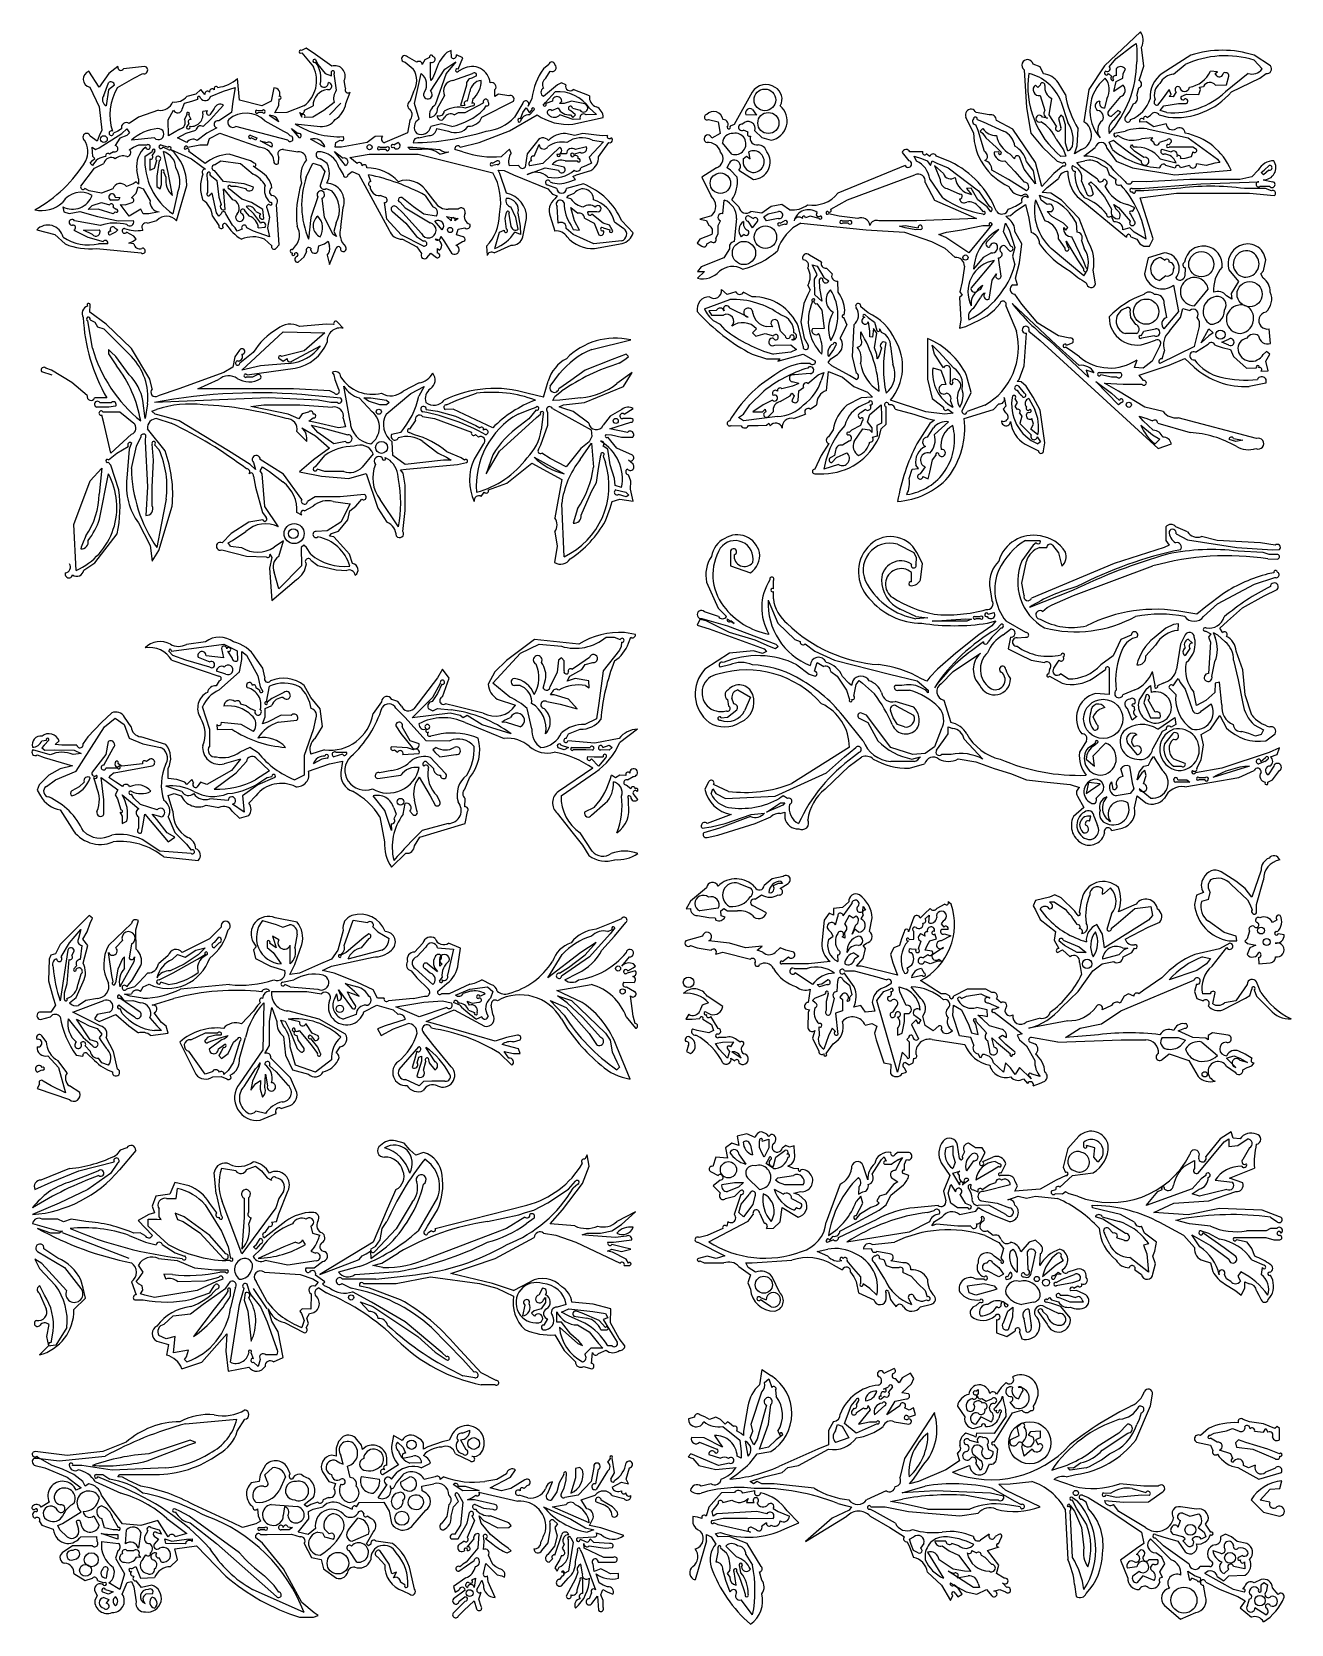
# Model space of a CAD drawing. Extents: x 0.1 to 7.7, y 0.72 to 10.33.
import ezdxf

# ---------------------------------------------------------------- set-up
doc = ezdxf.new("R2010")
doc.units = 0

msp = doc.modelspace()

# ---------------------------------------------------------------- linework, layer by layer
at = {"layer": 'Default', "color": 162, "linetype": 'CONTINUOUS'}
for p, q in [((6.791901, 10.328157), (6.57586, 10.123333)), ((1.755735, 10.229913), (1.727959, 10.214733)), ((1.728914, 10.20163), (1.799526, 10.116054)), ((1.811908, 10.191037), (1.755735, 10.229913)), ((1.910382, 10.120005), (1.811908, 10.191037)), ((2.631255, 10.215806), (2.604823, 10.204139)), ((2.63284, 10.17305), (2.631255, 10.215806)), ((6.645018, 10.167112), (6.745249, 10.243756)), ((6.745249, 10.243756), (6.766921, 10.25849)), ((6.766921, 10.25849), (6.770833, 10.226556)), ((6.770833, 10.226556), (6.770833, 10.146663)), ((6.8125, 10.121102), (6.798611, 10.23603)), ((0.618146, 10.11799), (0.56501, 10.077086)), ((0.780443, 10.119102), (0.653196, 10.104907)), ((1.811825, 10.160262), (1.826719, 10.131719)), ((1.826719, 10.131719), (1.870202, 10.075754)), ((2.354114, 10.145921), (2.401668, 10.10398)), ((2.42488, 10.145133), (2.367424, 10.176746)), ((2.472882, 10.159623), (2.456924, 10.130287)), ((2.500838, 10.172779), (2.472882, 10.159623)), ((2.506463, 9.970221), (2.5928, 10.10322)), ((2.506944, 10.060118), (2.506816, 10.145728)), ((2.5928, 10.10322), (2.658957, 10.146425)), ((2.658957, 10.146425), (2.601821, 10.075753)), ((2.701389, 10.171462), (2.663826, 10.188553)), ((2.673065, 10.103827), (2.701389, 10.171462)), ((2.702504, 10.104161), (2.676267, 10.090129)), ((3.221417, 10.131322), (3.188078, 10.105405)), ((6.090278, 10.098993), (6.104167, 9.87189)), ((6.188018, 10.117135), (6.144117, 10.132624)), ((6.207029, 10.075507), (6.188018, 10.117135)), ((6.57586, 10.123333), (6.480305, 9.979762)), ((6.60393, 10.117815), (6.645018, 10.167112)), ((6.646049, 10.104381), (6.646423, 10.06342)), ((6.688526, 10.076959), (6.7021, 10.102998)), ((6.784791, 10.03482), (6.8125, 10.121102)), ((7.096055, 10.187533), (6.923761, 10.076592)), ((6.992631, 10.071725), (7.061996, 10.131076)), ((7.576781, 10.122371), (7.47859, 10.187533)), ((7.479831, 10.157243), (7.526867, 10.10438)), ((0.506826, 9.993219), (0.444054, 10.091122)), ((0.56501, 10.077086), (0.506826, 9.993219)), ((0.534648, 9.94485), (0.561887, 10.019452)), ((0.598103, 10.006802), (0.562023, 9.978546)), ((0.617808, 9.992773), (0.716192, 10.048617)), ((0.716192, 10.048617), (0.769694, 10.076461)), ((1.353203, 9.914834), (1.340903, 10.047139)), ((1.870202, 10.075754), (1.908668, 10.061874)), ((1.908668, 10.061874), (1.908848, 10.088497)), ((1.923611, 10.074244), (1.9375, 9.975232)), ((1.993056, 9.987207), (1.986051, 10.034742)), ((2.409722, 9.895893), (2.450872, 10.07569)), ((2.508028, 10.034033), (2.506944, 10.060118)), ((2.520639, 10.051408), (2.508028, 10.034033)), ((2.534722, 10.084256), (2.520639, 10.051408)), ((2.601821, 10.075753), (2.535688, 9.887035)), ((2.641062, 10.035216), (2.760814, 10.076421)), ((2.724261, 10.006587), (2.686902, 9.882883)), ((2.783735, 10.0619), (2.756866, 10.04857)), ((3.27271, 10.007863), (3.188036, 9.938551)), ((3.202557, 10.049213), (3.229836, 10.090796)), ((3.298059, 10.019781), (3.27271, 10.007863)), ((3.322908, 10.007571), (3.298059, 10.019781)), ((6.173687, 9.993015), (6.159054, 10.006991)), ((6.187517, 10.006265), (6.173687, 9.993015)), ((6.340278, 9.949934), (6.294964, 10.021894)), ((6.619077, 10.059363), (6.599559, 10.077418)), ((6.631842, 9.967223), (6.645025, 10.028167)), ((6.688117, 10.005535), (6.631842, 9.967223)), ((6.645025, 10.028167), (6.686218, 10.047906)), ((6.686218, 10.047906), (6.688526, 10.076959)), ((7.149474, 9.994116), (7.173977, 9.998127)), ((7.258527, 10.085901), (7.215317, 10.090349)), ((7.243063, 10.076429), (7.258527, 10.085901)), ((7.254641, 10.06239), (7.243063, 10.076429)), ((7.245739, 10.005983), (7.313021, 10.007715)), ((7.442221, 10.077411), (7.305454, 9.96533)), ((7.313021, 10.007715), (7.326512, 10.060407)), ((7.341721, 9.966095), (7.513591, 10.047919)), ((7.513591, 10.047919), (7.551279, 10.076421)), ((0.449063, 9.993756), (0.506944, 9.874888)), ((0.562023, 9.978546), (0.548611, 9.881976)), ((1.022329, 9.896665), (1.064795, 9.909613)), ((1.089738, 9.951007), (1.03566, 9.937504)), ((1.064795, 9.909613), (1.10155, 9.922655)), ((1.119787, 9.979285), (1.089738, 9.951007)), ((1.143334, 9.950199), (1.119787, 9.979285)), ((1.178666, 9.93703), (1.2575, 9.969119)), ((1.2575, 9.969119), (1.326327, 9.993148)), ((1.312445, 9.909696), (1.3045, 9.840518)), ((1.326327, 9.993148), (1.312445, 9.909696)), ((1.488636, 9.880969), (1.353203, 9.914834)), ((1.544354, 9.908739), (1.488636, 9.880969)), ((1.561471, 9.989442), (1.544354, 9.908739)), ((1.591227, 9.884243), (1.592309, 9.924307)), ((1.995522, 9.896531), (2.021431, 9.964404)), ((2.403909, 9.965087), (2.382084, 9.907469)), ((2.548323, 9.867743), (2.591283, 9.942)), ((2.72948, 9.910135), (2.743862, 9.96683)), ((2.761788, 9.924043), (2.756858, 9.895956)), ((2.817396, 9.812922), (3.00705, 9.909866)), ((2.895788, 9.937578), (2.895833, 9.979244)), ((2.917438, 9.952081), (2.895788, 9.937578)), ((2.978666, 9.94174), (2.917438, 9.952081)), ((3.119074, 9.926721), (3.095551, 9.880305)), ((3.18611, 9.885198), (3.201684, 9.901296)), ((3.201684, 9.901296), (3.25929, 9.966269)), ((3.242289, 9.90922), (3.202448, 9.896411)), ((3.284716, 9.895871), (3.298479, 9.909635)), ((3.357404, 9.909754), (3.313432, 9.895865)), ((3.43813, 9.89275), (3.357404, 9.909754)), ((3.465662, 9.941755), (3.368346, 9.979199)), ((4.447499, 9.964764), (4.340363, 9.769144)), ((6.188124, 9.943445), (6.215278, 9.852486)), ((6.242251, 9.827934), (6.25709, 9.925981)), ((6.3125, 9.910104), (6.354167, 9.780899)), ((6.480305, 9.979762), (6.451593, 9.784579)), ((6.590278, 9.924948), (6.576156, 9.86788)), ((6.604167, 9.853637), (6.673426, 9.937372)), ((6.770833, 9.943265), (6.783732, 9.990443)), ((6.923802, 9.920905), (6.896347, 9.886095)), ((6.9669, 9.979275), (6.923802, 9.920905)), ((6.965389, 9.937427), (6.97765, 9.950794)), ((6.989537, 9.936503), (6.965389, 9.937427)), ((6.97765, 9.950794), (6.9669, 9.979275)), ((7.007474, 9.966066), (6.989537, 9.936503)), ((7.039067, 9.938543), (7.069549, 9.95217)), ((7.069549, 9.95217), (7.145168, 9.948953)), ((7.145168, 9.948953), (7.155704, 9.979727)), ((7.155704, 9.979727), (7.149474, 9.994116)), ((0.506944, 9.874888), (0.521825, 9.733892)), ((0.742767, 9.812149), (0.687924, 9.775564)), ((0.864263, 9.854523), (0.742767, 9.812149)), ((0.923611, 9.797618), (0.955286, 9.855709)), ((1.007581, 9.862082), (1.022329, 9.896665)), ((1.035375, 9.829211), (1.020833, 9.799372)), ((1.062655, 9.798813), (1.048194, 9.827071)), ((1.16066, 9.852013), (1.131231, 9.846878)), ((1.200733, 9.866238), (1.173368, 9.826205)), ((1.179081, 9.79893), (1.214651, 9.838795)), ((1.214651, 9.838795), (1.257274, 9.885802)), ((1.3045, 9.840518), (1.229454, 9.790226)), ((1.457578, 9.855054), (1.49238, 9.854198)), ((1.492679, 9.840309), (1.465278, 9.840309)), ((1.590278, 9.784754), (1.533427, 9.823627)), ((1.566224, 9.839281), (1.591227, 9.884243)), ((1.638776, 9.840309), (1.566224, 9.839281)), ((1.742273, 9.88151), (1.638776, 9.840309)), ((1.729167, 9.812531), (1.717229, 9.84121)), ((1.79644, 9.812531), (1.745797, 9.811533)), ((1.746695, 9.854775), (1.797432, 9.881404)), ((1.862513, 9.853275), (1.79644, 9.812531)), ((1.924555, 9.901185), (1.862513, 9.853275)), ((1.895833, 9.82642), (1.965903, 9.89737)), ((2.438266, 9.800016), (2.409722, 9.895893)), ((2.64925, 9.82642), (2.676145, 9.84129)), ((2.676145, 9.84129), (2.716031, 9.840309)), ((2.686902, 9.882883), (2.716298, 9.886076)), ((2.762463, 9.881408), (2.715369, 9.868187)), ((2.716031, 9.840309), (2.826961, 9.899543)), ((2.839931, 9.881484), (2.826897, 9.858357)), ((2.984463, 9.730144), (3.151471, 9.827335)), ((3.063168, 9.89813), (3.013247, 9.812659)), ((3.049163, 9.802481), (3.063042, 9.840679)), ((3.063042, 9.840679), (3.083262, 9.869823)), ((3.083262, 9.869823), (3.103803, 9.840004)), ((3.103803, 9.840004), (3.118711, 9.856029)), ((3.133362, 9.857559), (3.103967, 9.826241)), ((3.239094, 9.854198), (3.276427, 9.868666)), ((3.313432, 9.895865), (3.284716, 9.895871)), ((3.368056, 9.798642), (3.288326, 9.827449)), ((3.351917, 9.827368), (3.365768, 9.811368)), ((3.381711, 9.826226), (3.352015, 9.854072)), ((3.364221, 9.868087), (3.409095, 9.855722)), ((3.365564, 9.770865), (3.548633, 9.811708)), ((3.365768, 9.811368), (3.381711, 9.826226)), ((3.50831, 9.829524), (3.445346, 9.82642)), ((3.46676, 9.867465), (3.50831, 9.829524)), ((4.473774, 9.825483), (4.409722, 9.82642)), ((4.451209, 9.860235), (4.473774, 9.825483)), ((5.784902, 9.717951), (5.738947, 9.812943)), ((5.879692, 9.82642), (5.8002, 9.840309)), ((6.104167, 9.87189), (6.131391, 9.716115)), ((6.230875, 9.806678), (6.2012, 9.812756)), ((6.284757, 9.758039), (6.242251, 9.827934)), ((6.311876, 9.824926), (6.297923, 9.805019)), ((6.326259, 9.812678), (6.311876, 9.824926)), ((6.340278, 9.76657), (6.326259, 9.812678)), ((6.655664, 9.854198), (6.617962, 9.819946)), ((6.631343, 9.795229), (6.659724, 9.8262)), ((6.675093, 9.844032), (6.655664, 9.854198)), ((6.659724, 9.8262), (6.675093, 9.844032)), ((6.702156, 9.812992), (6.72817, 9.849586)), ((6.72817, 9.849586), (6.751527, 9.895567)), ((6.83275, 9.811846), (6.853368, 9.825949)), ((6.906037, 9.826992), (6.960255, 9.812531)), ((6.911165, 9.853413), (6.93306, 9.88239)), ((6.951389, 9.840309), (6.911165, 9.853413)), ((6.93306, 9.88239), (7.023091, 9.895865)), ((7.023091, 9.895865), (7.069498, 9.895095)), ((0.5065, 9.627398), (0.643758, 9.715427)), ((0.521825, 9.733892), (0.507041, 9.699572)), ((0.618017, 9.729161), (0.593273, 9.715948)), ((0.641538, 9.742074), (0.618017, 9.729161)), ((0.643758, 9.715427), (0.673802, 9.74326)), ((0.673802, 9.74326), (0.688528, 9.71901)), ((0.688528, 9.71901), (0.674263, 9.703206)), ((0.924579, 9.700796), (0.923611, 9.797618)), ((0.992403, 9.741296), (0.924579, 9.700796)), ((0.979014, 9.687365), (1.031009, 9.715623)), ((1.031009, 9.715623), (1.090724, 9.733759)), ((1.032986, 9.74994), (1.048611, 9.775757)), ((1.156712, 9.715532), (1.097043, 9.672902)), ((1.134055, 9.756854), (1.179081, 9.79893)), ((1.216935, 9.7482), (1.156712, 9.715532)), ((1.172943, 9.685194), (1.234301, 9.715822)), ((1.234301, 9.715822), (1.474832, 9.631576)), ((1.437938, 9.728493), (1.330856, 9.757394)), ((1.645833, 9.673642), (1.437938, 9.728493)), ((1.506955, 9.791751), (1.618105, 9.729146)), ((1.618105, 9.729146), (1.643472, 9.71627)), ((1.643472, 9.71627), (1.660334, 9.700013)), ((1.667574, 9.744804), (1.706781, 9.714371)), ((1.715278, 9.687531), (1.667574, 9.744804)), ((1.689839, 9.771823), (1.840904, 9.757027)), ((2.368643, 9.718852), (2.231845, 9.659569)), ((2.381035, 9.792954), (2.368643, 9.718852)), ((2.573246, 9.771885), (2.507816, 9.75747)), ((2.544297, 9.744657), (2.614551, 9.729198)), ((2.635163, 9.756976), (2.573246, 9.771885)), ((2.801092, 9.659753), (2.984463, 9.730144)), ((3.378827, 9.70142), (3.322266, 9.715309)), ((3.410749, 9.80199), (3.368056, 9.798642)), ((3.426034, 9.715309), (3.378827, 9.70142)), ((3.542716, 9.700799), (3.426034, 9.715309)), ((4.184175, 9.798642), (4.242876, 9.784909)), ((4.255658, 9.714716), (4.204002, 9.68628)), ((4.242876, 9.784909), (4.255658, 9.714716)), ((4.340363, 9.769144), (4.316152, 9.758004)), ((4.424503, 9.723343), (4.395593, 9.734922)), ((4.464794, 9.729864), (4.506279, 9.690011)), ((5.812899, 9.733528), (5.799637, 9.766964)), ((5.80738, 9.798132), (5.843654, 9.784754)), ((5.85107, 9.604829), (5.812899, 9.733528)), ((5.841536, 9.743887), (5.825716, 9.728215)), ((5.825716, 9.728215), (5.840268, 9.715319)), ((5.840268, 9.715319), (5.860065, 9.687324)), ((5.843654, 9.784754), (5.965688, 9.728564)), ((6.021491, 9.74039), (5.923065, 9.793274)), ((6.159722, 9.539098), (6.021491, 9.74039)), ((6.131391, 9.716115), (6.201549, 9.631789)), ((6.297923, 9.805019), (6.3125, 9.750964)), ((6.340278, 9.656917), (6.340278, 9.76657)), ((6.409722, 9.640074), (6.417048, 9.743163)), ((6.635527, 9.716338), (6.700688, 9.729214)), ((6.826457, 9.784754), (6.787591, 9.783746)), ((6.873434, 9.755297), (6.826457, 9.784754)), ((6.832116, 9.742182), (7.079992, 9.687831)), ((6.94771, 9.771893), (6.873434, 9.755297)), ((0.493724, 9.667407), (0.452057, 9.699079)), ((0.464888, 9.631476), (0.483521, 9.617076)), ((0.467268, 9.575756), (0.464888, 9.631476)), ((0.483521, 9.617076), (0.5065, 9.627398)), ((0.507041, 9.699572), (0.493724, 9.667407)), ((0.631485, 9.686767), (0.603753, 9.641431)), ((0.674263, 9.703206), (0.631485, 9.686767)), ((0.687389, 9.616089), (0.713519, 9.631975)), ((0.839776, 9.687531), (0.701389, 9.673642)), ((0.713519, 9.631975), (0.746385, 9.64689)), ((0.746385, 9.64689), (0.795067, 9.645864)), ((0.878177, 9.646186), (0.922843, 9.631956)), ((0.923611, 9.618086), (0.890016, 9.631975)), ((0.938498, 9.618723), (1.063305, 9.562057)), ((1.034722, 9.659753), (0.979014, 9.687365)), ((1.040616, 9.631975), (1.113841, 9.645864)), ((1.113841, 9.645864), (1.159629, 9.645775)), ((1.159629, 9.645775), (1.172943, 9.685194)), ((1.42142, 9.70155), (1.458991, 9.688375)), ((1.451389, 9.673642), (1.424134, 9.68754)), ((1.458991, 9.688375), (1.451389, 9.673642)), ((1.548611, 9.631975), (1.477591, 9.66929)), ((1.477591, 9.66929), (1.521128, 9.659501)), ((1.619679, 9.618086), (1.70544, 9.604197)), ((1.868056, 9.631975), (1.783002, 9.679766)), ((1.930394, 9.631191), (1.934048, 9.660033)), ((1.969702, 9.631563), (1.930394, 9.631191)), ((1.934048, 9.660033), (1.961476, 9.673968)), ((2.123582, 9.659184), (1.969702, 9.631563)), ((2.173168, 9.696841), (2.123582, 9.659184)), ((2.216303, 9.698135), (2.173168, 9.696841)), ((2.200866, 9.631984), (2.240995, 9.631975)), ((2.236297, 9.618086), (2.201389, 9.618086)), ((2.284199, 9.645873), (2.310309, 9.659883)), ((2.368932, 9.63256), (2.400769, 9.631975)), ((2.383707, 9.618086), (2.368932, 9.63256)), ((2.454156, 9.618086), (2.383707, 9.618086)), ((2.400769, 9.631975), (2.562044, 9.618449)), ((2.436655, 9.687531), (2.496877, 9.70142)), ((2.70221, 9.604219), (2.653044, 9.617358)), ((2.686207, 9.631975), (2.801092, 9.659753)), ((2.984464, 9.619759), (2.965443, 9.604196)), ((2.993056, 9.595802), (2.984464, 9.619759)), ((3.146482, 9.66149), (3.090209, 9.591834)), ((3.132657, 9.577626), (3.162961, 9.647257)), ((3.286528, 9.632068), (3.184622, 9.533745)), ((3.448555, 9.63298), (3.380989, 9.618086)), ((3.520835, 9.631787), (3.464313, 9.571352)), ((3.484022, 9.673642), (3.550166, 9.66395)), ((3.520833, 9.574281), (3.58298, 9.660561)), ((3.550166, 9.66395), (3.520835, 9.631787)), ((3.574869, 9.702226), (3.542716, 9.700799)), ((4.326389, 9.590308), (4.270148, 9.658745)), ((4.506279, 9.690011), (4.563814, 9.673642)), ((5.860065, 9.687324), (5.921947, 9.632618)), ((5.921947, 9.632618), (5.952616, 9.601677)), ((6.201549, 9.631789), (6.290562, 9.547748)), ((6.283827, 9.679466), (6.327399, 9.615169)), ((6.327399, 9.615169), (6.341261, 9.578144)), ((6.353196, 9.609194), (6.340278, 9.656917)), ((6.395369, 9.590913), (6.409722, 9.640074)), ((6.437646, 9.618221), (6.395369, 9.590913)), ((6.450633, 9.577577), (6.520165, 9.629712)), ((6.589721, 9.626536), (6.646312, 9.548265)), ((6.603245, 9.661309), (6.629039, 9.674652)), ((6.622833, 9.617675), (6.603245, 9.661309)), ((6.629039, 9.674652), (6.645384, 9.659746)), ((6.645384, 9.659746), (6.720253, 9.60382)), ((6.680385, 9.687531), (6.65312, 9.702226)), ((6.732477, 9.631363), (6.738186, 9.647499)), ((6.756473, 9.608603), (6.732477, 9.631363)), ((6.738186, 9.647499), (6.750177, 9.631235)), ((6.86674, 9.688279), (6.798185, 9.682844)), ((6.854243, 9.673713), (6.86674, 9.688279)), ((6.872409, 9.660155), (6.854243, 9.673713)), ((6.951915, 9.674624), (6.908314, 9.659812)), ((6.921299, 9.619257), (6.978779, 9.604197)), ((6.964604, 9.645438), (6.980613, 9.66327)), ((7.109619, 9.632534), (6.964972, 9.631972)), ((7.079992, 9.687831), (7.257568, 9.559342)), ((7.131572, 9.618369), (7.109619, 9.632534)), ((0.452365, 9.535277), (0.465152, 9.550789)), ((0.465278, 9.520864), (0.452365, 9.535277)), ((0.465152, 9.550789), (0.479912, 9.563666)), ((0.479912, 9.563666), (0.467268, 9.575756)), ((0.478511, 9.504234), (0.533969, 9.534297)), ((0.59265, 9.604197), (0.569059, 9.589596)), ((0.782591, 9.575752), (0.827001, 9.605605)), ((0.811799, 9.561357), (0.8125, 9.529388)), ((0.8125, 9.529388), (0.812812, 9.492821)), ((0.840297, 9.60343), (0.825586, 9.583674)), ((0.840325, 9.505725), (0.854167, 9.550469)), ((0.867987, 9.548712), (0.854167, 9.457358)), ((0.923373, 9.479472), (0.893774, 9.605293)), ((1.146568, 9.534234), (1.048041, 9.605366)), ((1.063305, 9.562057), (1.117913, 9.521026)), ((1.117913, 9.521026), (1.147507, 9.498399)), ((1.201923, 9.524841), (1.240452, 9.548817)), ((1.240452, 9.548817), (1.359503, 9.53381)), ((1.420097, 9.54967), (1.291294, 9.590308)), ((1.359503, 9.53381), (1.43693, 9.469006)), ((1.441591, 9.535118), (1.420097, 9.54967)), ((1.479193, 9.486275), (1.435968, 9.516824)), ((1.588329, 9.533853), (1.590278, 9.571809)), ((1.756934, 9.450864), (1.797133, 9.534817)), ((1.797133, 9.534817), (1.841553, 9.520913)), ((1.859792, 9.549225), (1.840557, 9.562164)), ((1.841553, 9.520913), (1.868056, 9.485629)), ((1.882601, 9.532892), (1.859792, 9.549225)), ((1.993056, 9.520864), (1.926479, 9.60551)), ((1.926479, 9.60551), (1.978575, 9.566036)), ((2.0191, 9.569816), (2.135377, 9.590308)), ((2.063356, 9.534177), (2.0191, 9.569816)), ((2.135377, 9.590308), (2.4329, 9.590308)), ((2.4329, 9.590308), (2.882608, 9.477194)), ((2.5625, 9.590308), (2.617948, 9.603018)), ((2.881422, 9.534762), (2.907531, 9.548772)), ((2.909676, 9.528041), (2.881944, 9.520864)), ((2.965443, 9.604196), (2.935204, 9.575466)), ((3.039996, 9.521397), (2.981317, 9.519931)), ((3.090209, 9.591834), (3.077399, 9.511331)), ((3.184622, 9.533745), (3.106859, 9.519869)), ((3.312894, 9.511269), (3.241322, 9.527496)), ((3.327057, 9.59258), (3.288289, 9.591337)), ((3.320111, 9.548642), (3.391592, 9.548642)), ((3.372136, 9.590308), (3.409115, 9.600833)), ((3.448476, 9.521075), (3.414851, 9.507935)), ((3.478819, 9.534484), (3.448476, 9.521075)), ((3.464313, 9.571352), (3.478819, 9.534484)), ((4.297944, 9.508054), (4.308934, 9.534167)), ((4.394946, 9.560651), (4.414608, 9.578056)), ((4.414608, 9.578056), (4.436311, 9.561761)), ((4.436311, 9.561761), (4.428087, 9.604658)), ((5.372624, 9.520864), (4.965531, 9.354418)), ((5.353731, 9.599608), (5.395214, 9.550101)), ((5.478511, 9.604676), (5.400764, 9.603222)), ((5.440136, 9.547652), (5.427064, 9.577854)), ((5.427064, 9.577854), (5.470526, 9.56306)), ((5.470526, 9.56306), (5.504964, 9.549547)), ((5.520714, 9.576308), (5.499767, 9.591041)), ((5.504964, 9.549547), (5.524248, 9.520589)), ((5.524248, 9.520589), (5.535298, 9.549089)), ((5.535298, 9.549089), (5.563484, 9.534753)), ((5.604299, 9.472919), (5.548447, 9.520682)), ((5.548447, 9.520682), (5.582744, 9.437648)), ((5.646079, 9.542949), (5.561539, 9.57694)), ((5.563484, 9.534753), (5.631319, 9.506962)), ((5.938086, 9.602946), (5.908918, 9.602686)), ((5.973995, 9.548642), (6.033928, 9.485894)), ((6.032776, 9.561471), (6.004237, 9.590966)), ((6.090278, 9.499884), (6.063168, 9.574216)), ((6.103779, 9.544391), (6.145833, 9.490009)), ((6.196689, 9.394247), (6.159722, 9.539098)), ((6.325902, 9.520019), (6.270597, 9.473454)), ((6.290562, 9.547748), (6.32346, 9.534539)), ((6.341261, 9.578144), (6.3125, 9.57642)), ((6.383325, 9.521716), (6.410315, 9.505685)), ((6.408094, 9.539565), (6.456788, 9.548642)), ((6.437237, 9.507314), (6.408094, 9.539565)), ((6.548797, 9.528748), (6.589236, 9.507628)), ((6.646312, 9.548265), (6.743835, 9.506975)), ((6.720253, 9.60382), (6.796128, 9.54848)), ((6.812559, 9.569771), (6.756473, 9.608603)), ((6.9107, 9.561903), (7.007906, 9.537113)), ((7.0022, 9.505986), (6.946122, 9.521812)), ((7.034386, 9.563002), (7.063104, 9.565929)), ((7.089299, 9.521534), (7.034464, 9.507305)), ((7.063104, 9.565929), (7.100344, 9.575392)), ((7.100344, 9.575392), (7.110021, 9.605089)), ((7.189232, 9.520864), (7.130916, 9.531114)), ((7.240694, 9.534753), (7.189232, 9.520864)), ((7.272378, 9.538878), (7.240694, 9.534753)), ((7.257568, 9.559342), (7.272378, 9.538878)), ((7.538793, 9.493607), (7.569403, 9.521632)), ((0.395784, 9.397132), (0.478511, 9.504234)), ((0.72867, 9.422764), (0.711505, 9.409752)), ((0.743295, 9.40954), (0.72867, 9.422764)), ((0.743056, 9.440751), (0.733958, 9.494602)), ((0.743056, 9.440751), (0.743295, 9.40954)), ((0.812812, 9.492821), (0.840325, 9.505725)), ((0.854167, 9.457358), (0.854817, 9.395447)), ((0.881944, 9.407069), (0.881925, 9.479972)), ((0.895829, 9.47886), (0.909722, 9.450688)), ((0.94966, 9.339451), (0.923373, 9.479472)), ((1.159722, 9.430212), (1.159159, 9.470793)), ((1.159722, 9.430212), (1.159722, 9.357759)), ((1.174661, 9.464765), (1.216088, 9.43096)), ((1.25695, 9.42404), (1.202057, 9.490886)), ((1.216088, 9.43096), (1.229167, 9.330066)), ((1.382184, 9.409752), (1.25695, 9.42404)), ((1.868056, 9.485629), (1.840278, 9.400228)), ((1.956073, 9.506548), (1.97928, 9.46733)), ((2.008761, 9.465962), (2.034392, 9.484439)), ((2.034392, 9.484439), (2.073773, 9.466296)), ((2.073773, 9.466296), (2.257218, 9.131616)), ((2.145952, 9.423769), (2.131704, 9.465519)), ((2.915585, 9.493977), (2.952038, 9.490235)), ((2.924387, 9.472354), (2.915585, 9.493977)), ((2.965472, 9.354022), (2.924387, 9.472354)), ((2.952038, 9.490235), (3.00755, 9.465308)), ((3.00755, 9.465308), (3.215684, 9.381349)), ((3.089675, 9.466154), (3.198403, 9.506975)), ((3.198403, 9.506975), (3.279076, 9.493999)), ((3.341103, 9.423641), (3.381791, 9.437395)), ((3.366751, 9.454252), (3.387639, 9.465308)), ((3.381791, 9.437395), (3.366751, 9.454252)), ((3.387639, 9.465308), (3.475426, 9.492058)), ((4.232206, 9.507991), (4.145062, 9.450226)), ((4.145062, 9.450226), (4.201751, 9.335249)), ((4.317562, 9.492724), (4.297944, 9.508054)), ((4.358675, 9.450964), (4.317562, 9.492724)), ((4.368635, 9.492699), (4.456695, 9.43753)), ((5.023384, 9.313512), (5.430994, 9.46449)), ((5.599843, 9.326021), (5.520178, 9.440266)), ((5.631319, 9.506962), (5.814978, 9.368086)), ((5.996147, 9.43753), (5.89542, 9.493626)), ((6.104167, 9.368086), (5.996147, 9.43753)), ((6.033928, 9.485894), (6.090874, 9.420169)), ((6.159495, 9.409943), (6.090278, 9.499884)), ((6.145833, 9.490009), (6.159495, 9.409943)), ((6.270597, 9.473454), (6.196689, 9.394247)), ((6.229159, 9.388959), (6.298752, 9.443765)), ((6.436491, 9.426544), (6.466137, 9.353791)), ((6.532615, 9.438457), (6.437237, 9.507314)), ((6.478782, 9.410231), (6.493423, 9.423104)), ((6.493423, 9.423104), (6.520165, 9.398144)), ((6.589236, 9.507628), (6.603596, 9.466152)), ((6.603596, 9.466152), (6.646307, 9.436882)), ((6.700933, 9.423969), (6.631906, 9.49197)), ((6.743835, 9.506975), (7.000947, 9.464431)), ((6.827497, 9.423641), (6.744603, 9.424454)), ((7.090252, 9.43753), (6.827497, 9.423641)), ((7.000947, 9.464431), (7.339775, 9.492695)), ((7.391845, 9.43753), (7.090252, 9.43753)), ((7.157984, 9.409752), (7.506941, 9.423638)), ((7.465838, 9.452544), (7.391845, 9.43753)), ((7.503882, 9.492452), (7.465838, 9.452544)), ((7.52108, 9.479401), (7.538793, 9.493607)), ((7.534722, 9.465308), (7.52108, 9.479401)), ((7.533508, 9.435058), (7.590806, 9.423665)), ((7.567389, 9.493478), (7.534722, 9.465308)), ((0.444891, 9.367381), (0.420263, 9.381974)), ((0.520833, 9.354197), (0.444891, 9.367381)), ((0.589709, 9.380813), (0.520833, 9.354197)), ((0.603514, 9.329212), (0.630136, 9.327292)), ((0.630136, 9.327292), (0.623907, 9.311915)), ((0.711505, 9.409752), (0.670425, 9.394841)), ((0.702052, 9.325997), (0.729603, 9.354896)), ((0.729603, 9.354896), (0.742036, 9.39174)), ((0.742036, 9.39174), (0.771466, 9.380407)), ((0.771466, 9.380407), (0.81351, 9.308167)), ((0.854817, 9.395447), (0.874574, 9.380243)), ((0.874574, 9.380243), (0.881944, 9.407069)), ((0.979168, 9.353995), (0.951389, 9.229196)), ((0.973491, 9.186619), (1.034722, 9.40081)), ((1.187775, 9.354199), (1.174208, 9.341227)), ((1.214522, 9.236198), (1.187775, 9.354199)), ((1.229167, 9.330066), (1.242222, 9.285235)), ((1.256443, 9.381274), (1.311832, 9.314824)), ((1.266239, 9.255976), (1.256443, 9.381274)), ((1.368222, 9.318635), (1.290437, 9.381068)), ((1.301565, 9.395863), (1.333551, 9.396654)), ((1.333551, 9.396654), (1.389409, 9.382802)), ((1.438369, 9.389798), (1.382184, 9.409752)), ((1.826389, 9.331647), (1.784722, 9.207673)), ((1.876975, 9.381974), (1.910293, 9.367703)), ((2.235793, 9.32714), (2.201888, 9.33942)), ((2.403401, 9.270987), (2.332643, 9.32709)), ((2.473645, 9.340586), (2.52034, 9.270855)), ((2.534285, 9.299342), (2.478565, 9.371505)), ((3.269103, 9.382831), (3.215427, 9.403556)), ((3.215684, 9.381349), (3.243259, 9.348281)), ((3.243259, 9.348281), (3.271717, 9.338847)), ((3.271717, 9.338847), (3.25701, 9.319145)), ((3.429289, 9.409752), (3.327736, 9.382732)), ((3.328709, 9.325462), (3.339159, 9.339748)), ((3.354347, 9.320383), (3.328709, 9.325462)), ((3.339159, 9.339748), (3.374594, 9.353487)), ((5.493436, 9.418684), (5.549077, 9.312161)), ((5.625706, 9.381974), (5.70169, 9.348798)), ((5.770182, 9.384786), (5.742964, 9.381878)), ((5.742964, 9.381878), (5.772569, 9.347093)), ((5.811745, 9.313867), (5.770182, 9.384786)), ((5.814978, 9.368086), (5.881335, 9.271795)), ((6.183454, 9.341841), (6.224998, 9.326419)), ((6.19238, 9.311551), (6.183454, 9.341841)), ((6.199991, 9.357459), (6.229159, 9.388959)), ((6.251952, 9.354197), (6.199991, 9.357459)), ((6.314983, 9.311864), (6.251952, 9.354197)), ((6.410042, 9.335012), (6.674279, 9.115925)), ((6.493109, 9.39719), (6.478782, 9.410231)), ((6.493109, 9.39719), (6.507555, 9.348374)), ((6.520165, 9.398144), (6.576389, 9.332188)), ((6.576389, 9.332188), (6.617772, 9.257202)), ((6.742874, 9.381976), (6.792726, 9.381974)), ((6.813047, 9.368086), (6.761967, 9.369054)), ((6.790805, 9.325771), (7.009822, 9.354197)), ((6.841162, 9.167711), (6.790805, 9.325771)), ((6.792726, 9.381974), (7.157984, 9.409752)), ((7.011157, 9.381974), (6.813047, 9.368086)), ((7.009822, 9.354197), (7.450668, 9.354197)), ((7.546624, 9.382881), (7.421178, 9.381974)), ((7.450668, 9.354197), (7.599136, 9.33934)), ((7.51597, 9.395863), (7.572162, 9.395863)), ((7.583579, 9.368086), (7.546624, 9.382881)), ((0.287637, 9.271873), (0.292855, 9.242484)), ((0.292855, 9.242484), (0.325721, 9.231406)), ((0.325721, 9.231406), (0.390047, 9.243085)), ((0.390047, 9.243085), (0.497083, 9.214285)), ((0.439415, 9.25608), (0.464792, 9.280441)), ((0.500928, 9.256974), (0.439415, 9.25608)), ((0.464792, 9.280441), (0.520545, 9.298644)), ((0.590278, 9.229196), (0.500928, 9.256974)), ((0.520545, 9.298644), (0.568933, 9.283925)), ((0.623907, 9.311915), (0.576389, 9.31253)), ((0.603665, 9.24219), (0.590278, 9.229196)), ((0.591706, 9.270248), (0.609728, 9.256703)), ((0.634061, 9.28568), (0.664131, 9.284342)), ((0.644156, 9.271507), (0.634061, 9.28568)), ((0.6875, 9.215307), (0.644156, 9.271507)), ((0.664131, 9.284342), (0.705524, 9.298269)), ((0.7568, 9.256975), (0.6875, 9.215307)), ((0.771033, 9.229017), (0.7568, 9.256975)), ((0.805796, 9.229196), (0.771033, 9.229017)), ((0.868091, 9.242024), (0.805796, 9.229196)), ((1.228757, 9.215939), (1.214522, 9.236198)), ((1.243013, 9.230368), (1.228757, 9.215939)), ((1.310662, 9.160407), (1.270831, 9.228913)), ((1.426166, 9.297658), (1.368222, 9.318635)), ((1.387604, 9.242833), (1.411608, 9.214649)), ((1.439825, 9.228528), (1.394369, 9.274478)), ((1.49333, 9.256649), (1.426166, 9.297658)), ((1.482723, 9.172612), (1.439825, 9.228528)), ((1.451233, 9.243265), (1.479619, 9.228588)), ((1.500366, 9.200609), (1.49333, 9.256649)), ((1.520833, 9.259691), (1.534722, 9.209875)), ((1.591997, 9.042542), (1.576294, 9.284852)), ((1.867084, 9.206397), (1.85326, 9.324431)), ((1.965278, 9.148591), (1.979167, 9.267463)), ((2.242631, 9.196907), (2.228624, 9.297858)), ((2.277939, 9.243117), (2.358328, 9.173133)), ((2.340303, 9.236269), (2.300299, 9.270945)), ((2.322649, 9.299205), (2.354594, 9.266186)), ((2.45143, 9.111348), (2.340303, 9.236269)), ((2.354594, 9.266186), (2.504676, 9.17459)), ((2.467008, 9.22834), (2.403401, 9.270987)), ((2.673261, 9.256974), (2.614062, 9.256974)), ((2.957921, 9.201501), (2.964438, 9.236757)), ((3.020833, 9.206458), (2.99213, 9.271374)), ((3.034248, 9.234061), (3.048611, 9.154868)), ((3.276963, 9.172778), (3.270833, 9.274083)), ((3.375864, 9.187701), (3.353163, 9.268053)), ((3.353163, 9.268053), (3.39524, 9.232692)), ((3.459313, 9.243716), (3.51149, 9.243085)), ((4.271416, 9.230068), (4.280308, 9.31294)), ((4.368085, 9.271835), (4.325511, 9.314361)), ((4.507536, 9.232707), (4.441246, 9.243085)), ((4.563162, 9.272819), (4.507536, 9.232707)), ((4.519805, 9.211812), (4.544998, 9.228616)), ((4.544998, 9.228616), (4.607682, 9.243085)), ((4.627227, 9.285742), (4.563162, 9.272819)), ((4.674279, 9.25459), (4.627227, 9.285742)), ((4.973559, 9.214727), (4.908397, 9.229143)), ((4.923483, 9.25683), (5.023384, 9.313512)), ((5.549077, 9.312161), (5.802981, 9.201823)), ((5.86752, 9.27123), (5.811745, 9.313867)), ((5.817917, 9.270565), (5.84371, 9.242485)), ((5.888402, 9.241354), (5.86752, 9.27123)), ((6.007373, 9.219976), (6.036357, 9.243725)), ((6.036357, 9.243725), (6.099076, 9.286407)), ((6.099076, 9.286407), (6.118191, 9.203657)), ((6.158154, 9.313456), (6.215148, 9.187529)), ((6.228774, 9.285345), (6.19238, 9.311551)), ((6.229157, 9.243621), (6.257649, 9.244266)), ((6.257603, 9.212628), (6.229157, 9.243621)), ((6.423328, 9.201646), (6.314983, 9.311864)), ((6.632773, 9.285345), (6.660246, 9.266817)), ((6.64578, 9.255645), (6.632773, 9.285345)), ((6.660246, 9.266817), (6.730132, 9.18514)), ((6.757855, 9.265188), (6.714348, 9.28536)), ((6.756944, 9.185406), (6.73226, 9.228564)), ((6.744166, 9.243047), (6.757855, 9.265188)), ((0.129023, 9.132618), (0.239415, 9.104772)), ((0.514662, 9.159752), (0.356995, 9.187731)), ((0.497083, 9.214285), (0.621909, 9.187529)), ((0.600721, 9.145863), (0.618986, 9.133555)), ((0.618986, 9.133555), (0.604483, 9.118518)), ((0.621909, 9.187529), (0.713604, 9.188373)), ((0.797563, 9.17364), (0.854834, 9.189899)), ((1.189974, 9.214642), (1.228804, 9.160028)), ((1.369026, 9.136977), (1.339598, 9.125657)), ((1.437304, 9.124039), (1.397061, 9.145281)), ((1.467061, 9.144995), (1.507965, 9.148996)), ((1.534722, 9.209875), (1.521834, 9.145331)), ((1.521834, 9.145331), (1.534722, 9.090307)), ((1.784722, 9.207673), (1.770833, 9.076418)), ((1.919366, 9.104691), (1.867084, 9.206397)), ((1.9375, 9.175869), (1.923611, 9.121973)), ((2.329425, 9.10318), (2.242631, 9.196907)), ((2.358328, 9.173133), (2.422961, 9.093137)), ((2.541224, 9.215307), (2.467008, 9.22834)), ((2.576389, 9.131974), (2.533427, 9.184736)), ((2.631944, 9.187529), (2.603406, 9.214138)), ((2.603406, 9.214138), (2.645354, 9.205771)), ((2.645354, 9.205771), (2.673742, 9.201277)), ((2.673742, 9.201277), (2.653411, 9.18685)), ((2.662514, 9.103194), (2.673145, 9.13678)), ((2.673145, 9.13678), (2.713903, 9.145863)), ((2.965278, 9.136878), (2.957921, 9.201501)), ((2.979117, 9.227913), (2.992216, 9.15219)), ((3.035726, 9.136467), (3.020833, 9.206458)), ((3.048611, 9.154868), (3.049164, 9.105001)), ((3.064435, 9.090968), (3.086628, 9.200843)), ((3.229167, 9.214509), (3.256959, 9.125104)), ((3.368023, 9.104227), (3.326014, 9.141702)), ((3.356207, 9.159087), (3.367062, 9.134656)), ((3.367062, 9.134656), (3.406946, 9.130973)), ((3.406946, 9.130973), (3.375864, 9.187701)), ((3.436896, 9.202771), (3.493758, 9.172464)), ((3.549207, 9.172335), (3.479793, 9.227681)), ((3.493758, 9.172464), (3.522795, 9.103293)), ((3.549035, 9.145194), (3.588371, 9.132866)), ((3.586336, 9.160776), (3.549207, 9.172335)), ((3.604254, 9.133718), (3.586336, 9.160776)), ((3.617451, 9.181752), (3.674056, 9.141292)), ((3.730195, 9.114581), (3.66101, 9.186937)), ((4.202034, 9.217008), (4.131547, 9.197102)), ((4.131547, 9.197102), (4.172424, 9.188236)), ((4.172424, 9.188236), (4.187705, 9.159577)), ((4.243056, 9.159466), (4.256875, 9.187464)), ((4.243056, 9.108412), (4.243056, 9.159466)), ((4.354167, 9.201102), (4.340054, 9.062341)), ((4.451389, 9.145863), (4.424279, 9.185231)), ((4.430676, 9.216086), (4.456621, 9.201418)), ((4.451389, 9.145863), (4.479669, 9.18254)), ((4.534722, 9.187529), (4.519805, 9.211812)), ((4.605307, 9.201378), (4.534722, 9.187529)), ((4.617533, 9.17365), (4.643642, 9.18766)), ((4.645787, 9.166929), (4.618056, 9.159752)), ((4.742804, 9.17364), (5.136572, 9.131974)), ((4.798334, 9.215549), (4.770433, 9.206258)), ((4.853162, 9.201418), (4.798334, 9.215549)), ((5.086406, 9.201418), (4.973559, 9.214727)), ((4.992533, 9.187539), (5.032661, 9.187529)), ((5.027964, 9.17364), (4.993056, 9.17364)), ((5.442095, 9.187529), (5.2138, 9.187529)), ((5.338692, 9.155317), (5.371571, 9.159752)), ((5.372248, 9.145863), (5.338692, 9.155317)), ((5.371571, 9.159752), (5.450715, 9.145356)), ((5.4375, 9.131974), (5.372248, 9.145863)), ((5.466303, 9.135269), (5.4375, 9.131974)), ((5.802981, 9.201823), (5.442095, 9.187529)), ((5.713321, 9.131974), (5.841239, 9.159752)), ((5.841239, 9.159752), (5.881166, 9.159212)), ((5.89668, 9.167378), (5.86739, 9.129508)), ((5.9375, 9.135316), (5.867831, 9.062272)), ((5.965278, 9.120884), (5.978796, 9.173951)), ((5.978796, 9.173951), (6.00026, 9.132026)), ((5.980821, 9.216147), (6.007373, 9.219976)), ((5.993588, 9.200413), (5.980821, 9.216147)), ((6.118191, 9.203657), (6.131833, 9.116083)), ((6.328376, 9.17375), (6.257603, 9.212628)), ((6.328057, 9.146826), (6.342021, 9.130984)), ((6.354222, 9.147223), (6.328376, 9.17375)), ((6.342021, 9.130984), (6.354222, 9.147223)), ((6.37856, 9.215912), (6.403662, 9.173816)), ((6.403662, 9.173816), (6.409064, 9.119139)), ((6.479167, 9.057186), (6.423328, 9.201646)), ((6.632022, 9.180973), (6.61683, 9.216026)), ((6.729119, 9.145863), (6.687074, 9.132536)), ((6.755202, 9.118734), (6.729119, 9.145863)), ((6.869002, 9.078664), (6.841162, 9.167711)), ((0.239415, 9.104772), (0.300798, 9.047702)), ((0.353796, 9.131517), (0.438164, 9.087766)), ((0.411089, 9.13121), (0.50872, 9.132064)), ((0.465278, 9.104196), (0.411089, 9.13121)), ((0.438164, 9.087766), (0.530002, 9.062529)), ((0.557947, 9.04764), (0.502988, 9.04864)), ((0.604483, 9.118518), (0.57647, 9.104237)), ((0.71471, 9.094022), (0.671843, 9.118949)), ((0.686119, 9.051821), (0.707038, 9.061943)), ((0.714758, 9.049041), (0.686119, 9.051821)), ((0.707038, 9.061943), (0.72953, 9.076865)), ((0.72953, 9.076865), (0.71471, 9.094022)), ((1.534722, 9.090307), (1.437304, 9.124039)), ((1.503551, 9.077445), (1.548691, 9.036409)), ((1.572658, 9.019834), (1.591997, 9.042542)), ((1.832626, 9.035601), (1.867195, 9.048664)), ((1.867195, 9.048664), (1.888197, 9.064254)), ((1.888197, 9.064254), (1.895833, 9.033401)), ((1.938589, 9.092346), (1.919366, 9.104691)), ((1.923611, 9.121973), (1.938589, 9.092346)), ((2.465278, 9.034751), (2.329425, 9.10318)), ((2.336947, 9.076418), (2.423951, 9.029563)), ((2.422961, 9.093137), (2.464638, 9.064169)), ((2.568891, 9.092036), (2.591198, 9.060461)), ((2.591198, 9.060461), (2.633004, 8.992424)), ((2.659304, 9.039222), (2.700423, 9.062558)), ((2.702779, 9.089697), (2.662514, 9.103194)), ((2.891027, 8.993084), (2.993475, 9.039475)), ((2.895833, 9.020862), (2.923744, 9.118204)), ((2.923744, 9.118204), (2.952039, 9.130223)), ((3.049164, 9.105001), (3.015368, 9.118645)), ((3.493056, 9.04864), (3.368023, 9.104227)), ((3.660325, 9.065937), (3.493056, 9.04864)), ((3.496626, 9.020862), (3.663872, 9.049659)), ((4.132619, 9.076906), (4.116444, 9.053294)), ((4.116444, 9.053294), (4.14502, 9.03473)), ((4.204837, 9.104794), (4.132619, 9.076906)), ((4.173904, 9.048891), (4.201437, 9.062575)), ((4.228566, 9.082171), (4.243056, 9.108412)), ((4.399981, 9.104196), (4.381944, 9.090307)), ((5.136572, 9.131974), (5.367224, 9.118085)), ((5.367224, 9.118085), (5.530706, 9.062174)), ((5.530706, 9.062174), (5.612464, 9.021781)), ((5.576271, 9.104322), (5.621522, 9.118085)), ((5.6185, 9.08573), (5.576271, 9.104322)), ((5.756944, 8.993084), (5.6185, 9.08573)), ((5.621522, 9.118085), (5.713321, 9.131974)), ((5.86739, 9.129508), (5.756944, 8.993084)), ((6.009483, 9.034087), (5.965278, 9.120884)), ((6.00026, 9.132026), (6.034722, 9.025335)), ((6.077036, 9.047614), (6.033698, 9.12205)), ((6.0625, 8.933718), (6.077036, 9.047614)), ((6.298306, 9.076786), (6.335948, 9.021345)), ((6.343706, 9.063959), (6.413005, 8.950802)), ((6.354167, 9.029647), (6.343706, 9.063959)), ((6.450396, 8.940202), (6.377829, 9.091327)), ((6.4375, 9.068943), (6.453114, 9.020215)), ((6.674279, 9.115925), (6.707975, 9.089591)), ((6.734216, 9.089943), (6.770141, 9.076915)), ((6.826389, 9.076418), (6.755202, 9.118734)), ((6.770141, 9.076915), (6.789753, 9.047672)), ((6.789753, 9.047672), (6.812413, 9.034845)), ((6.846194, 9.034127), (6.869002, 9.078664)), ((0.490809, 9.020862), (0.759401, 8.993084)), ((1.673851, 9.012698), (1.692263, 9.035742)), ((1.707166, 8.936924), (1.744011, 8.970495)), ((1.744011, 8.970495), (1.75764, 9.000539)), ((1.826958, 9.001448), (1.832626, 9.035601)), ((1.881733, 8.978955), (1.895833, 8.92364)), ((1.895833, 8.92364), (1.937378, 9.02297)), ((2.423951, 9.029563), (2.452402, 8.990115)), ((2.484718, 8.964734), (2.507576, 8.991529)), ((2.507576, 8.991529), (2.542247, 8.965306)), ((2.548766, 9.021005), (2.561836, 9.009503)), ((2.549653, 8.992543), (2.548766, 9.021005)), ((2.844938, 9.035182), (2.848341, 8.977488)), ((4.278235, 8.964486), (4.140927, 8.909362)), ((4.3125, 9.017547), (4.278235, 8.964486)), ((4.867768, 8.937759), (4.793684, 8.980171)), ((5.612464, 9.021781), (5.673064, 8.966371)), ((5.909722, 8.947798), (5.769952, 8.782898)), ((5.842599, 8.966263), (5.784722, 8.895862)), ((5.892409, 8.99336), (5.842599, 8.966263)), ((5.951409, 8.853415), (5.93658, 8.963242)), ((5.974023, 9.03571), (6.001052, 9.006352)), ((6.034722, 9.025335), (6.020401, 8.974628)), ((6.020401, 8.974628), (6.034943, 8.920654)), ((6.451389, 8.854195), (6.253815, 9.020624)), ((6.413005, 8.950802), (6.449347, 8.896527)), ((6.465278, 8.902724), (6.450396, 8.940202)), ((6.812413, 9.034845), (6.846194, 9.034127)), ((6.839738, 8.964529), (6.817574, 8.867724)), ((6.937971, 8.993084), (6.839738, 8.964529)), ((6.915105, 8.966245), (6.940801, 8.950392)), ((7.534465, 8.885251), (7.548611, 8.951204)), ((4.140927, 8.909362), (4.117994, 8.882037)), ((4.117994, 8.882037), (4.160328, 8.881121)), ((4.160328, 8.881121), (4.118295, 8.840107)), ((4.81157, 8.92206), (4.840588, 8.913438)), ((4.826389, 8.890609), (4.81157, 8.92206)), ((4.825463, 8.834785), (4.841124, 8.861815)), ((4.841124, 8.861815), (4.826389, 8.890609)), ((4.840588, 8.913438), (4.881452, 8.844574)), ((4.881452, 8.844574), (4.910854, 8.824237)), ((4.931339, 8.86824), (4.896549, 8.902442)), ((5.729443, 8.913176), (5.715278, 8.818763)), ((5.896862, 8.829949), (5.924363, 8.866755)), ((6.037249, 8.84097), (6.0625, 8.933718)), ((6.521653, 8.806032), (6.506944, 8.888768)), ((6.945097, 8.854871), (6.909722, 8.826417)), ((7.063357, 8.90358), (7.06061, 8.853536)), ((7.326389, 8.89218), (7.383532, 8.821966)), ((7.520054, 8.866662), (7.534465, 8.885251)), ((7.533664, 8.840851), (7.520054, 8.866662)), ((4.296549, 8.742966), (4.262433, 8.77179)), ((4.350285, 8.757999), (4.296549, 8.742966)), ((4.448638, 8.729195), (4.394961, 8.756997)), ((4.799188, 8.770003), (4.784074, 8.742054)), ((4.784722, 8.796317), (4.799188, 8.770003)), ((4.826306, 8.741382), (4.825463, 8.834785)), ((4.853627, 8.831735), (4.854167, 8.781324)), ((4.854167, 8.781324), (4.868056, 8.701417)), ((4.967908, 8.756312), (4.966303, 8.822477)), ((5.715278, 8.818763), (5.701389, 8.758962)), ((5.701389, 8.758962), (5.716789, 8.739184)), ((5.812577, 8.777418), (5.839326, 8.799296)), ((5.839326, 8.799296), (5.827052, 8.772847)), ((5.878443, 8.714277), (5.896862, 8.829949)), ((6.021499, 8.801093), (6.049813, 8.801066)), ((6.049813, 8.801066), (6.037249, 8.84097)), ((6.992559, 8.799516), (7.021516, 8.639522)), ((7.118056, 8.673639), (7.201389, 8.775004)), ((7.383532, 8.821966), (7.340278, 8.748642)), ((7.340278, 8.748642), (7.343648, 8.715037)), ((0.450361, 8.63541), (0.452205, 8.681003)), ((4.160743, 8.656612), (4.31316, 8.712663)), ((4.424641, 8.606052), (4.312792, 8.659516)), ((4.75968, 8.688184), (4.742209, 8.578104)), ((4.784074, 8.742054), (4.75968, 8.688184)), ((4.868056, 8.701417), (4.826306, 8.741382)), ((4.839833, 8.68785), (4.868172, 8.647916)), ((5.149345, 8.630944), (5.103638, 8.668392)), ((5.716789, 8.739184), (5.700371, 8.725025)), ((5.700371, 8.725025), (5.708999, 8.590173)), ((5.784056, 8.657669), (5.827098, 8.722661)), ((5.910706, 8.650679), (5.943074, 8.686952)), ((5.980103, 8.673125), (6.044217, 8.521333)), ((6.017741, 8.68816), (6.282771, 8.438189)), ((6.076879, 8.683246), (6.033907, 8.743561)), ((6.173641, 8.569619), (6.076879, 8.683246)), ((6.950893, 8.603846), (6.936548, 8.689816)), ((7.034735, 8.603574), (7.047615, 8.657041)), ((7.047615, 8.657041), (7.091127, 8.645861)), ((7.343648, 8.715037), (7.31226, 8.734922)), ((0.465278, 8.418785), (0.4375, 8.583454)), ((0.54758, 8.563177), (0.450361, 8.63541)), ((0.451474, 8.590226), (0.479184, 8.576398)), ((0.479184, 8.576398), (0.495257, 8.547698)), ((0.701512, 8.41731), (0.54758, 8.563177)), ((1.879071, 8.562734), (1.714733, 8.549696)), ((1.922866, 8.562004), (1.879071, 8.562734)), ((1.980195, 8.538475), (1.945608, 8.576416)), ((4.232119, 8.645645), (4.186591, 8.643864)), ((4.186591, 8.643864), (4.202512, 8.618083)), ((4.202512, 8.618083), (4.275132, 8.618083)), ((4.257293, 8.562031), (4.214594, 8.583957)), ((4.284917, 8.528788), (4.257293, 8.562031)), ((4.561488, 8.566837), (4.571383, 8.547669)), ((4.618758, 8.520423), (4.604486, 8.576026)), ((4.742209, 8.578104), (4.762256, 8.478877)), ((4.868172, 8.647916), (4.882966, 8.537916)), ((5.020593, 8.562328), (4.98028, 8.479752)), ((5.020593, 8.562328), (5.001797, 8.604541)), ((5.003492, 8.617485), (5.006944, 8.647098)), ((5.061505, 8.55983), (5.051841, 8.368702)), ((5.13009, 8.619112), (5.149666, 8.604524)), ((5.149666, 8.604524), (5.187673, 8.576224)), ((5.159722, 8.521294), (5.150519, 8.576865)), ((5.187673, 8.576224), (5.200988, 8.5257)), ((5.708999, 8.590173), (5.700374, 8.538992)), ((5.737683, 8.548332), (5.823582, 8.590504)), ((5.823582, 8.590504), (5.867531, 8.61404)), ((5.867531, 8.61404), (5.910706, 8.650679)), ((6.298115, 8.493958), (6.173641, 8.569619)), ((6.729167, 8.640985), (6.731937, 8.60354)), ((6.731937, 8.60354), (6.763066, 8.562364)), ((7.021516, 8.639522), (6.933546, 8.534403)), ((6.968632, 8.521469), (7.034735, 8.603574)), ((0.495257, 8.547698), (0.533828, 8.535251)), ((0.533828, 8.535251), (0.701252, 8.368238)), ((1.368056, 8.284749), (1.61748, 8.517212)), ((1.61748, 8.517212), (1.869548, 8.510752)), ((1.869548, 8.510752), (1.742952, 8.403323)), ((3.479671, 8.410651), (3.715509, 8.468376)), ((4.474573, 8.535186), (4.449816, 8.511308)), ((4.449816, 8.511308), (4.470455, 8.49142)), ((4.470455, 8.49142), (4.526293, 8.506972)), ((4.526293, 8.506972), (4.576614, 8.492883)), ((4.571383, 8.547669), (4.534151, 8.549813)), ((4.648125, 8.492415), (4.618758, 8.520423)), ((4.756134, 8.430204), (4.729167, 8.545948)), ((4.762256, 8.478877), (4.785561, 8.435874)), ((4.882966, 8.537916), (4.812279, 8.534497)), ((5.105154, 8.474433), (5.104167, 8.516168)), ((5.159002, 8.486468), (5.159722, 8.521294)), ((5.17442, 8.485779), (5.159002, 8.486468)), ((5.181462, 8.536467), (5.17442, 8.485779)), ((5.201504, 8.509012), (5.181462, 8.536467)), ((5.186269, 8.421105), (5.201504, 8.509012)), ((5.216315, 8.535449), (5.229167, 8.513925)), ((5.506944, 8.477209), (5.506944, 8.230932)), ((5.700374, 8.538992), (5.737683, 8.548332)), ((6.090278, 8.312111), (6.104301, 8.509206)), ((6.118945, 8.52036), (6.187912, 8.465311)), ((6.187912, 8.465311), (6.423346, 8.248673)), ((6.479167, 8.243082), (6.242666, 8.465597)), ((6.365804, 8.479194), (6.298115, 8.493958)), ((6.769697, 8.506283), (6.701389, 8.506972)), ((6.797594, 8.492547), (6.813873, 8.521626)), ((6.877022, 8.493083), (6.798611, 8.479194)), ((6.813873, 8.521626), (6.884213, 8.534888)), ((6.83766, 8.451416), (6.883629, 8.466151)), ((7.119015, 8.42878), (7.148364, 8.549502)), ((7.159722, 8.451416), (7.205237, 8.535082)), ((7.205913, 8.492657), (7.159722, 8.451416)), ((7.205237, 8.535082), (7.230682, 8.5109)), ((7.230682, 8.5109), (7.205913, 8.492657)), ((7.283185, 8.455486), (7.326209, 8.473157)), ((7.576809, 8.446934), (7.569747, 8.535551)), ((0.563223, 8.410284), (0.5625, 8.383295)), ((0.5625, 8.383295), (0.610865, 8.312477)), ((0.577919, 8.395232), (0.563223, 8.410284)), ((0.607246, 8.367449), (0.577919, 8.395232)), ((0.687502, 8.256969), (0.607246, 8.367449)), ((0.812738, 8.232323), (0.701512, 8.41731)), ((1.32569, 8.366917), (1.313369, 8.304706)), ((1.353558, 8.406398), (1.32569, 8.366917)), ((1.436932, 8.392147), (1.355684, 8.327042)), ((1.742952, 8.403323), (1.607116, 8.367866)), ((1.669638, 8.33928), (1.841957, 8.43214)), ((3.687056, 8.381971), (3.603589, 8.350563)), ((3.685908, 8.353558), (3.701143, 8.367879)), ((3.701143, 8.367879), (3.687056, 8.381971)), ((4.44804, 8.38258), (4.534676, 8.354193)), ((4.682195, 8.394915), (4.576389, 8.381971)), ((4.585557, 8.437527), (4.682424, 8.437886)), ((4.603433, 8.339194), (4.756703, 8.382275)), ((4.716125, 8.411119), (4.682195, 8.394915)), ((4.682424, 8.437886), (4.716125, 8.411119)), ((4.756703, 8.382275), (4.831752, 8.339997)), ((4.938699, 8.410325), (4.909722, 8.368082)), ((4.924273, 8.354675), (4.962916, 8.380743)), ((4.951389, 8.432948), (4.938699, 8.410325)), ((5.051841, 8.368702), (5.076167, 8.26786)), ((5.201389, 8.381226), (5.186269, 8.421105)), ((5.202522, 8.353449), (5.201389, 8.381226)), ((5.215278, 8.373708), (5.202522, 8.353449)), ((5.229718, 8.418238), (5.215278, 8.373708)), ((5.283849, 8.429665), (5.298611, 8.321802)), ((5.549934, 8.381372), (5.534434, 8.437182)), ((5.534434, 8.437182), (5.575729, 8.395846)), ((5.603917, 8.298929), (5.549934, 8.381372)), ((5.575729, 8.395846), (5.66543, 8.298394)), ((6.282771, 8.438189), (6.422955, 8.31438)), ((6.368688, 8.406668), (6.340254, 8.423662)), ((6.345183, 8.437047), (6.381687, 8.451192)), ((6.4242, 8.366817), (6.368688, 8.406668)), ((6.909722, 8.432812), (6.863493, 8.339858)), ((7.119015, 8.42878), (6.909722, 8.326416)), ((6.923948, 8.354609), (6.938331, 8.402258)), ((7.125085, 8.395086), (7.201876, 8.441829)), ((7.242725, 8.437523), (7.285388, 8.421563)), ((7.326389, 8.437527), (7.283185, 8.455486)), ((7.285388, 8.421563), (7.336826, 8.410777)), ((7.336826, 8.410777), (7.354443, 8.367858)), ((7.354443, 8.367858), (7.431945, 8.298065)), ((7.55288, 8.397425), (7.534088, 8.380387)), ((7.549568, 8.340824), (7.574508, 8.382629)), ((7.574508, 8.382629), (7.55288, 8.397425)), ((0.159017, 8.278245), (0.220527, 8.2575)), ((0.218806, 8.285038), (0.183968, 8.298638)), ((0.340767, 8.211019), (0.218806, 8.285038)), ((1.25859, 8.270781), (0.986644, 8.173637)), ((1.313369, 8.304706), (1.25859, 8.270781)), ((1.479297, 8.312527), (1.368056, 8.284749)), ((1.399169, 8.256706), (1.690186, 8.298453)), ((1.651431, 8.326416), (1.479297, 8.312527)), ((1.597529, 8.354255), (1.616125, 8.3402)), ((1.616125, 8.3402), (1.641301, 8.355791)), ((1.913792, 8.271881), (1.923138, 8.257308)), ((3.440729, 8.285772), (3.353934, 8.223432)), ((3.603589, 8.350563), (3.440729, 8.285772)), ((3.72357, 8.271778), (3.632437, 8.205679)), ((3.646344, 8.327342), (3.685908, 8.353558)), ((3.671842, 8.186875), (3.72357, 8.271778)), ((4.534676, 8.354193), (4.588228, 8.354193)), ((4.588228, 8.354193), (4.617934, 8.354307)), ((4.617934, 8.354307), (4.603433, 8.339194)), ((4.79949, 8.326416), (4.742484, 8.326416)), ((4.846535, 8.257818), (4.881576, 8.271169)), ((4.881576, 8.271169), (4.865985, 8.223867)), ((4.896849, 8.162761), (4.908924, 8.278083)), ((4.908051, 8.331697), (4.924273, 8.354675)), ((4.929435, 8.312306), (4.908051, 8.331697)), ((4.908924, 8.278083), (4.99283, 8.243282)), ((5.035349, 8.253822), (4.929435, 8.312306)), ((5.538668, 8.299662), (5.587743, 8.285729)), ((5.587743, 8.285729), (5.604089, 8.243155)), ((5.645833, 8.21804), (5.645833, 8.288424)), ((6.059951, 8.228529), (6.090278, 8.312111)), ((6.51379, 8.270109), (6.465476, 8.284926)), ((6.465476, 8.284926), (6.479167, 8.243082)), ((6.543151, 8.271419), (6.579905, 8.27086)), ((6.579905, 8.27086), (6.672977, 8.271326)), ((6.755989, 8.300951), (6.771778, 8.348879)), ((6.808762, 8.298638), (6.755989, 8.300951)), ((6.783925, 8.255721), (6.965902, 8.315714)), ((6.863493, 8.339858), (6.808762, 8.298638)), ((6.965902, 8.315714), (7.059905, 8.35518)), ((7.059905, 8.35518), (7.11587, 8.304615)), ((7.431945, 8.298065), (7.493631, 8.299832)), ((7.520292, 8.279413), (7.56265, 8.282375)), ((7.56265, 8.282375), (7.549568, 8.340824)), ((0.434652, 8.13262), (0.340767, 8.211019)), ((0.826389, 8.172163), (0.812738, 8.232323)), ((0.986644, 8.173637), (0.861622, 8.131144)), ((1.102482, 8.172791), (1.227568, 8.229193)), ((1.679699, 8.173637), (1.102482, 8.172791)), ((1.431935, 8.243082), (1.394705, 8.243043)), ((1.460667, 8.257409), (1.431935, 8.243082)), ((1.899293, 8.161184), (1.679699, 8.173637)), ((1.923138, 8.257308), (1.929176, 8.228923)), ((1.929176, 8.228923), (1.951389, 8.170461)), ((2.020833, 7.97805), (1.983725, 8.189127)), ((2.437463, 8.208546), (2.340788, 8.15974)), ((2.388019, 8.145213), (2.469027, 8.187845)), ((2.469027, 8.187845), (2.4365, 8.129211)), ((3.188469, 8.123097), (3.216894, 8.219999)), ((3.22909, 8.189153), (3.285311, 8.265195)), ((3.353934, 8.223432), (3.281128, 8.173055)), ((3.437163, 8.090304), (3.671842, 8.186875)), ((4.69166, 8.188545), (4.627712, 8.173637)), ((4.730751, 8.205835), (4.689847, 8.215383)), ((4.730751, 8.205835), (4.69166, 8.188545)), ((4.798361, 8.265187), (4.70302, 8.256971)), ((4.730113, 8.160265), (4.757687, 8.180742)), ((4.785272, 8.205268), (4.846535, 8.257818)), ((4.99283, 8.243282), (5.063017, 8.187126)), ((5.076012, 8.229188), (5.035349, 8.253822)), ((5.063017, 8.187126), (5.145711, 8.152189)), ((5.506944, 8.230932), (5.53436, 8.114016)), ((5.618124, 8.199891), (5.59066, 8.196471)), ((5.604089, 8.243155), (5.618124, 8.199891)), ((5.770833, 8.150356), (5.743056, 8.254075)), ((6.047601, 8.217106), (6.059951, 8.228529)), ((6.072703, 8.215304), (6.047601, 8.217106)), ((6.057231, 8.188475), (6.089576, 8.147033)), ((6.103503, 8.189534), (6.072703, 8.215304)), ((6.145572, 8.123693), (6.103503, 8.189534)), ((6.423346, 8.248673), (6.900065, 7.812525)), ((6.523738, 8.216625), (6.616819, 8.146443)), ((6.659722, 8.076415), (6.523738, 8.216625)), ((6.618056, 8.243082), (6.552804, 8.256971)), ((6.574654, 8.208156), (6.687298, 8.201415)), ((6.660128, 8.159125), (6.574654, 8.208156)), ((6.650154, 8.243082), (6.618056, 8.243082)), ((6.687298, 8.201415), (6.800915, 8.201415)), ((6.811956, 8.223839), (6.783925, 8.255721)), ((7.549564, 8.206628), (7.44799, 8.187526)), ((0.552418, 8.117755), (0.478416, 8.1181)), ((0.510309, 8.090304), (0.58129, 8.090304)), ((0.784177, 7.993871), (0.770833, 8.101569)), ((0.798611, 8.082946), (0.784177, 7.993871)), ((1.528708, 8.118082), (0.840278, 8.090304)), ((1.422181, 8.065957), (1.499671, 8.076415)), ((1.499671, 8.076415), (1.717388, 8.076415)), ((1.829261, 8.104193), (1.528708, 8.118082)), ((1.717388, 8.076415), (1.915469, 8.062526)), ((1.966169, 8.11618), (1.788865, 8.133336)), ((1.905436, 8.090304), (1.829261, 8.104193)), ((1.927217, 8.145859), (1.899293, 8.161184)), ((1.94449, 8.090304), (1.905436, 8.090304)), ((2.075726, 8.118563), (2.153957, 8.03498)), ((2.132307, 8.099136), (2.104393, 8.118282)), ((2.104393, 8.118282), (2.146578, 8.118082)), ((2.201389, 8.076415), (2.132307, 8.099136)), ((2.146578, 8.118082), (2.240112, 8.104193)), ((2.241626, 8.075633), (2.201389, 8.076415)), ((2.237961, 8.020503), (2.388019, 8.145213)), ((2.240112, 8.104193), (2.256248, 8.089869)), ((2.256248, 8.089869), (2.241626, 8.075633)), ((2.603568, 8.076427), (2.665184, 8.104193)), ((2.665184, 8.104193), (2.784212, 8.145868)), ((3.188469, 8.123097), (3.095424, 8.144901)), ((3.244765, 8.103341), (3.256659, 8.126486)), ((3.287254, 8.104193), (3.244765, 8.103341)), ((3.256659, 8.126486), (3.299662, 8.160292)), ((3.283968, 8.063681), (3.309164, 8.076415)), ((3.41492, 8.118082), (3.287254, 8.104193)), ((3.309164, 8.076415), (3.437163, 8.090304)), ((4.395518, 8.02061), (4.433696, 8.075858)), ((4.433696, 8.075858), (4.51871, 8.158819)), ((4.515066, 8.075514), (4.452715, 8.033997)), ((4.571965, 8.104605), (4.515066, 8.075514)), ((4.618368, 8.095641), (4.678164, 8.13154)), ((4.678164, 8.13154), (4.688021, 8.146272)), ((4.70101, 8.131684), (4.68708, 8.099716)), ((4.688021, 8.146272), (4.70101, 8.131684)), ((4.727015, 8.103525), (4.730113, 8.160265)), ((4.799106, 8.04951), (4.837826, 8.075749)), ((5.106432, 8.119031), (5.020178, 8.073674)), ((5.175085, 8.121752), (5.106432, 8.119031)), ((5.150276, 8.090304), (5.113917, 8.074655)), ((5.145711, 8.152189), (5.175085, 8.121752)), ((5.158694, 8.01716), (5.227764, 8.077189)), ((5.227764, 8.077189), (5.229167, 8.003215)), ((5.496, 8.034748), (5.284174, 8.105264)), ((5.53436, 8.114016), (5.585676, 8.077412)), ((5.585676, 8.077412), (5.603915, 8.062733)), ((5.645371, 8.099416), (5.659722, 8.062526)), ((5.715108, 8.037304), (5.733533, 8.076892)), ((5.733533, 8.076892), (5.770833, 8.150356)), ((5.90459, 8.047677), (5.93753, 8.08321)), ((5.970414, 8.119741), (5.980105, 8.067905)), ((6.048613, 8.090522), (6.033193, 8.066545)), ((6.034143, 8.112483), (6.048613, 8.090522)), ((6.118668, 8.114774), (6.153963, 8.04887)), ((6.1875, 8.044748), (6.145572, 8.123693)), ((6.616819, 8.146443), (6.666525, 8.103411)), ((6.677569, 8.09084), (6.659722, 8.076415)), ((6.819748, 8.061802), (6.660128, 8.159125)), ((0.565501, 8.062526), (0.493056, 8.062526)), ((0.533875, 7.966993), (0.521589, 8.013857)), ((0.528581, 8.034748), (0.631373, 8.034748)), ((0.605119, 8.067747), (0.565501, 8.062526)), ((0.631373, 8.034748), (0.714679, 7.966624)), ((0.82493, 8.038336), (0.852937, 8.048637)), ((0.844897, 8.019863), (0.82493, 8.038336)), ((0.8995, 8.00697), (0.844897, 8.019863)), ((0.85485, 7.993096), (0.940515, 7.965527)), ((0.988778, 7.980206), (0.8995, 8.00697)), ((1.286178, 7.797847), (0.988778, 7.980206)), ((1.510217, 8.048637), (1.422181, 8.065957)), ((1.647208, 8.020916), (1.510217, 8.048637)), ((1.710949, 7.991509), (1.647208, 8.020916)), ((1.73119, 8.021772), (1.710949, 7.991509)), ((1.770165, 8.032481), (1.73119, 8.021772)), ((1.772447, 7.978362), (1.799019, 7.997879)), ((1.979167, 7.996335), (1.993882, 7.943966)), ((2.382774, 7.93005), (2.416099, 7.979305)), ((2.459184, 8.00697), (2.531571, 7.994102)), ((2.480421, 8.047908), (2.547979, 8.037842)), ((2.531571, 7.994102), (2.753941, 7.910762)), ((2.547979, 8.037842), (2.657602, 8.007899)), ((2.642692, 8.049658), (2.594609, 8.047625)), ((2.881944, 7.937525), (2.642692, 8.049658)), ((2.657602, 8.007899), (2.779667, 7.950913)), ((2.922694, 7.796585), (3.145781, 8.000286)), ((3.034855, 8.020978), (3.069553, 8.033971)), ((3.099704, 7.992076), (3.048773, 7.951603)), ((3.069553, 8.033971), (3.105581, 8.048577)), ((3.145171, 8.046047), (3.099704, 7.992076)), ((3.105581, 8.048577), (3.143636, 8.062526)), ((3.145781, 8.000286), (3.170651, 8.020217)), ((3.1875, 8.019084), (3.174311, 7.924613)), ((3.215278, 7.952886), (3.215278, 8.030713)), ((3.242842, 8.054502), (3.476209, 7.924649)), ((3.312116, 8.053573), (3.283968, 8.063681)), ((3.36714, 8.03535), (3.312116, 8.053573)), ((3.461977, 7.965917), (3.36714, 8.03535)), ((3.590623, 8.007237), (3.549194, 7.952647)), ((3.661815, 8.048517), (3.590623, 8.007237)), ((3.716973, 7.993164), (3.668145, 7.993081)), ((3.675052, 8.020797), (3.730832, 8.053845)), ((4.366328, 7.99943), (4.395518, 8.02061)), ((4.395833, 7.979192), (4.366328, 7.99943)), ((4.601265, 8.00697), (4.395833, 7.979192)), ((4.452715, 8.033997), (4.511639, 8.034298)), ((4.511639, 8.034298), (4.526335, 8.050324)), ((4.526335, 8.050324), (4.531351, 8.034142)), ((4.546906, 8.006119), (4.576015, 8.034464)), ((4.697332, 7.993081), (4.770806, 8.020832)), ((5.11186, 7.979043), (5.102089, 7.950748)), ((5.132241, 8.048891), (5.104055, 8.028365)), ((5.145334, 7.974157), (5.158694, 8.01716)), ((5.229167, 8.003215), (5.229515, 7.965737)), ((5.257455, 7.960184), (5.256944, 8.064884)), ((5.311849, 8.0504), (5.425381, 8.020948)), ((5.425381, 8.020948), (5.504052, 7.993081)), ((5.611379, 8.020859), (5.496, 8.034748)), ((5.504052, 7.993081), (5.550127, 7.983121)), ((5.550127, 7.983121), (5.520166, 7.962905)), ((5.661445, 8.027055), (5.611379, 8.020859)), ((5.630475, 8.04943), (5.661445, 8.027055)), ((5.729144, 7.993081), (5.90459, 8.047677)), ((5.853509, 8.073727), (5.745669, 8.035736)), ((5.980105, 8.067905), (5.96424, 8.050519)), ((5.96424, 8.050519), (5.978426, 8.027981)), ((6.033193, 8.066545), (6.048877, 8.04842)), ((6.06153, 8.025859), (6.07701, 8.007851)), ((6.07701, 8.007851), (6.06347, 7.964678)), ((6.146517, 7.958957), (6.137777, 7.993693)), ((6.215278, 7.846787), (6.1875, 8.044748)), ((6.785581, 8.007547), (6.83059, 7.993081)), ((6.809462, 7.979828), (6.785581, 8.007547)), ((6.869695, 7.922997), (6.809462, 7.979828)), ((6.929183, 8.035323), (6.819748, 8.061802)), ((6.83059, 7.993081), (6.86553, 7.979026)), ((7.492555, 7.873125), (7.020448, 7.998009)), ((0.576389, 7.784747), (0.533875, 7.966993)), ((0.70203, 7.898831), (0.576389, 7.784747)), ((0.785048, 7.895459), (0.783912, 7.855727)), ((0.904585, 7.798985), (0.798038, 7.93197)), ((1.700479, 7.915428), (1.759174, 7.854058)), ((1.729024, 7.937371), (1.812753, 7.890202)), ((1.81192, 7.968915), (1.772447, 7.978362)), ((1.825707, 7.910177), (1.788814, 7.952954)), ((1.788814, 7.952954), (1.852906, 7.938256)), ((1.951389, 7.937525), (1.81192, 7.968915)), ((1.812753, 7.890202), (1.896862, 7.81438)), ((1.923611, 7.840303), (1.825707, 7.910177)), ((1.852906, 7.938256), (2.006833, 7.895858)), ((1.993882, 7.943966), (1.951389, 7.937525)), ((2.326568, 7.909959), (2.272073, 7.896582)), ((2.409571, 7.896032), (2.378045, 7.909408)), ((2.777478, 7.896583), (2.795444, 7.881727)), ((2.779667, 7.950913), (2.804837, 7.936674)), ((3.173611, 7.834255), (3.215278, 7.952886)), ((3.480194, 7.885802), (3.465037, 7.853992)), ((3.476209, 7.924649), (3.480194, 7.885802)), ((3.566556, 7.89688), (3.599606, 7.895859)), ((3.588578, 7.931831), (3.715505, 7.971097)), ((3.694854, 7.909748), (3.588578, 7.931831)), ((3.599606, 7.895859), (3.66037, 7.881496)), ((4.321331, 7.951414), (4.382611, 7.949002)), ((4.426248, 7.951414), (4.48408, 7.951414)), ((4.48408, 7.951414), (4.535353, 7.952963)), ((4.535353, 7.952963), (4.548068, 7.96573)), ((4.548068, 7.96573), (4.557696, 7.949786)), ((4.9375, 7.926172), (4.910145, 7.882635)), ((5.048982, 7.923632), (5.03305, 7.909105)), ((5.102089, 7.950748), (5.048982, 7.923632)), ((5.065129, 7.854852), (5.11711, 7.932224)), ((5.11711, 7.932224), (5.156343, 7.924663)), ((5.173643, 7.938536), (5.145334, 7.974157)), ((5.156343, 7.924663), (5.173733, 7.909879)), ((5.202367, 7.886858), (5.17259, 7.878803)), ((5.173733, 7.909879), (5.173643, 7.938536)), ((5.229515, 7.965737), (5.201389, 7.951415)), ((5.201389, 7.951415), (5.202367, 7.886858)), ((5.21508, 7.881746), (5.228226, 7.932164)), ((5.228226, 7.932164), (5.257455, 7.960184)), ((5.520166, 7.962905), (5.442342, 7.840703)), ((5.506768, 7.881816), (5.542498, 7.93736)), ((5.633543, 7.974653), (5.548567, 7.897058)), ((6.06347, 7.964678), (6.132738, 7.894385)), ((6.131007, 7.929026), (6.146517, 7.958957)), ((6.173611, 7.895859), (6.131007, 7.929026)), ((6.169455, 7.883519), (6.188344, 7.85283)), ((6.795854, 7.952701), (6.864848, 7.895611)), ((6.864848, 7.895611), (6.909577, 7.86821)), ((6.896641, 7.96475), (7.092549, 7.909748)), ((0.613828, 7.784249), (0.681847, 7.825501)), ((0.686486, 7.809542), (0.673611, 7.632787)), ((0.702147, 7.847204), (0.686486, 7.809542)), ((0.70082, 7.693052), (0.73265, 7.827008)), ((0.73265, 7.827008), (0.75702, 7.880362)), ((0.783912, 7.855727), (0.798611, 7.582317)), ((0.83462, 7.743333), (0.826389, 7.839273)), ((0.839659, 7.834424), (0.868742, 7.805005)), ((1.418592, 7.715672), (1.286178, 7.797847)), ((1.896862, 7.81438), (1.799921, 7.743677)), ((1.993326, 7.854192), (1.923611, 7.840303)), ((2.280002, 7.771279), (2.275214, 7.853717)), ((2.4599, 7.855131), (2.552316, 7.783719)), ((2.692247, 7.757427), (2.604289, 7.792307)), ((2.825179, 7.839725), (2.770316, 7.748247)), ((2.843379, 7.659512), (2.922694, 7.796585)), ((3.1588, 7.806972), (3.173611, 7.834255)), ((3.413284, 7.813111), (3.326389, 7.701414)), ((3.410334, 7.7464), (3.478593, 7.845859)), ((3.465037, 7.853992), (3.413284, 7.813111)), ((3.478593, 7.845859), (3.491212, 7.700758)), ((3.577396, 7.808094), (3.54806, 7.827215)), ((3.631309, 7.81557), (3.576968, 7.880758)), ((3.592186, 7.714643), (3.577396, 7.808094)), ((3.725507, 7.771887), (3.631309, 7.81557)), ((3.66037, 7.881496), (3.72735, 7.881095)), ((4.911054, 7.843253), (4.865594, 7.770192)), ((4.951389, 7.801173), (4.946478, 7.769881)), ((4.957609, 7.757821), (5.020165, 7.787023)), ((5.035234, 7.858323), (4.99322, 7.832532)), ((6.096958, 7.839506), (6.176359, 7.798828)), ((6.188344, 7.85283), (6.173611, 7.840303)), ((6.207648, 7.798772), (6.215278, 7.846787)), ((6.909577, 7.86821), (6.881944, 7.840303)), ((6.900065, 7.812525), (6.979169, 7.84002)), ((7.368056, 7.854192), (7.327463, 7.867415)), ((7.353687, 7.872433), (7.411396, 7.862765)), ((7.411396, 7.862765), (7.368056, 7.854192)), ((0.451389, 7.618133), (0.522557, 7.693726)), ((0.522557, 7.693726), (0.506944, 7.537605)), ((0.577407, 7.712227), (0.560612, 7.72985)), ((0.563104, 7.744436), (0.613828, 7.784249)), ((0.625142, 7.562553), (0.577407, 7.712227)), ((0.826389, 7.578636), (0.83462, 7.743333)), ((1.450553, 7.686927), (1.418592, 7.715672)), ((1.438802, 7.728596), (1.450553, 7.686927)), ((1.478166, 7.678171), (1.492294, 7.70197)), ((1.618721, 7.65725), (1.478504, 7.745651)), ((1.492294, 7.70197), (1.533975, 7.673618)), ((1.799921, 7.743677), (1.71524, 7.672538)), ((1.812648, 7.701583), (1.868829, 7.771396)), ((2.161112, 7.781527), (2.094702, 7.701001)), ((2.233103, 7.757994), (2.260141, 7.742457)), ((2.354167, 7.715302), (2.280002, 7.771279)), ((2.584785, 7.74308), (2.354167, 7.715302)), ((2.359892, 7.687525), (2.668731, 7.715302)), ((2.552316, 7.783719), (2.603502, 7.759485)), ((2.631928, 7.743064), (2.584785, 7.74308)), ((2.603502, 7.759485), (2.631928, 7.743064)), ((2.668731, 7.715302), (2.724698, 7.72873)), ((2.712749, 7.742914), (2.692247, 7.757427)), ((2.882488, 7.774764), (2.843379, 7.659512)), ((2.967682, 7.604038), (3.118544, 7.724896)), ((3.118544, 7.724896), (3.299476, 7.625863)), ((3.131607, 7.760857), (3.3125, 7.659747)), ((3.22947, 7.751581), (3.178552, 7.785233)), ((3.326389, 7.701414), (3.22947, 7.751581)), ((3.507973, 7.607824), (3.520833, 7.692024)), ((3.520833, 7.692024), (3.534604, 7.77293)), ((3.548222, 7.766597), (3.5625, 7.727704)), ((3.618056, 7.631319), (3.592186, 7.714643)), ((3.72933, 7.717801), (3.700981, 7.742566)), ((4.865594, 7.770192), (4.826346, 7.687483)), ((4.970084, 7.715302), (4.881944, 7.687525)), ((4.946478, 7.769881), (4.924201, 7.758242)), ((4.929387, 7.727487), (4.957609, 7.757821)), ((5.414559, 7.688507), (5.452886, 7.691337)), ((5.452886, 7.691337), (5.437248, 7.712065)), ((5.493806, 7.702561), (5.462652, 7.659086)), ((5.520833, 7.669361), (5.5375, 7.743734)), ((5.5375, 7.743734), (5.557356, 7.770511)), ((0.354167, 7.354176), (0.451389, 7.618133)), ((0.507952, 7.386373), (0.5625, 7.659252)), ((1.437322, 7.646068), (1.450388, 7.579188)), ((1.491113, 7.659086), (1.478166, 7.678171)), ((1.506684, 7.461996), (1.491113, 7.659086)), ((1.533975, 7.673618), (1.615991, 7.610932)), ((1.729167, 7.505333), (1.618721, 7.65725)), ((1.71524, 7.672538), (1.848442, 7.645261)), ((1.868056, 7.673636), (1.82279, 7.687525)), ((1.848442, 7.645261), (2.012908, 7.631338)), ((1.982478, 7.673636), (1.868056, 7.673636)), ((2.012908, 7.631338), (2.118101, 7.660968)), ((2.118101, 7.660968), (2.187609, 7.453396)), ((2.324825, 7.683262), (2.359892, 7.687525)), ((2.340626, 7.663711), (2.324825, 7.683262)), ((2.354167, 7.590968), (2.340626, 7.663711)), ((2.85613, 7.563427), (2.967682, 7.604038)), ((3.299476, 7.625863), (3.256944, 7.394711)), ((3.478801, 7.552728), (3.507973, 7.607824)), ((3.621319, 7.589278), (3.618056, 7.631319)), ((3.7163, 7.614884), (3.702319, 7.654272)), ((3.714367, 7.568196), (3.7163, 7.614884)), ((4.825989, 7.659741), (4.881829, 7.659747)), ((5.39668, 7.632456), (5.414559, 7.688507)), ((5.478575, 7.644575), (5.511361, 7.630385)), ((5.511361, 7.630385), (5.520833, 7.669361)), ((0.798611, 7.582317), (0.787965, 7.408722)), ((0.826389, 7.467062), (0.826389, 7.578636)), ((0.910021, 7.507206), (0.880974, 7.351749)), ((1.450388, 7.579188), (1.493056, 7.426561)), ((1.810198, 7.520999), (1.764267, 7.493004)), ((1.961686, 7.520857), (1.810198, 7.520999)), ((2.105188, 7.534779), (1.961686, 7.520857)), ((2.054902, 7.465432), (2.091002, 7.507482)), ((2.3125, 7.340301), (2.202204, 7.505415)), ((2.354167, 7.437701), (2.354167, 7.590968)), ((2.813161, 7.523488), (2.831305, 7.549612)), ((3.415381, 7.409999), (3.478801, 7.552728)), ((3.603557, 7.492145), (3.650227, 7.507376)), ((3.659722, 7.576413), (3.621319, 7.589278)), ((3.624959, 7.563293), (3.686326, 7.549337)), ((3.6875, 7.520857), (3.641242, 7.534746)), ((3.650227, 7.507376), (3.729934, 7.494461)), ((3.686326, 7.549337), (3.70298, 7.530267)), ((3.70298, 7.530267), (3.6875, 7.520857)), ((3.729934, 7.494461), (3.714367, 7.568196)), ((0.867108, 7.196137), (0.947088, 7.464814)), ((1.493056, 7.426561), (1.513872, 7.395854)), ((1.589053, 7.339582), (1.506684, 7.461996)), ((1.729282, 7.409869), (1.700482, 7.42562)), ((1.746327, 7.437268), (1.797869, 7.464779)), ((1.919814, 7.49308), (2.021231, 7.479488)), ((2.021231, 7.479488), (1.965396, 7.368206)), ((2.007294, 7.382468), (2.020125, 7.436329)), ((2.020125, 7.436329), (2.054902, 7.465432)), ((2.187609, 7.453396), (2.243478, 7.367769)), ((2.340257, 7.311715), (2.354167, 7.437701)), ((3.3125, 7.159745), (3.298611, 7.480145)), ((3.394827, 7.448556), (3.367448, 7.362281)), ((3.562333, 7.375863), (3.59097, 7.451846)), ((3.59097, 7.451846), (3.603557, 7.492145)), ((0.368056, 7.076412), (0.354167, 7.354176)), ((0.744031, 7.363154), (0.813349, 7.227494)), ((0.880974, 7.351749), (0.854167, 7.215301)), ((1.409646, 7.367998), (1.303026, 7.299642)), ((1.311227, 7.256377), (1.392375, 7.311926)), ((1.493845, 7.381968), (1.409646, 7.367998)), ((1.882457, 7.316652), (1.816165, 7.312523)), ((1.965396, 7.368206), (1.882457, 7.316652)), ((1.909268, 7.298641), (1.952056, 7.314637)), ((1.952056, 7.314637), (2.007294, 7.382468)), ((3.256944, 7.308986), (3.270833, 7.223947)), ((6.945708, 7.340053), (6.94492, 7.257063)), ((7.077046, 7.309825), (7.006989, 7.340258)), ((0.479686, 7.122161), (0.615657, 7.297967)), ((0.813349, 7.227494), (0.826376, 7.131967)), ((1.303026, 7.299642), (1.248183, 7.242567)), ((1.284314, 7.242565), (1.311227, 7.256377)), ((1.298704, 7.222709), (1.284314, 7.242565)), ((1.298704, 7.222709), (1.365853, 7.215301)), ((1.619027, 7.254518), (1.562349, 7.216511)), ((1.590906, 7.160723), (1.619027, 7.254518)), ((1.742587, 7.229568), (1.726559, 7.214639)), ((1.726559, 7.214639), (1.727994, 7.103619)), ((1.757039, 7.215198), (1.742587, 7.229568)), ((1.783659, 7.174181), (1.757039, 7.215198)), ((1.897596, 7.283882), (1.909268, 7.298641)), ((1.923815, 7.278832), (1.897596, 7.283882)), ((1.981159, 7.214638), (1.923815, 7.278832)), ((2.017443, 7.174238), (1.981159, 7.214638)), ((3.270833, 7.223947), (3.256077, 7.124164)), ((5.326151, 7.234926), (5.424635, 7.184266)), ((6.145233, 7.229202), (6.077353, 7.134347)), ((6.098166, 7.257604), (6.185854, 7.257805)), ((6.163729, 7.244102), (6.145233, 7.229202)), ((6.184975, 7.215467), (6.227614, 7.214486)), ((6.260644, 7.229502), (6.298103, 7.182426)), ((6.936549, 7.214684), (6.634407, 7.118078)), ((6.965957, 7.230186), (6.936549, 7.214684)), ((6.94492, 7.257063), (6.965957, 7.230186)), ((7.008987, 7.297718), (7.075854, 7.260938)), ((7.075854, 7.260938), (7.374148, 7.215301)), ((7.256617, 7.256964), (7.160229, 7.280576)), ((7.517791, 7.243079), (7.256617, 7.256964)), ((7.374148, 7.215301), (7.590071, 7.201412)), ((7.606265, 7.22919), (7.517791, 7.243079)), ((0.412919, 7.077434), (0.479686, 7.122161)), ((0.826376, 7.131967), (0.867108, 7.196137)), ((1.246848, 7.201412), (1.395165, 7.162059)), ((1.395165, 7.162059), (1.514322, 7.159745)), ((1.549233, 7.153843), (1.534722, 7.090718)), ((1.536689, 7.1747), (1.549233, 7.153843)), ((1.784675, 7.138675), (1.825748, 7.107163)), ((2.035774, 7.117534), (2.017443, 7.174238)), ((4.317286, 7.187932), (4.317787, 7.103868)), ((5.424635, 7.184266), (5.438381, 7.153789)), ((5.438381, 7.153789), (5.4375, 7.112842)), ((5.47653, 7.118739), (5.442818, 7.184372)), ((5.463887, 7.020246), (5.47653, 7.118739)), ((6.076389, 7.000189), (6.104163, 7.132312)), ((6.634407, 7.118078), (6.134926, 6.909524)), ((6.298103, 7.182426), (6.318544, 7.102472)), ((7.534059, 7.184967), (7.381539, 7.192334)), ((7.5703, 7.172986), (7.534059, 7.184967)), ((7.562405, 7.145856), (7.622169, 7.145487)), ((7.616004, 7.173634), (7.5703, 7.172986)), ((7.590071, 7.201412), (7.632683, 7.202697)), ((1.534722, 7.090718), (1.548611, 6.895855)), ((1.548611, 6.895855), (1.697751, 7.02116)), ((1.590278, 6.9653), (1.5625, 7.065464)), ((1.727994, 7.103619), (1.590278, 6.9653)), ((1.825748, 7.107163), (1.937076, 7.081109)), ((1.937076, 7.081109), (2.000603, 7.076412)), ((4.317787, 7.103868), (4.437508, 7.06253)), ((5.409987, 7.007278), (5.40985, 7.064694)), ((6.388742, 6.924415), (6.868213, 7.104189)), ((7.480809, 6.993078), (7.603716, 7.034752)), ((7.598459, 7.061615), (7.562535, 7.055401)), ((4.173611, 7.006065), (4.24258, 6.849319)), ((4.576587, 6.965523), (4.576389, 7.015185)), ((4.576389, 6.905616), (4.577026, 6.950411)), ((5.881944, 6.985845), (5.895838, 6.895851)), ((6.090278, 6.925753), (6.076389, 7.000189)), ((6.382414, 6.955826), (6.123161, 6.853834)), ((6.259497, 6.86906), (6.388742, 6.924415)), ((7.293836, 6.937111), (7.18815, 6.855949)), ((7.256844, 6.875523), (7.480809, 6.993078)), ((7.409061, 6.851571), (7.539876, 6.923118)), ((7.539876, 6.923118), (7.617612, 6.960722)), ((4.244357, 6.798684), (4.159709, 6.826411)), ((4.24258, 6.849319), (4.29412, 6.799091)), ((4.544168, 6.897442), (4.603816, 6.757467)), ((5.437085, 6.799279), (5.342628, 6.843)), ((6.20205, 6.828355), (6.228614, 6.853101)), ((6.228614, 6.853101), (6.259497, 6.86906)), ((7.13351, 6.81245), (7.048785, 6.827549)), ((7.18815, 6.855949), (7.13351, 6.81245)), ((7.173635, 6.798657), (7.256844, 6.875523)), ((7.317232, 6.771274), (7.409061, 6.851571)), ((4.132457, 6.780616), (4.117049, 6.745939)), ((4.117049, 6.745939), (4.187957, 6.724691)), ((4.170388, 6.771878), (4.132457, 6.780616)), ((4.14521, 6.786238), (4.298953, 6.742593)), ((4.311884, 6.702847), (4.170388, 6.771878)), ((4.29829, 6.784359), (4.340278, 6.756966)), ((4.298953, 6.742593), (4.590336, 6.631904)), ((4.340278, 6.756966), (4.3202, 6.77171)), ((4.603816, 6.757467), (4.706817, 6.659448)), ((5.437085, 6.799279), (5.508672, 6.791066)), ((5.508672, 6.791066), (5.4375, 6.784744)), ((5.534722, 6.770855), (5.736873, 6.784744)), ((5.744472, 6.770855), (5.534722, 6.770855)), ((5.736873, 6.784744), (5.772208, 6.781595)), ((5.772208, 6.781595), (5.744472, 6.770855)), ((5.790911, 6.799488), (5.825714, 6.798633)), ((5.826012, 6.784744), (5.798611, 6.784744)), ((5.896069, 6.743075), (5.817568, 6.687882)), ((5.86852, 6.757744), (5.918745, 6.771835)), ((5.873873, 6.812522), (5.90907, 6.823617)), ((5.952334, 6.729704), (5.895229, 6.673645)), ((5.918745, 6.771835), (5.896069, 6.743075)), ((5.923732, 6.721639), (5.950883, 6.752792)), ((6.100805, 6.701143), (5.980903, 6.769997)), ((6.992887, 6.750868), (6.946757, 6.728753)), ((7.021737, 6.754995), (6.992887, 6.750868)), ((7.019599, 6.714577), (7.021737, 6.754995)), ((7.270777, 6.729131), (7.317232, 6.771274)), ((7.28902, 6.700397), (7.270777, 6.729131)), ((1.148559, 6.645855), (1.034071, 6.63019)), ((3.133868, 6.659744), (2.965466, 6.532026)), ((3.402779, 6.631966), (3.133868, 6.659744)), ((3.567344, 6.674614), (3.614981, 6.67465)), ((3.614981, 6.67465), (3.652247, 6.659744)), ((3.658815, 6.643866), (3.657925, 6.617424)), ((3.743207, 6.689913), (3.67811, 6.70141)), ((3.701567, 6.638013), (3.715104, 6.67344)), ((4.187957, 6.724691), (4.521241, 6.60356)), ((4.46583, 6.655907), (4.311884, 6.702847)), ((4.553879, 6.618077), (4.46583, 6.655907)), ((4.706817, 6.659448), (4.7389, 6.646873)), ((4.767924, 6.632975), (4.826874, 6.589457)), ((5.817568, 6.687882), (5.678948, 6.576722)), ((5.84442, 6.646227), (5.789456, 6.603732)), ((5.895229, 6.673645), (5.872688, 6.64629)), ((5.964592, 6.68709), (6.007026, 6.722654)), ((6.007162, 6.673816), (5.99424, 6.603482)), ((6.048098, 6.669506), (6.099571, 6.673632)), ((6.673677, 6.659806), (6.628388, 6.561492)), ((6.737299, 6.686619), (6.673677, 6.659806)), ((6.946757, 6.728753), (6.874486, 6.670344)), ((7.062437, 6.687455), (7.034189, 6.631599)), ((7.080823, 6.661329), (7.105881, 6.637949)), ((7.187921, 6.710584), (7.21698, 6.693262)), ((7.215278, 6.642686), (7.202387, 6.45414)), ((7.21698, 6.693262), (7.202924, 6.673004)), ((7.202924, 6.673004), (7.215278, 6.642686)), ((7.230604, 6.702194), (7.258582, 6.686882)), ((7.230604, 6.702194), (7.242976, 6.671931)), ((7.258582, 6.686882), (7.304767, 6.645698)), ((0.927772, 6.589791), (0.933928, 6.605644)), ((0.951046, 6.563006), (0.927772, 6.589791)), ((0.933928, 6.605644), (0.94343, 6.589415)), ((0.94343, 6.589415), (1.259639, 6.630971)), ((1.029563, 6.534743), (0.951046, 6.563006)), ((1.103141, 6.55255), (1.174233, 6.524068)), ((1.256306, 6.548163), (1.152227, 6.561689)), ((1.244582, 6.604816), (1.256306, 6.548163)), ((1.259639, 6.630971), (1.339296, 6.590825)), ((1.310096, 6.549299), (1.283821, 6.588346)), ((1.339296, 6.590825), (1.340453, 6.532136)), ((1.354162, 6.465294), (1.368056, 6.539326)), ((1.367028, 6.586538), (1.395242, 6.56603)), ((1.368056, 6.539326), (1.367028, 6.586538)), ((1.395242, 6.56603), (1.464263, 6.440518)), ((1.493886, 6.486673), (1.450882, 6.549546)), ((2.881944, 6.395907), (3.04918, 6.576792)), ((3.04918, 6.576792), (3.163025, 6.631966)), ((3.163025, 6.631966), (3.296448, 6.619012)), ((3.296609, 6.549709), (3.279188, 6.534467)), ((3.313523, 6.530722), (3.296609, 6.549709)), ((3.465946, 6.550958), (3.381746, 6.492906)), ((3.646807, 6.595255), (3.548611, 6.471254)), ((3.657925, 6.617424), (3.646807, 6.595255)), ((4.310717, 6.5765), (4.163177, 6.479785)), ((4.455978, 6.590299), (4.310717, 6.5765)), ((4.510692, 6.575382), (4.455978, 6.590299)), ((4.535845, 6.588149), (4.510692, 6.575382)), ((4.521241, 6.60356), (4.535845, 6.588149)), ((4.589545, 6.60417), (4.553879, 6.618077)), ((4.604767, 6.617235), (4.589545, 6.60417)), ((4.590336, 6.631904), (4.604767, 6.617235)), ((4.826874, 6.589457), (4.945367, 6.535617)), ((5.678948, 6.576722), (5.566833, 6.47967)), ((5.661866, 6.465966), (5.826383, 6.576842)), ((5.99424, 6.603482), (6.062501, 6.569472)), ((6.062501, 6.569472), (6.133479, 6.534743)), ((6.628388, 6.561492), (6.552569, 6.507502)), ((6.825726, 6.560531), (6.882524, 6.626365)), ((7.034189, 6.631599), (7.00958, 6.479848)), ((7.0912, 6.606266), (7.0625, 6.562521)), ((7.409722, 6.475977), (7.370009, 6.589637)), ((0.944603, 6.534), (1.22937, 6.437522)), ((1.173611, 6.493076), (1.029563, 6.534743)), ((1.270833, 6.45141), (1.214312, 6.467697)), ((1.229366, 6.354428), (1.354162, 6.465294)), ((1.506944, 6.431982), (1.493886, 6.486673)), ((2.579478, 6.480549), (2.548611, 6.427747)), ((2.618239, 6.426305), (2.579478, 6.480549)), ((2.895455, 6.464739), (2.854167, 6.38931)), ((2.965466, 6.532026), (2.895455, 6.464739)), ((3.270833, 6.462031), (3.228949, 6.376125)), ((3.279188, 6.534467), (3.270833, 6.462031)), ((3.3125, 6.47058), (3.313523, 6.530722)), ((3.348317, 6.438135), (3.420722, 6.478179)), ((3.381746, 6.492906), (3.360645, 6.478486)), ((3.420722, 6.478179), (3.440271, 6.507966)), ((3.440271, 6.507966), (3.487202, 6.519962)), ((3.548611, 6.471254), (3.521811, 6.275753)), ((4.312872, 6.507511), (4.256094, 6.492471)), ((4.719002, 6.507281), (4.791934, 6.450681)), ((4.791934, 6.450681), (4.828033, 6.437442)), ((4.82543, 6.467642), (4.840318, 6.520893)), ((4.840318, 6.520893), (4.881338, 6.49645)), ((4.922943, 6.467475), (4.961113, 6.438028)), ((4.945367, 6.535617), (5.277084, 6.450561)), ((5.277084, 6.450561), (5.444425, 6.409739)), ((5.566833, 6.47967), (5.52048, 6.432409)), ((5.589682, 6.392384), (5.661866, 6.465966)), ((6.133479, 6.534743), (6.213104, 6.520726)), ((6.243056, 6.479567), (6.23657, 6.451318)), ((6.269982, 6.486851), (6.300882, 6.535693)), ((6.357001, 6.422627), (6.309106, 6.452437)), ((6.507595, 6.425401), (6.582305, 6.478563)), ((6.604167, 6.475903), (6.604167, 6.424692)), ((6.881944, 6.383795), (6.865452, 6.466286)), ((7.223947, 6.437187), (7.242396, 6.527021)), ((7.353565, 6.535658), (7.381944, 6.416371)), ((7.425163, 6.325778), (7.409722, 6.475977)), ((1.229932, 6.410203), (1.211859, 6.380937)), ((1.475069, 6.354704), (1.451979, 6.367684)), ((1.464263, 6.440518), (1.479167, 6.372989)), ((1.479167, 6.372989), (1.494745, 6.345827)), ((1.516401, 6.284275), (1.53432, 6.377134)), ((1.784446, 6.30909), (1.743474, 6.381656)), ((2.548611, 6.427747), (2.405587, 6.242056)), ((2.519628, 6.311943), (2.566809, 6.39634)), ((2.575579, 6.389282), (2.548628, 6.333268)), ((2.579498, 6.313151), (2.618239, 6.426305)), ((2.984554, 6.31252), (2.881944, 6.395907)), ((3.048715, 6.381851), (3.013685, 6.381964)), ((3.048715, 6.381851), (3.071379, 6.369046)), ((3.187336, 6.365573), (3.201389, 6.417238)), ((3.332511, 6.40888), (3.348317, 6.438135)), ((3.379301, 6.423632), (3.332511, 6.40888)), ((3.462172, 6.410374), (3.379301, 6.423632)), ((3.442552, 6.382466), (3.465306, 6.368104)), ((3.465306, 6.368104), (3.462172, 6.410374)), ((4.36115, 6.354945), (4.437711, 6.312281)), ((4.961113, 6.438028), (5.01786, 6.354828)), ((5.032676, 6.396519), (4.993876, 6.437042)), ((5.01786, 6.354828), (5.035389, 6.296519)), ((5.048241, 6.381654), (5.032676, 6.396519)), ((5.055455, 6.409763), (5.048241, 6.381654)), ((5.0625, 6.318494), (5.075764, 6.387884)), ((5.075764, 6.387884), (5.094339, 6.411278)), ((5.094339, 6.411278), (5.115309, 6.395662)), ((5.115309, 6.395662), (5.186493, 6.330826)), ((5.35175, 6.380997), (5.312341, 6.38179)), ((5.329637, 6.354187), (5.399107, 6.354187)), ((5.444425, 6.409739), (5.511687, 6.35377)), ((5.496859, 6.35363), (5.464614, 6.370614)), ((5.502305, 6.408133), (5.471247, 6.422752)), ((5.511541, 6.338693), (5.496859, 6.35363)), ((5.52048, 6.432409), (5.502305, 6.408133)), ((5.511687, 6.35377), (5.511541, 6.338693)), ((6.24314, 6.43743), (6.319816, 6.395139)), ((6.604167, 6.424692), (6.604611, 6.327002)), ((6.759134, 6.355126), (6.686906, 6.325117)), ((6.826449, 6.360828), (6.784722, 6.296063)), ((6.826449, 6.360828), (6.852785, 6.382817)), ((6.852785, 6.382817), (6.857109, 6.339655)), ((6.929437, 6.396749), (6.895287, 6.380904)), ((7.005961, 6.326936), (6.965244, 6.367028)), ((6.989288, 6.380937), (7.00677, 6.403679)), ((7.00677, 6.403679), (7.021064, 6.423837)), ((7.021064, 6.423837), (7.034722, 6.397856)), ((7.034722, 6.397856), (7.063025, 6.359404)), ((7.063025, 6.359404), (7.104167, 6.239866)), ((7.242737, 6.395465), (7.242066, 6.33977)), ((7.270688, 6.402068), (7.242737, 6.395465)), ((7.284722, 6.266026), (7.270688, 6.402068)), ((7.381944, 6.416371), (7.409722, 6.272868)), ((1.173611, 6.115989), (1.130926, 6.252812)), ((1.395165, 6.259174), (1.360556, 6.270021)), ((1.507853, 6.243674), (1.549053, 6.261553)), ((1.549114, 6.302827), (1.520197, 6.281707)), ((1.621632, 6.340298), (1.549114, 6.302827)), ((1.841213, 6.240912), (1.784446, 6.30909)), ((2.210798, 6.284283), (2.159722, 6.213116)), ((2.310043, 6.285715), (2.272372, 6.298002)), ((2.331185, 6.256557), (2.310043, 6.285715)), ((2.395631, 6.187749), (2.519628, 6.311943)), ((2.548628, 6.333268), (2.517336, 6.285028)), ((2.664409, 6.255972), (2.596682, 6.270853)), ((2.824035, 6.215298), (2.664409, 6.255972)), ((2.909148, 6.299822), (3.020547, 6.262445)), ((3.208185, 6.284742), (3.289534, 6.269869)), ((3.230558, 6.325638), (3.241048, 6.339634)), ((3.253775, 6.326409), (3.230558, 6.325638)), ((3.339235, 6.299285), (3.253775, 6.326409)), ((3.289534, 6.269869), (3.392772, 6.242058)), ((3.392772, 6.242058), (3.339235, 6.299285)), ((3.521811, 6.275753), (3.507802, 6.179804)), ((4.298765, 6.298463), (4.306078, 6.257069)), ((4.337072, 6.270606), (4.326389, 6.305875)), ((4.437711, 6.312281), (4.402514, 6.229983)), ((5.423878, 6.251383), (5.311669, 6.284742)), ((5.423617, 6.201835), (5.320207, 6.256964)), ((5.605157, 6.293909), (5.646816, 6.159112)), ((6.604611, 6.327002), (6.520898, 6.333028)), ((6.752033, 6.257353), (6.756944, 6.234439)), ((6.826541, 6.326549), (6.8125, 6.277482)), ((6.8125, 6.277482), (6.854167, 6.18752)), ((6.881717, 6.221087), (6.83925, 6.294862)), ((7.130963, 6.261806), (7.114805, 6.340916)), ((7.187697, 6.29069), (7.130963, 6.261806)), ((7.160285, 6.229566), (7.218637, 6.271461)), ((7.242066, 6.33977), (7.187697, 6.29069)), ((7.464649, 6.202388), (7.425163, 6.325778)), ((0.520456, 6.159183), (0.436905, 6.072933)), ((0.58221, 6.216193), (0.520456, 6.159183)), ((0.53747, 6.132619), (0.6035, 6.185109)), ((0.6035, 6.185109), (0.65751, 6.146521)), ((0.698608, 6.132617), (0.65907, 6.190321)), ((1.362663, 6.14679), (1.242945, 6.15962)), ((1.49203, 6.149736), (1.507936, 6.19221)), ((1.52248, 6.159663), (1.49203, 6.149736)), ((1.507936, 6.19221), (1.507853, 6.243674)), ((1.605186, 6.202053), (1.52248, 6.159663)), ((1.587006, 6.159998), (1.69955, 6.172752)), ((1.665785, 6.201409), (1.605186, 6.202053)), ((1.8125, 6.178353), (1.797955, 6.115346)), ((1.855133, 6.134367), (1.841213, 6.240912)), ((2.297965, 6.245972), (2.353737, 6.188201)), ((2.353737, 6.188201), (2.479186, 6.049394)), ((2.625959, 6.215298), (2.395631, 6.187749)), ((2.492188, 6.243569), (2.52091, 6.229269)), ((2.52091, 6.229269), (2.549749, 6.243076)), ((2.549749, 6.243076), (2.631702, 6.234899)), ((2.685629, 6.201409), (2.625959, 6.215298)), ((2.703, 6.186578), (2.685629, 6.201409)), ((2.727006, 6.201536), (2.703, 6.186578)), ((2.715933, 6.157903), (2.95166, 6.062519)), ((2.81848, 6.144974), (2.727006, 6.201536)), ((2.937008, 6.160392), (2.952861, 6.173631)), ((2.965424, 6.159574), (2.937008, 6.160392)), ((2.952861, 6.173631), (2.989328, 6.187836)), ((3.048611, 6.131964), (2.965424, 6.159574)), ((3.118056, 6.120986), (3.090278, 6.243061)), ((3.507802, 6.179804), (3.437964, 6.146629)), ((4.261813, 6.18752), (4.299173, 6.191282)), ((4.299173, 6.191282), (4.355115, 6.234454)), ((5.118419, 6.048103), (4.996268, 6.200176)), ((5.091003, 6.187074), (5.145932, 6.159635)), ((5.138541, 6.202126), (5.107659, 6.215582)), ((5.284984, 6.006736), (5.138541, 6.202126)), ((5.145932, 6.159635), (5.207181, 6.048403)), ((5.299619, 6.186987), (5.2837, 6.231472)), ((5.32557, 6.147422), (5.299619, 6.186987)), ((6.529739, 6.146229), (6.506403, 6.192851)), ((6.743056, 6.173631), (6.715306, 6.244016)), ((6.771631, 6.194736), (6.743056, 6.173631)), ((6.854167, 6.18752), (6.909406, 6.187252)), ((6.896707, 6.118051), (6.999199, 6.189241)), ((6.999199, 6.189241), (7.006629, 6.145586)), ((7.215059, 6.117891), (7.270863, 6.201378)), ((7.270863, 6.201378), (7.312546, 6.125248)), ((0.367507, 5.864208), (0.53747, 6.132619)), ((0.436905, 6.072933), (0.40878, 6.032531)), ((0.65751, 6.146521), (0.686833, 6.064639)), ((0.686833, 6.064639), (0.770605, 6.028954)), ((0.909355, 6.025885), (0.757522, 6.072776)), ((1.173611, 6.017841), (1.173611, 6.115989)), ((1.217541, 6.146802), (1.218864, 6.117046)), ((1.218864, 6.117046), (1.306817, 6.118075)), ((1.438842, 6.104788), (1.362663, 6.14679)), ((1.797955, 6.115346), (1.743056, 5.959797)), ((1.811119, 6.061911), (1.855133, 6.134367)), ((2.297825, 6.139089), (2.326567, 6.092924)), ((2.326567, 6.092924), (2.395833, 6.006964)), ((2.383824, 6.047743), (2.335802, 6.132424)), ((2.571441, 6.090297), (2.507597, 6.076408)), ((2.993056, 6.090297), (2.81848, 6.144974)), ((3.325, 6.06191), (3.340627, 6.090566)), ((3.340627, 6.090566), (3.410419, 6.118075)), ((3.645834, 6.06252), (3.499333, 6.034067)), ((3.756279, 6.118498), (3.648515, 6.0354)), ((5.368056, 6.131964), (5.32557, 6.147422)), ((5.590278, 6.116048), (5.548918, 6.01233)), ((5.604144, 6.049467), (5.632021, 6.090377)), ((5.63164, 6.131597), (5.659237, 6.122389)), ((5.632021, 6.090377), (5.63164, 6.131597)), ((5.728832, 6.058654), (5.840278, 5.937519)), ((6.923592, 6.104947), (6.867191, 6.000859)), ((6.948545, 6.117069), (6.923592, 6.104947)), ((6.986669, 6.090986), (6.9375, 6.030013)), ((7.006629, 6.145586), (6.977338, 6.131087)), ((7.158699, 6.086289), (7.215059, 6.117891)), ((7.172624, 6.023458), (7.158699, 6.086289)), ((7.446135, 6.091247), (7.405197, 6.105188)), ((7.487275, 6.076408), (7.446135, 6.091247)), ((7.479833, 6.143764), (7.536253, 6.114045)), ((7.521334, 6.085252), (7.487275, 6.076408)), ((7.536253, 6.114045), (7.521334, 6.085252)), ((7.549135, 6.048621), (7.604972, 6.090771)), ((0.210964, 5.963727), (0.106439, 5.994025)), ((0.132613, 5.963005), (0.174033, 5.946696)), ((0.15968, 6.048631), (0.188113, 6.051937)), ((0.174073, 6.021623), (0.160232, 6.006609)), ((0.160232, 6.006609), (0.177376, 5.992047)), ((0.201582, 6.05139), (0.174073, 6.021623)), ((0.177376, 5.992047), (0.237934, 5.993075)), ((0.237934, 5.993075), (0.354831, 5.991039)), ((0.241454, 6.025414), (0.263921, 6.048624)), ((0.28084, 6.020853), (0.241454, 6.025414)), ((0.372174, 6.021222), (0.28084, 6.020853)), ((0.397566, 5.971839), (0.348673, 5.964733)), ((0.354831, 5.991039), (0.397566, 5.971839)), ((0.546679, 5.964636), (0.464868, 5.858591)), ((0.535069, 5.900997), (0.590278, 6.004308)), ((0.561507, 6.043954), (0.546679, 5.964636)), ((0.770605, 6.028954), (0.876131, 6.00786)), ((1.415846, 6.006964), (1.355926, 5.979836)), ((1.466306, 5.975437), (1.415846, 6.006964)), ((1.866194, 5.993172), (1.783712, 5.968214)), ((1.975194, 5.966819), (1.923611, 5.951408)), ((1.934284, 5.979435), (2.000121, 5.979965)), ((2.368668, 6.00555), (2.270293, 6.01229)), ((2.288762, 5.993433), (2.306752, 5.978585)), ((2.340278, 5.965297), (2.438329, 5.971711)), ((2.403969, 5.993075), (2.368668, 6.00555)), ((2.4385, 6.030183), (2.383824, 6.047743)), ((2.479186, 6.049394), (2.623551, 6.04863)), ((2.540959, 6.008688), (2.520721, 5.992955)), ((2.520721, 5.992955), (2.535301, 5.977976)), ((2.535301, 5.977976), (2.5625, 5.951408)), ((2.5625, 5.951408), (2.659558, 5.965147)), ((3.3125, 5.993075), (3.278197, 6.006256)), ((3.295165, 6.020853), (3.340632, 6.007397)), ((3.340632, 6.007397), (3.3125, 5.993075)), ((3.499333, 6.034067), (3.335371, 6.04863)), ((3.35963, 6.007895), (3.399198, 6.006964)), ((3.444624, 5.993075), (3.368056, 5.993075)), ((3.399198, 6.006964), (3.470179, 6.006964)), ((3.484372, 5.992552), (3.444624, 5.993075)), ((3.585641, 5.99208), (3.534722, 5.993075)), ((3.546871, 6.006964), (3.585446, 6.020853)), ((3.585446, 6.020853), (3.604025, 6.006838)), ((3.604025, 6.006838), (3.585641, 5.99208)), ((5.035382, 6.008882), (4.687857, 5.789831)), ((5.0068, 5.951243), (5.074182, 6.007095)), ((5.095917, 5.979442), (5.060814, 5.950764)), ((5.419295, 5.965297), (5.284984, 6.006736)), ((5.4928, 5.970939), (5.419295, 5.965297)), ((5.548918, 6.01233), (5.4928, 5.970939)), ((5.561802, 5.991912), (5.604144, 6.049467)), ((5.649628, 5.965297), (5.592144, 5.965297)), ((6.466954, 6.048549), (6.423611, 5.978603)), ((6.476214, 6.006321), (6.5215, 6.036847)), ((6.506944, 5.958286), (6.58125, 6.034742)), ((6.535994, 6.037437), (6.515137, 6.019944)), ((6.715278, 6.034738), (6.770833, 5.965297)), ((7.158737, 5.932719), (7.172624, 6.023458)), ((7.57021, 5.978329), (7.28418, 5.881963)), ((7.632472, 6.00621), (7.57021, 5.978329)), ((7.577078, 5.95184), (7.618407, 5.965293)), ((7.618407, 5.965293), (7.632472, 6.00621)), ((0.174033, 5.946696), (0.345749, 5.89614)), ((0.270245, 5.878428), (0.201812, 5.840637)), ((0.243501, 5.813243), (0.367507, 5.864208)), ((0.345749, 5.89614), (0.270245, 5.878428)), ((0.615976, 5.881963), (0.547357, 5.881963)), ((0.59688, 5.854992), (0.826822, 5.896544)), ((0.6431, 5.895662), (0.620896, 5.909091)), ((0.768587, 5.908794), (0.6431, 5.895662)), ((0.812599, 5.937519), (0.792414, 5.922776)), ((0.923072, 5.821089), (0.923541, 5.881891)), ((1.306086, 5.867969), (1.157207, 5.784741)), ((1.358585, 5.93793), (1.260447, 5.909862)), ((1.358585, 5.93793), (1.306086, 5.867969)), ((1.332673, 5.854317), (1.395955, 5.92374)), ((1.53544, 5.866998), (1.450896, 5.812133)), ((1.45232, 5.945948), (1.53544, 5.866998)), ((1.743056, 5.959797), (1.743496, 5.840883)), ((1.769856, 5.865576), (1.897702, 5.909741)), ((1.850159, 5.937519), (1.798611, 5.909741)), ((1.882819, 5.943533), (1.850159, 5.937519)), ((1.897702, 5.909741), (1.976225, 5.924642)), ((1.976225, 5.924642), (1.965278, 5.8567)), ((2.272133, 5.868817), (2.198867, 5.854185)), ((2.480525, 5.923685), (2.524602, 5.881402)), ((2.59467, 5.853712), (2.507543, 5.947959)), ((3.486771, 5.882095), (3.279031, 5.742827)), ((3.455067, 5.952437), (3.495186, 5.951408)), ((3.520833, 5.895852), (3.477794, 5.938284)), ((3.495186, 5.951408), (3.548851, 5.95171)), ((3.563063, 5.945922), (3.520833, 5.895852)), ((4.888371, 5.757066), (5.034091, 5.894293)), ((4.896208, 5.854738), (5.0068, 5.951243)), ((5.034091, 5.894293), (5.110377, 5.951554)), ((5.426291, 5.92363), (5.284722, 5.92363)), ((5.397498, 5.881963), (5.48938, 5.908713)), ((5.412271, 5.937519), (5.464031, 5.952203)), ((5.691121, 5.938548), (5.799266, 5.920871)), ((5.799266, 5.920871), (5.910156, 5.881269)), ((5.910156, 5.881269), (6.007475, 5.850186)), ((6.46503, 5.937807), (6.514634, 5.894998)), ((6.514634, 5.894998), (6.506944, 5.958286)), ((6.688435, 5.831829), (6.673455, 5.87953)), ((6.726735, 5.895852), (6.743056, 5.794301)), ((6.784373, 5.858154), (6.812053, 5.895123)), ((6.819207, 5.869809), (6.801012, 5.854853)), ((6.812053, 5.895123), (6.841204, 5.901363)), ((6.826416, 5.839374), (6.819207, 5.869809)), ((6.841204, 5.901363), (6.854505, 5.928825)), ((6.854505, 5.928825), (6.87033, 5.952568)), ((6.87033, 5.952568), (6.888705, 5.923593)), ((6.888705, 5.923593), (6.923004, 5.871437)), ((6.993056, 5.895852), (7.038013, 5.895852)), ((7.062559, 5.911153), (6.993114, 5.937462)), ((7.28418, 5.881963), (7.124575, 5.854185)), ((7.133792, 5.88262), (7.158737, 5.932719)), ((7.45106, 5.895575), (7.229167, 5.826408)), ((7.386493, 5.825978), (7.478247, 5.868101)), ((7.543974, 5.922635), (7.506944, 5.909741)), ((7.519759, 5.922964), (7.548132, 5.947056)), ((7.543974, 5.922635), (7.562303, 5.937348)), ((7.597024, 5.895892), (7.563154, 5.843056)), ((7.589277, 5.811987), (7.631901, 5.868033)), ((0.144857, 5.782243), (0.131297, 5.749157)), ((0.201812, 5.840637), (0.144857, 5.782243)), ((0.187416, 5.772563), (0.243501, 5.813243)), ((0.385152, 5.770604), (0.34092, 5.746035)), ((0.415808, 5.7988), (0.385152, 5.770604)), ((0.473054, 5.827059), (0.489284, 5.770291)), ((0.518918, 5.827457), (0.619751, 5.751344)), ((0.534722, 5.692572), (0.518918, 5.827457)), ((0.606612, 5.797963), (0.564426, 5.825747)), ((0.646438, 5.772212), (0.606612, 5.797963)), ((1.005835, 5.743074), (0.908184, 5.774932)), ((0.97582, 5.813545), (0.923072, 5.821089)), ((1.022902, 5.798747), (0.97582, 5.813545)), ((1.035726, 5.784058), (1.022902, 5.798747)), ((1.049991, 5.799238), (1.035726, 5.784058)), ((1.065648, 5.813893), (1.049991, 5.799238)), ((1.076389, 5.796394), (1.065648, 5.813893)), ((1.118055, 5.798629), (1.098828, 5.769909)), ((1.157207, 5.784741), (1.118055, 5.798629)), ((1.201389, 5.756963), (1.332673, 5.854317)), ((1.46461, 5.782454), (1.371979, 5.715837)), ((1.56673, 5.826905), (1.46461, 5.782454)), ((1.498034, 5.813491), (1.520463, 5.825864)), ((1.520463, 5.825864), (1.548629, 5.833265)), ((1.743496, 5.840883), (1.6875, 5.812519)), ((2.187663, 5.820285), (2.326728, 5.840774)), ((2.43738, 5.828497), (2.504423, 5.71596)), ((2.714265, 5.756429), (2.742051, 5.823577)), ((3.2947, 5.715637), (3.501877, 5.857914)), ((3.6227, 5.824797), (3.598422, 5.840896)), ((3.648909, 5.840296), (3.6227, 5.824797)), ((3.686349, 5.839603), (3.648909, 5.840296)), ((3.715943, 5.759019), (3.687998, 5.780515)), ((3.695534, 5.811627), (3.729151, 5.833428)), ((4.184964, 5.797966), (4.16308, 5.756355)), ((4.304697, 5.743074), (4.2159, 5.784335)), ((4.586822, 5.714268), (4.896208, 5.854738)), ((6.007475, 5.850186), (6.103813, 5.813025)), ((6.103813, 5.813025), (6.229029, 5.79863)), ((6.229029, 5.79863), (6.368558, 5.783843)), ((6.368558, 5.783843), (6.425277, 5.765642)), ((6.478152, 5.795636), (6.465278, 5.729185)), ((6.465278, 5.729185), (6.550197, 5.789175)), ((6.550197, 5.789175), (6.478152, 5.795636)), ((6.618114, 5.80003), (6.625118, 5.756215)), ((6.743056, 5.794301), (6.753587, 5.757571)), ((6.772173, 5.811684), (6.784373, 5.858154)), ((6.801012, 5.854853), (6.772173, 5.811684)), ((6.811482, 5.788912), (6.826416, 5.839374)), ((7.056868, 5.79863), (7.006944, 5.79863)), ((7.019093, 5.812519), (7.071557, 5.812519)), ((7.090139, 5.798501), (7.056868, 5.79863)), ((7.061002, 5.770852), (7.386493, 5.825978)), ((7.071557, 5.812519), (7.090139, 5.798501)), ((7.145311, 5.826417), (7.185439, 5.826408)), ((7.180742, 5.812519), (7.145833, 5.812519)), ((7.561952, 5.79756), (7.589277, 5.811987)), ((0.131297, 5.749157), (0.152172, 5.715175)), ((0.53497, 5.604473), (0.534722, 5.692572)), ((0.619751, 5.751344), (0.603301, 5.721396)), ((0.603301, 5.721396), (0.617624, 5.696841)), ((0.617624, 5.696841), (0.637987, 5.631784)), ((0.645223, 5.721115), (0.744727, 5.637239)), ((0.715411, 5.701287), (0.702043, 5.726422)), ((0.756481, 5.664193), (0.715411, 5.701287)), ((0.923496, 5.717342), (0.959415, 5.730076)), ((0.951389, 5.622337), (0.923496, 5.717342)), ((0.959415, 5.730076), (1.001339, 5.716213)), ((1.285596, 5.687494), (1.174155, 5.697507)), ((1.371979, 5.715837), (1.381944, 5.618074)), ((1.409635, 5.671878), (1.452004, 5.716727)), ((2.230183, 5.627759), (2.159433, 5.714955)), ((2.423611, 5.626457), (2.409722, 5.688909)), ((2.504423, 5.71596), (2.53491, 5.659571)), ((2.563461, 5.682401), (2.546811, 5.715949)), ((2.714263, 5.648849), (2.715797, 5.700671)), ((3.701389, 5.665802), (3.701389, 5.699434)), ((3.757874, 5.693001), (3.729231, 5.729124)), ((4.201351, 5.728082), (4.210185, 5.758619)), ((4.210185, 5.758619), (4.228582, 5.730425)), ((4.228582, 5.730425), (4.287857, 5.700387)), ((4.287857, 5.700387), (4.586822, 5.714268)), ((4.534722, 5.618074), (4.619422, 5.674393)), ((4.635144, 5.716319), (4.615098, 5.701407)), ((4.619422, 5.674393), (4.646064, 5.673366)), ((4.646064, 5.673366), (4.633378, 5.660356)), ((4.662267, 5.700426), (4.635144, 5.716319)), ((6.412101, 5.714629), (6.451232, 5.645713)), ((6.562729, 5.740021), (6.52452, 5.701978)), ((6.73065, 5.729807), (6.645833, 5.715296)), ((6.753587, 5.757571), (6.73065, 5.729807)), ((6.756944, 5.644162), (6.772302, 5.716184)), ((6.772302, 5.716184), (6.825449, 5.673601)), ((6.854167, 5.701407), (6.785533, 5.757546)), ((0.271394, 5.63084), (0.34038, 5.520757)), ((0.632029, 5.618153), (0.646011, 5.592917)), ((0.646011, 5.592917), (0.645389, 5.549222)), ((0.743589, 5.589531), (0.743056, 5.518521)), ((0.856516, 5.631962), (0.756481, 5.664193)), ((0.770833, 5.535163), (0.782059, 5.605448)), ((0.782059, 5.605448), (0.923611, 5.437517)), ((0.827044, 5.604662), (0.8845, 5.590126)), ((0.855177, 5.57206), (0.827044, 5.604662)), ((0.923611, 5.588245), (0.96351, 5.493724)), ((1.152478, 5.65974), (1.229441, 5.645851)), ((1.381944, 5.618074), (1.310774, 5.666017)), ((1.311832, 5.620392), (1.353745, 5.58112)), ((1.353745, 5.58112), (1.409847, 5.596613)), ((2.201377, 5.589686), (2.229223, 5.438894)), ((2.270833, 5.506962), (2.230183, 5.627759)), ((2.284467, 5.642588), (2.299441, 5.605799)), ((2.299441, 5.605799), (2.284722, 5.577769)), ((2.340678, 5.604701), (2.353147, 5.669505)), ((2.381018, 5.623581), (2.399987, 5.603166)), ((2.715448, 5.548817), (2.729167, 5.621062)), ((3.271552, 5.610792), (3.368627, 5.489393)), ((3.494491, 5.64579), (3.437103, 5.617562)), ((3.478933, 5.598426), (3.561854, 5.670721)), ((4.321155, 5.604185), (4.176726, 5.548392)), ((4.439115, 5.591126), (4.251142, 5.520851)), ((4.284597, 5.548629), (4.441864, 5.604185)), ((4.441864, 5.604185), (4.522556, 5.611892)), ((4.465817, 5.549662), (4.560267, 5.589351)), ((4.602391, 5.645941), (4.534722, 5.618074)), ((4.633378, 5.660356), (4.602391, 5.645941)), ((4.618451, 5.609055), (4.646308, 5.617424)), ((4.646308, 5.617424), (4.645833, 5.580958)), ((6.451232, 5.645713), (6.387733, 5.590524)), ((6.484401, 5.561991), (6.493194, 5.592564)), ((6.512521, 5.590028), (6.534035, 5.535873)), ((0.645389, 5.549222), (0.673649, 5.562556)), ((0.762409, 5.492513), (0.770833, 5.535163)), ((0.916972, 5.493134), (0.855177, 5.57206)), ((0.962888, 5.465963), (0.916972, 5.493134)), ((0.96351, 5.493724), (1.034457, 5.423972)), ((2.269904, 5.546507), (2.270833, 5.506962)), ((2.442206, 5.466286), (2.715448, 5.548817)), ((2.613944, 5.548629), (2.456323, 5.506478)), ((3.368627, 5.489393), (3.423992, 5.418676)), ((3.481962, 5.381309), (3.409734, 5.493062)), ((4.147003, 5.520151), (4.201201, 5.528742)), ((4.251142, 5.520851), (4.156594, 5.493311)), ((4.201201, 5.528742), (4.284597, 5.548629)), ((4.240196, 5.479184), (4.465817, 5.549662)), ((6.618831, 5.506962), (6.682982, 5.520851)), ((0.87269, 5.380966), (0.764885, 5.452288)), ((0.923611, 5.437517), (0.962888, 5.465963)), ((1.034457, 5.423972), (1.061639, 5.3881)), ((2.409308, 5.41418), (2.442206, 5.466286)), ((3.423992, 5.418676), (3.463332, 5.354845)), ((4.176109, 5.465295), (4.240196, 5.479184)), ((1.0625, 5.368073), (0.87269, 5.380966)), ((0.895746, 5.3468), (1.104789, 5.326393)), ((2.270833, 5.284739), (2.357648, 5.369101)), ((4.569151, 5.21457), (4.52074, 5.175436)), ((4.635829, 5.229183), (4.569151, 5.21457)), ((4.620324, 5.201544), (4.63169, 5.187294)), ((7.368544, 5.200555), (7.280742, 5.257985)), ((7.424112, 5.155531), (7.368544, 5.200555)), ((7.521141, 5.267187), (7.465467, 5.104408)), ((7.492157, 5.060573), (7.535433, 5.208749)), ((4.173607, 5.159734), (4.077007, 5.079655)), ((4.368835, 5.187517), (4.435244, 5.160687)), ((4.465758, 5.091119), (4.504422, 5.118072)), ((4.606215, 5.187517), (4.575648, 5.172503)), ((4.63169, 5.187294), (4.606215, 5.187517)), ((4.616495, 5.155498), (4.666192, 5.187611)), ((6.242701, 5.103911), (6.158892, 5.083889)), ((6.27485, 5.118427), (6.242701, 5.103911)), ((6.313075, 5.10053), (6.27485, 5.118427)), ((6.395804, 5.019885), (6.313075, 5.10053)), ((6.563384, 5.153808), (6.561486, 5.122348)), ((6.561486, 5.122348), (6.575895, 5.127703)), ((6.575895, 5.127703), (6.612404, 5.160325)), ((7.130941, 5.115255), (7.118056, 5.060468)), ((7.1731, 5.132317), (7.130941, 5.115255)), ((7.20284, 5.090232), (7.214388, 5.132461)), ((7.340349, 5.180929), (7.438524, 5.087052)), ((7.465467, 5.104408), (7.424112, 5.155531)), ((4.058223, 5.048137), (4.049557, 5.034124)), ((4.049557, 5.034124), (4.075642, 5.035263)), ((4.077007, 5.079655), (4.058223, 5.048137)), ((4.243972, 5.036781), (4.131944, 5.020849)), ((4.260198, 5.021467), (4.277886, 5.036474)), ((4.260401, 4.992043), (4.260198, 5.021467)), ((4.277886, 5.036474), (4.299227, 5.020849)), ((4.299227, 5.020849), (4.359193, 5.020849)), ((4.534075, 5.009846), (4.450906, 5.052955)), ((4.91401, 5.008527), (4.882674, 4.965741)), ((4.938475, 4.995555), (4.91401, 5.008527)), ((4.938837, 5.035493), (4.938475, 4.995555)), ((4.993204, 5.040938), (4.938837, 5.035493)), ((5.033015, 5.075759), (4.993204, 5.040938)), ((4.997695, 4.991461), (5.049406, 5.062986)), ((5.116821, 5.020266), (5.11814, 5.048707)), ((5.11814, 5.048707), (5.132959, 5.025099)), ((5.490118, 5.006317), (5.462087, 4.977799)), ((5.52237, 5.034738), (5.490118, 5.006317)), ((5.6122, 5.062516), (5.563147, 5.035154)), ((5.650549, 5.062095), (5.632406, 5.076779)), ((6.158892, 5.083889), (6.144643, 5.051009)), ((6.144643, 5.051009), (6.159722, 5.027488)), ((6.159722, 5.027488), (6.186968, 4.969282)), ((6.229034, 4.979302), (6.187476, 5.033865)), ((6.255788, 5.063084), (6.243129, 5.076475)), ((6.243129, 5.076475), (6.270855, 5.076405)), ((6.270855, 5.076405), (6.334824, 5.03418)), ((6.409677, 4.999789), (6.395804, 5.019885)), ((6.423611, 5.012696), (6.437822, 5.089957)), ((6.618056, 5.003399), (6.590222, 4.908369)), ((6.645674, 4.939981), (6.758439, 5.035538)), ((6.766372, 5.061511), (6.659131, 5.015164)), ((6.758439, 5.035538), (6.854292, 5.048492)), ((6.854292, 5.048492), (6.864981, 4.993705)), ((7.20284, 5.090232), (7.160144, 5.077068)), ((7.438524, 5.087052), (7.452009, 5.061557)), ((7.452009, 5.061557), (7.466076, 5.028072)), ((7.49392, 5.008727), (7.492157, 5.060573)), ((0.445302, 4.993938), (0.270233, 4.818265)), ((0.327147, 4.827753), (0.395067, 4.908362)), ((0.395067, 4.908362), (0.381935, 4.854727)), ((0.434343, 4.895222), (0.451779, 4.947134)), ((0.46648, 4.976755), (0.445302, 4.993938)), ((0.451779, 4.947134), (0.46648, 4.976755)), ((0.701317, 4.944822), (0.563404, 4.813112)), ((0.728173, 4.907059), (0.744062, 4.962433)), ((0.729167, 4.789552), (0.728173, 4.907059)), ((1.243036, 4.923607), (1.172949, 4.852226)), ((1.492392, 4.962761), (1.575241, 4.938208)), ((1.700721, 4.953571), (1.567897, 4.979733)), ((1.575241, 4.938208), (1.614415, 4.922598)), ((1.614415, 4.922598), (1.655479, 4.937516)), ((1.979833, 4.903515), (1.946644, 4.784321)), ((1.985506, 4.812636), (2.039243, 4.965294)), ((2.039243, 4.965294), (2.127022, 4.951405)), ((2.158801, 4.925701), (2.187593, 4.895748)), ((3.608072, 4.951065), (3.507152, 4.909991)), ((3.577013, 4.897346), (3.603084, 4.909069)), ((3.619612, 4.919415), (3.590788, 4.882884)), ((3.659592, 4.972893), (3.608072, 4.951065)), ((3.618203, 4.86824), (3.685046, 4.950739)), ((4.117599, 4.993064), (4.186832, 4.981399)), ((4.186832, 4.981399), (4.225401, 4.98021)), ((4.225401, 4.98021), (4.229167, 4.965294)), ((4.284998, 4.982608), (4.260401, 4.992043)), ((4.882674, 4.965741), (4.868056, 4.826142)), ((4.924613, 4.891322), (4.909454, 4.906371)), ((4.950813, 4.93632), (4.965278, 4.987957)), ((5.03409, 4.993085), (5.005505, 4.940996)), ((5.059101, 4.977758), (5.03409, 4.993085)), ((5.052645, 4.880429), (5.073654, 4.93686)), ((5.067711, 4.911404), (5.052645, 4.880429)), ((5.077032, 4.990129), (5.059101, 4.977758)), ((5.090872, 4.892361), (5.067711, 4.911404)), ((5.119015, 4.998216), (5.104167, 4.973381)), ((5.156985, 4.896505), (5.173611, 4.979138)), ((5.424027, 4.983929), (5.392106, 4.894366)), ((5.492118, 4.97379), (5.516219, 4.994679)), ((5.516219, 4.994679), (5.513568, 4.950601)), ((5.603501, 4.96281), (5.588597, 4.942914)), ((5.588597, 4.942914), (5.604726, 4.923202)), ((5.631299, 4.909265), (5.590498, 4.909933)), ((6.186968, 4.969282), (6.280571, 4.896868)), ((6.5625, 4.879792), (6.529281, 4.938449)), ((6.841853, 4.965927), (6.576389, 4.798626)), ((6.618146, 4.916229), (6.645674, 4.939981)), ((6.700064, 4.851262), (6.839681, 4.922318)), ((6.839681, 4.922318), (6.910317, 4.952704)), ((6.864981, 4.993705), (6.841853, 4.965927)), ((7.298858, 4.890158), (7.202429, 4.958916)), ((7.618875, 4.966866), (7.589772, 4.951002)), ((0.270233, 4.818265), (0.243275, 4.762793)), ((0.277113, 4.743203), (0.327147, 4.827753)), ((0.401737, 4.813138), (0.391109, 4.728762)), ((0.408321, 4.850902), (0.434343, 4.895222)), ((0.436862, 4.812927), (0.408321, 4.850902)), ((0.409286, 4.705998), (0.436862, 4.812927)), ((0.606668, 4.799291), (0.64672, 4.842169)), ((0.701389, 4.821831), (0.686607, 4.735027)), ((1.172949, 4.852226), (1.007387, 4.770488)), ((1.229759, 4.827687), (1.201389, 4.798626)), ((1.20191, 4.830475), (1.228987, 4.862034)), ((1.4375, 4.829635), (1.453118, 4.805012)), ((1.519883, 4.835042), (1.520006, 4.800229)), ((1.575214, 4.797863), (1.534956, 4.826209)), ((1.552063, 4.869099), (1.563128, 4.838761)), ((1.590093, 4.846304), (1.552063, 4.869099)), ((1.563128, 4.838761), (1.575214, 4.797863)), ((1.659013, 4.700877), (1.659722, 4.814721)), ((1.686872, 4.698266), (1.729167, 4.818663)), ((1.701389, 4.880881), (1.6875, 4.801864)), ((2.104434, 4.859764), (1.997902, 4.770377)), ((2.089843, 4.798278), (2.136925, 4.854558)), ((2.133782, 4.882056), (2.104434, 4.859764)), ((2.187593, 4.895748), (2.256381, 4.854609)), ((2.460382, 4.826013), (2.410319, 4.772159)), ((2.688484, 4.796058), (2.615303, 4.826404)), ((3.507402, 4.831148), (3.41416, 4.770435)), ((3.439603, 4.756838), (3.507402, 4.831148)), ((3.590788, 4.882884), (3.465681, 4.743065)), ((3.540605, 4.784947), (3.618203, 4.86824)), ((4.149354, 4.868662), (4.048609, 4.840566)), ((4.076862, 4.812523), (4.116401, 4.798626)), ((4.311376, 4.827088), (4.187654, 4.840152)), ((4.40832, 4.798626), (4.311376, 4.827088)), ((4.508399, 4.808952), (4.40832, 4.798626)), ((4.478363, 4.783471), (4.508399, 4.808952)), ((4.910152, 4.849519), (4.937077, 4.868382)), ((4.937077, 4.868382), (4.924613, 4.891322)), ((5.007971, 4.857525), (4.992764, 4.864526)), ((5.005936, 4.892965), (5.007971, 4.857525)), ((5.118204, 4.812647), (5.138183, 4.826545)), ((5.132934, 4.793899), (5.118204, 4.812647)), ((5.338321, 4.811614), (5.304386, 4.798857)), ((5.35056, 4.853602), (5.338321, 4.811614)), ((5.366511, 4.895219), (5.35056, 4.853602)), ((5.395965, 4.847897), (5.423918, 4.850521)), ((5.423918, 4.850521), (5.423611, 4.897852)), ((5.466232, 4.837992), (5.451389, 4.792351)), ((5.493341, 4.868412), (5.466885, 4.882035)), ((5.493736, 4.784247), (5.505886, 4.81197)), ((5.505886, 4.81197), (5.52128, 4.84065)), ((5.52128, 4.84065), (5.560308, 4.853514)), ((5.560308, 4.853514), (5.551406, 4.882158)), ((5.64718, 4.871089), (5.589183, 4.84033)), ((5.608613, 4.88196), (5.64718, 4.871089)), ((6.280571, 4.896868), (6.270833, 4.844819)), ((6.270833, 4.844819), (6.300212, 4.79407)), ((6.334489, 4.812743), (6.300753, 4.839626)), ((6.325903, 4.844605), (6.423532, 4.805177)), ((6.409722, 4.770849), (6.334489, 4.812743)), ((6.576389, 4.798626), (6.5625, 4.879792)), ((7.331297, 4.826404), (7.270533, 4.793226)), ((7.369482, 4.868132), (7.298858, 4.890158)), ((7.326389, 4.840293), (7.37487, 4.839547)), ((7.37487, 4.839547), (7.369482, 4.868132)), ((7.437621, 4.852078), (7.422478, 4.83811)), ((7.422478, 4.83811), (7.438097, 4.825091)), ((7.451389, 4.898224), (7.437621, 4.852078)), ((7.438097, 4.825091), (7.489962, 4.813534)), ((7.489962, 4.813534), (7.452281, 4.799218)), ((7.660668, 4.876665), (7.624097, 4.88196)), ((0.204835, 4.72978), (0.201389, 4.59833)), ((0.21425, 4.753494), (0.204835, 4.72978)), ((0.243275, 4.762793), (0.21425, 4.753494)), ((0.317484, 4.785113), (0.270833, 4.479181)), ((0.3125, 4.583667), (0.325515, 4.727368)), ((0.340278, 4.752561), (0.354965, 4.777513)), ((0.583037, 4.6319), (0.562267, 4.77058)), ((0.646418, 4.732751), (0.618056, 4.669464)), ((0.715278, 4.714457), (0.631944, 4.562515)), ((0.658579, 4.74382), (0.646418, 4.732751)), ((0.658543, 4.673054), (0.659722, 4.719094)), ((0.659722, 4.719094), (0.658579, 4.74382)), ((0.719522, 4.744632), (0.715278, 4.714457)), ((0.923373, 4.751226), (0.863987, 4.700883)), ((0.946812, 4.728738), (0.979293, 4.757077)), ((0.952162, 4.646386), (1.100519, 4.729487)), ((0.979293, 4.757077), (1.024625, 4.742746)), ((1.103622, 4.756543), (1.018641, 4.700465)), ((1.024625, 4.742746), (1.089674, 4.783385)), ((1.089674, 4.783385), (1.146452, 4.79775)), ((1.100519, 4.729487), (1.14644, 4.758334)), ((1.146452, 4.79775), (1.103622, 4.756543)), ((1.155519, 4.756458), (1.131324, 4.73985)), ((1.453118, 4.805012), (1.437342, 4.787191)), ((1.437342, 4.787191), (1.450835, 4.733008)), ((1.450835, 4.733008), (1.540874, 4.686655)), ((1.520006, 4.800229), (1.556332, 4.771003)), ((1.556332, 4.771003), (1.604167, 4.701404)), ((1.909563, 4.729042), (1.842044, 4.702268)), ((1.909131, 4.687072), (2.159475, 4.742758)), ((1.946644, 4.784321), (1.909563, 4.729042)), ((1.997902, 4.770377), (1.96463, 4.754085)), ((2.21291, 4.783775), (2.006944, 4.729182)), ((2.424045, 4.743765), (2.478893, 4.802035)), ((2.548416, 4.798861), (2.646382, 4.790123)), ((2.562268, 4.687782), (2.5625, 4.722)), ((2.646382, 4.790123), (2.608274, 4.632475)), ((2.673611, 4.701031), (2.688484, 4.796058)), ((3.41416, 4.770435), (3.215278, 4.61807)), ((3.215278, 4.61807), (3.302073, 4.757557)), ((3.465681, 4.743065), (3.29818, 4.627305)), ((3.340553, 4.679165), (3.439603, 4.756838)), ((3.660771, 4.686859), (3.707426, 4.743251)), ((4.116401, 4.798626), (4.200657, 4.78472)), ((4.228139, 4.760353), (4.271898, 4.77151)), ((4.271898, 4.77151), (4.437619, 4.72907)), ((4.512452, 4.771415), (4.478363, 4.783471)), ((4.617868, 4.798797), (4.587479, 4.770196)), ((4.652096, 4.784738), (4.617868, 4.798797)), ((4.632084, 4.715451), (4.668028, 4.743648)), ((4.699536, 4.771505), (4.652096, 4.784738)), ((4.919542, 4.715814), (4.788528, 4.701404)), ((4.964382, 4.755033), (4.965278, 4.715293)), ((5.063148, 4.767981), (5.091793, 4.746999)), ((5.091793, 4.746999), (5.066006, 4.729774)), ((5.090767, 4.702258), (5.119064, 4.733585)), ((5.119064, 4.733585), (5.132934, 4.793899)), ((5.304386, 4.798857), (5.283246, 4.760648)), ((5.283246, 4.760648), (5.298611, 4.708572)), ((5.437883, 4.788955), (5.409918, 4.790695)), ((5.478692, 4.738686), (5.508364, 4.757738)), ((5.522385, 4.701333), (5.488896, 4.715668)), ((5.535613, 4.77887), (5.493736, 4.784247)), ((5.562689, 4.715293), (5.522385, 4.701333)), ((5.602697, 4.799419), (5.533762, 4.75461)), ((5.591199, 4.716849), (5.562689, 4.715293)), ((5.576178, 4.729182), (5.591199, 4.716849)), ((6.292228, 4.76912), (6.321576, 4.785721)), ((6.321576, 4.785721), (6.367523, 4.744075)), ((6.464455, 4.770288), (6.409722, 4.770849)), ((6.423532, 4.805177), (6.464455, 4.770288)), ((6.560549, 4.701404), (6.63094, 4.715325)), ((6.66293, 4.756712), (6.5625, 4.729182)), ((6.692812, 4.785682), (6.66293, 4.756712)), ((6.684089, 4.798626), (6.716358, 4.796614)), ((6.688823, 4.743821), (6.740704, 4.770181)), ((6.716358, 4.796614), (6.692812, 4.785682)), ((6.740704, 4.770181), (6.756304, 4.795644)), ((7.270533, 4.793226), (7.120446, 4.757925)), ((7.166705, 4.743829), (7.21579, 4.734309)), ((7.21579, 4.734309), (7.192042, 4.701854)), ((7.224913, 4.687021), (7.314538, 4.799542)), ((7.452281, 4.799218), (7.436907, 4.757788)), ((7.505927, 4.740008), (7.506944, 4.701404)), ((0.36907, 4.690512), (0.354008, 4.67117)), ((0.395833, 4.638834), (0.37691, 4.576037)), ((0.590278, 4.593456), (0.583037, 4.6319)), ((0.618056, 4.669464), (0.604363, 4.587504)), ((0.70829, 4.60419), (0.757973, 4.691206)), ((0.799726, 4.646529), (0.747966, 4.590681)), ((0.868377, 4.604178), (0.952162, 4.646386)), ((1.018641, 4.700465), (0.93507, 4.658768)), ((1.540874, 4.686655), (1.627585, 4.660747)), ((1.657996, 4.638245), (1.686872, 4.698266)), ((1.715147, 4.645848), (1.657996, 4.638245)), ((1.842044, 4.702268), (1.715147, 4.645848)), ((1.853635, 4.660454), (1.879292, 4.672635)), ((1.924074, 4.645855), (1.853635, 4.660454)), ((1.879292, 4.672635), (1.909131, 4.687072)), ((2.060895, 4.590217), (1.924074, 4.645855)), ((2.390619, 4.660072), (2.424479, 4.617577)), ((2.520833, 4.576404), (2.414025, 4.673139)), ((2.424479, 4.617577), (2.49542, 4.547786)), ((2.473471, 4.673872), (2.50736, 4.645202)), ((2.489545, 4.702432), (2.549398, 4.656389)), ((2.560776, 4.596509), (2.576389, 4.619751)), ((2.576394, 4.70103), (2.562268, 4.687782)), ((3.284517, 4.645599), (3.340553, 4.679165)), ((3.317028, 4.605183), (3.396482, 4.645834)), ((3.742602, 4.660098), (3.69385, 4.645848)), ((3.696995, 4.658729), (3.729715, 4.677497)), ((3.729715, 4.677497), (3.743548, 4.688165)), ((3.743548, 4.688165), (3.732829, 4.70083)), ((4.666861, 4.701404), (4.627086, 4.70093)), ((4.788528, 4.701404), (4.666861, 4.701404)), ((4.701718, 4.673626), (4.781346, 4.673626)), ((4.8125, 4.576404), (4.708637, 4.64665)), ((5.064221, 4.561867), (5.004314, 4.646838)), ((5.005976, 4.659737), (5.064885, 4.659888)), ((5.064885, 4.659888), (5.200895, 4.622328)), ((5.077953, 4.686698), (5.090767, 4.702258)), ((5.107244, 4.687747), (5.077953, 4.686698)), ((5.326726, 4.632376), (5.107244, 4.687747)), ((5.200895, 4.622328), (5.260692, 4.604181)), ((5.298611, 4.708572), (5.326726, 4.632376)), ((5.410726, 4.692002), (5.381661, 4.673289)), ((5.475159, 4.631959), (5.409722, 4.61807)), ((5.470738, 4.674186), (5.48618, 4.645862)), ((6.415725, 4.534923), (6.505766, 4.65978)), ((6.423611, 4.709241), (6.4375, 4.636635)), ((6.505766, 4.65978), (6.560549, 4.701404)), ((6.922566, 4.617528), (6.812488, 4.541743)), ((7.132612, 4.662074), (6.965278, 4.604181)), ((7.192042, 4.701854), (7.132612, 4.662074)), ((7.506944, 4.701404), (7.576283, 4.707816)), ((0.201389, 4.59833), (0.229441, 4.496485)), ((0.297887, 4.527492), (0.3125, 4.583667)), ((0.29792, 4.486667), (0.297887, 4.527492)), ((0.368281, 4.498872), (0.409722, 4.593514)), ((0.658879, 4.519489), (0.701802, 4.521488)), ((0.692646, 4.506959), (0.658879, 4.519489)), ((0.719122, 4.562183), (0.671297, 4.548626)), ((0.673242, 4.56221), (0.70829, 4.60419)), ((0.747966, 4.590681), (0.719122, 4.562183)), ((0.755843, 4.534007), (0.772373, 4.563326)), ((0.772373, 4.563326), (0.807255, 4.578072)), ((0.923611, 4.576404), (0.878345, 4.590292)), ((1.29296, 4.576404), (0.998142, 4.549589)), ((1.547467, 4.534777), (1.759253, 4.534737)), ((1.613701, 4.590695), (1.682201, 4.604718)), ((1.659781, 4.562458), (1.62624, 4.576404)), ((1.659781, 4.562458), (1.826389, 4.548626)), ((1.759253, 4.534737), (1.849426, 4.520848)), ((1.938059, 4.520028), (1.923973, 4.487188)), ((1.938059, 4.520028), (1.946975, 4.47877)), ((1.95036, 4.545032), (2.029484, 4.437845)), ((1.965975, 4.513407), (1.95036, 4.545032)), ((2.0484, 4.534994), (1.99135, 4.582196)), ((1.99135, 4.582196), (2.065557, 4.562744)), ((2.005754, 4.532354), (2.040013, 4.521383)), ((2.020314, 4.501782), (2.005754, 4.532354)), ((2.040013, 4.521383), (2.075515, 4.506375)), ((2.075515, 4.506375), (2.0484, 4.534994)), ((2.160347, 4.545453), (2.060895, 4.590217)), ((2.186903, 4.494383), (2.160347, 4.545453)), ((2.549448, 4.535221), (2.604301, 4.582671)), ((2.618355, 4.521251), (2.572712, 4.520848)), ((2.74372, 4.57893), (2.618355, 4.521251)), ((2.657989, 4.513522), (2.743259, 4.548626)), ((2.748095, 4.535704), (2.7042, 4.521851)), ((2.743259, 4.548626), (2.849951, 4.563531)), ((2.804322, 4.506959), (2.836916, 4.520241)), ((2.874621, 4.575593), (2.817289, 4.605167)), ((2.849951, 4.563531), (2.881945, 4.534797)), ((2.881945, 4.534797), (2.868743, 4.494202)), ((3.26912, 4.540696), (3.477495, 4.577368)), ((3.422998, 4.468591), (3.26912, 4.540696)), ((3.673144, 4.5903), (3.73668, 4.589459)), ((3.690694, 4.562761), (3.738654, 4.53522)), ((4.79875, 4.548475), (4.78575, 4.469078)), ((4.8277, 4.493667), (4.891746, 4.519827)), ((4.840518, 4.576615), (4.868576, 4.580474)), ((4.854167, 4.562515), (4.840518, 4.576615)), ((4.900722, 4.576796), (4.854167, 4.562515)), ((4.868576, 4.580474), (4.902737, 4.60495)), ((4.907776, 4.520186), (4.895833, 4.475251)), ((4.961048, 4.533721), (4.965278, 4.59808)), ((4.993133, 4.520922), (4.977469, 4.501305)), ((4.997579, 4.603729), (5.0357, 4.573893)), ((5.0357, 4.573893), (5.050322, 4.514942)), ((5.2003, 4.481221), (5.243317, 4.534964)), ((5.243317, 4.534964), (5.281022, 4.548938)), ((5.28571, 4.581163), (5.256235, 4.562009)), ((5.336809, 4.562796), (5.377468, 4.54963)), ((5.340278, 4.533418), (5.336809, 4.562796)), ((5.377669, 4.451012), (5.340278, 4.533418)), ((5.466353, 4.492521), (5.408849, 4.56249)), ((5.589977, 4.521252), (5.463765, 4.600271)), ((5.618244, 4.520624), (5.589977, 4.521252)), ((5.640506, 4.507902), (5.618244, 4.520624)), ((5.745862, 4.548626), (5.66457, 4.507358)), ((5.743003, 4.506959), (5.829177, 4.521044)), ((5.859864, 4.549219), (5.745862, 4.548626)), ((5.829177, 4.521044), (5.882367, 4.493606)), ((5.895812, 4.527683), (5.859864, 4.549219)), ((6.315214, 4.438171), (6.415725, 4.534923)), ((6.673264, 4.418481), (7.11507, 4.603168)), ((6.720246, 4.521337), (6.694042, 4.507039)), ((6.753107, 4.505932), (6.720246, 4.521337)), ((6.812488, 4.541743), (6.782556, 4.520848)), ((7.131857, 4.578154), (7.118048, 4.535217)), ((7.118048, 4.535217), (7.132452, 4.492675)), ((7.214875, 4.52052), (7.166994, 4.520127)), ((7.228656, 4.460172), (7.243836, 4.527924)), ((7.437453, 4.577652), (7.367779, 4.478942)), ((7.452406, 4.511147), (7.465255, 4.549464)), ((7.478706, 4.54386), (7.493416, 4.506683)), ((7.507573, 4.559382), (7.493167, 4.592294)), ((7.520189, 4.528674), (7.507573, 4.559382)), ((0.243245, 4.451191), (0.215021, 4.409512)), ((0.229441, 4.496485), (0.243245, 4.451191)), ((0.328134, 4.465941), (0.368281, 4.498872)), ((0.347482, 4.409007), (0.535392, 4.479667)), ((0.425594, 4.480087), (0.381001, 4.450789)), ((0.495875, 4.49307), (0.425594, 4.480087)), ((0.626603, 4.451946), (0.673201, 4.414518)), ((0.752927, 4.410759), (0.630379, 4.493702)), ((0.645751, 4.40238), (0.632894, 4.432254)), ((0.635083, 4.507198), (0.656757, 4.478963)), ((0.656757, 4.478963), (0.71025, 4.480149)), ((0.769044, 4.493939), (0.692646, 4.506959)), ((0.71025, 4.480149), (0.755859, 4.465962)), ((0.825866, 4.452106), (0.957936, 4.492359)), ((1.462986, 4.450735), (1.438416, 4.415353)), ((1.480195, 4.469021), (1.462986, 4.450735)), ((1.499977, 4.467028), (1.493614, 4.182058)), ((1.534722, 4.355699), (1.547933, 4.438023)), ((1.547933, 4.438023), (1.578708, 4.353513)), ((2.053028, 4.450934), (2.020314, 4.501782)), ((2.104829, 4.412326), (2.18343, 4.451403)), ((2.18343, 4.451403), (2.280331, 4.424634)), ((2.226216, 4.494082), (2.186903, 4.494383)), ((2.40276, 4.49307), (2.252884, 4.479181)), ((2.280331, 4.424634), (2.312122, 4.396406)), ((2.297013, 4.442054), (2.465731, 4.469809)), ((2.4375, 4.381958), (2.297013, 4.442054)), ((2.40276, 4.49307), (2.470867, 4.506959)), ((2.604536, 4.437514), (2.4375, 4.381958)), ((2.465731, 4.469809), (2.578197, 4.479181)), ((2.480889, 4.353326), (2.649101, 4.42465)), ((2.578197, 4.479181), (2.631137, 4.465846)), ((2.682757, 4.45182), (2.644722, 4.467404)), ((2.649101, 4.42465), (2.833151, 4.325616)), ((2.742697, 4.45192), (2.728055, 4.477069)), ((2.728055, 4.477069), (2.757119, 4.465133)), ((2.735096, 4.422741), (2.771437, 4.408385)), ((2.757119, 4.465133), (2.798936, 4.470563)), ((2.881944, 4.397276), (2.873511, 4.451694)), ((3.229023, 4.479336), (3.325623, 4.438048)), ((3.313122, 4.392644), (3.229023, 4.479336)), ((3.332075, 4.465884), (3.273242, 4.507926)), ((3.273242, 4.507926), (3.358399, 4.479566)), ((3.325623, 4.438048), (3.464896, 4.280525)), ((3.424267, 4.379225), (3.332075, 4.465884)), ((3.358399, 4.479566), (3.563418, 4.28268)), ((3.729167, 4.386148), (3.714615, 4.508948)), ((4.146373, 4.451817), (4.132617, 4.417363)), ((4.185577, 4.465952), (4.146373, 4.451817)), ((4.270836, 4.44447), (4.176079, 4.506293)), ((4.769975, 4.429791), (4.794814, 4.424653)), ((4.794814, 4.424653), (4.787186, 4.410402)), ((4.813418, 4.479689), (4.8277, 4.493667)), ((4.828004, 4.465368), (4.813418, 4.479689)), ((4.895833, 4.475251), (4.895833, 4.420726)), ((4.923869, 4.40645), (4.945006, 4.493182)), ((4.977469, 4.501305), (4.993958, 4.487315)), ((4.993958, 4.487315), (4.993569, 4.41849)), ((5.050322, 4.514942), (5.03443, 4.496621)), ((5.104532, 4.450943), (5.061476, 4.440748)), ((5.131944, 4.409736), (5.104532, 4.450943)), ((5.173611, 4.469972), (5.188248, 4.416797)), ((5.326389, 4.048624), (5.2003, 4.481221)), ((5.297071, 4.409107), (5.324062, 4.450566)), ((5.659722, 4.389538), (5.663236, 4.452432)), ((5.663236, 4.452432), (5.712156, 4.423388)), ((5.711493, 4.49307), (5.743003, 4.506959)), ((5.712156, 4.423388), (5.756944, 4.331834)), ((5.86657, 4.424422), (5.803339, 4.437514)), ((5.869018, 4.384329), (5.86657, 4.424422)), ((5.873187, 4.465805), (5.93783, 4.437912)), ((5.93783, 4.437912), (5.91039, 4.425885)), ((5.951344, 4.465339), (5.923423, 4.490355)), ((6.617402, 4.449601), (6.561922, 4.424487)), ((6.694042, 4.507039), (6.669345, 4.464278)), ((7.132452, 4.492675), (7.171607, 4.47907)), ((7.290231, 4.423625), (7.42679, 4.493695)), ((7.367779, 4.478942), (7.299667, 4.465951)), ((7.42679, 4.493695), (7.452406, 4.511147)), ((7.493416, 4.506683), (7.575079, 4.424222)), ((0.215021, 4.409512), (0.146896, 4.410398)), ((0.151974, 4.366348), (0.212007, 4.381958)), ((0.318607, 4.369789), (0.409512, 4.257214)), ((0.513013, 4.327048), (0.347482, 4.409007)), ((0.368621, 4.36808), (0.446315, 4.326763)), ((0.451049, 4.243491), (0.368621, 4.36808)), ((0.446315, 4.326763), (0.493704, 4.310777)), ((0.49351, 4.396209), (0.477942, 4.370579)), ((0.477942, 4.370579), (0.506007, 4.354153)), ((0.566118, 4.409435), (0.49351, 4.396209)), ((0.506007, 4.354153), (0.606775, 4.396023)), ((0.606775, 4.396023), (0.685099, 4.327369)), ((0.673201, 4.414518), (0.718879, 4.381958)), ((0.685099, 4.327369), (0.742835, 4.284734)), ((0.812822, 4.376676), (0.854067, 4.326512)), ((0.882168, 4.348369), (0.839257, 4.406579)), ((0.854067, 4.326512), (0.881816, 4.298505)), ((0.910277, 4.325592), (0.882168, 4.348369)), ((1.438416, 4.415353), (1.366084, 4.339388)), ((1.534722, 4.208182), (1.534722, 4.355699)), ((1.618403, 4.326135), (1.602434, 4.361501)), ((1.602434, 4.361501), (1.629158, 4.354834)), ((1.629158, 4.354834), (1.656519, 4.299247)), ((1.834006, 4.36807), (1.646023, 4.417639)), ((1.715892, 4.350885), (1.6469, 4.367407)), ((1.792556, 4.284092), (1.754307, 4.341549)), ((1.993703, 4.276929), (1.834006, 4.36807)), ((2.057378, 4.395496), (1.979167, 4.36807)), ((2.233042, 4.327429), (2.186481, 4.308357)), ((2.35438, 4.365139), (2.233042, 4.327429)), ((2.284136, 4.308954), (2.371684, 4.34132)), ((2.675943, 4.298625), (2.480889, 4.353326)), ((2.815976, 4.382241), (2.784722, 4.36807)), ((3.53479, 4.256886), (3.424267, 4.379225)), ((3.68773, 4.381766), (3.74477, 4.312429)), ((3.742388, 4.341371), (3.729167, 4.386148)), ((4.065345, 4.396853), (4.04827, 4.368484)), ((4.04827, 4.368484), (4.086635, 4.36807)), ((4.086635, 4.36807), (4.132506, 4.37183)), ((4.151483, 4.367815), (4.20233, 4.334938)), ((4.170909, 4.409923), (4.199551, 4.395752)), ((4.214788, 4.358464), (4.19843, 4.382971)), ((4.20233, 4.334938), (4.215279, 4.298791)), ((4.2439, 4.312027), (4.214788, 4.358464)), ((4.787186, 4.410402), (4.784722, 4.315364)), ((4.993569, 4.41849), (4.950577, 4.40318)), ((4.950577, 4.40318), (4.966272, 4.275497)), ((5.131417, 4.330427), (5.170366, 4.341316)), ((5.188248, 4.416797), (5.131944, 4.409736)), ((5.170366, 4.341316), (5.201726, 4.325987)), ((5.201726, 4.325987), (5.186915, 4.28386)), ((5.354314, 4.282384), (5.368056, 4.352687)), ((5.367483, 4.401401), (5.395482, 4.40097)), ((5.368056, 4.352687), (5.367483, 4.401401)), ((5.438056, 4.364263), (5.409722, 4.33612)), ((5.409722, 4.33612), (5.453055, 4.248285)), ((5.423217, 4.396354), (5.466305, 4.364228)), ((5.452693, 4.339472), (5.438056, 4.364263)), ((5.466305, 4.364228), (5.452693, 4.339472)), ((5.492078, 4.328904), (5.478763, 4.386325)), ((5.541311, 4.296892), (5.492078, 4.328904)), ((5.575617, 4.326422), (5.541311, 4.296892)), ((5.701049, 4.266943), (5.659722, 4.389538)), ((5.756944, 4.331834), (5.771643, 4.284261)), ((5.799638, 4.336461), (5.783934, 4.36132)), ((5.798034, 4.355385), (5.864117, 4.284197)), ((5.81351, 4.275213), (5.799638, 4.336461)), ((5.810858, 4.3909), (5.84046, 4.389823)), ((5.837791, 4.368735), (5.810858, 4.3909)), ((5.881212, 4.326851), (5.837791, 4.368735)), ((5.84046, 4.389823), (5.869018, 4.384329)), ((5.951874, 4.308198), (5.881212, 4.326851)), ((5.910062, 4.409257), (6.07811, 4.278603)), ((6.187766, 4.373659), (6.103607, 4.3504)), ((6.353679, 4.35848), (6.118551, 4.312514)), ((6.429275, 4.312514), (6.556748, 4.339691)), ((6.556748, 4.339691), (6.673264, 4.418481)), ((0.186981, 4.23326), (0.16026, 4.267769)), ((0.409512, 4.257214), (0.465472, 4.20933)), ((0.491511, 4.229993), (0.451049, 4.243491)), ((0.493704, 4.310777), (0.521485, 4.276962)), ((0.521485, 4.276962), (0.506019, 4.255391)), ((0.506019, 4.255391), (0.520174, 4.231844)), ((0.520174, 4.231844), (0.547621, 4.192227)), ((0.592985, 4.172967), (0.548611, 4.256856)), ((0.816539, 4.269825), (0.923624, 4.284102)), ((0.881816, 4.298505), (0.840278, 4.298625)), ((0.923624, 4.284102), (0.910277, 4.325592)), ((0.994018, 4.229701), (1.090327, 4.034688)), ((1.059306, 4.243316), (1.149167, 4.284736)), ((1.163265, 4.257987), (1.147971, 4.243736)), ((1.149167, 4.284736), (1.223111, 4.284736)), ((1.209897, 4.270847), (1.163265, 4.257987)), ((1.163943, 4.22918), (1.242535, 4.255998)), ((1.248059, 4.244039), (1.170857, 4.186859)), ((1.241737, 4.270098), (1.209897, 4.270847)), ((1.242535, 4.255998), (1.285767, 4.268943)), ((1.355001, 4.235554), (1.314602, 4.104846)), ((1.316907, 4.229651), (1.340482, 4.248979)), ((1.354167, 4.130874), (1.389532, 4.25683)), ((1.618808, 4.263819), (1.630919, 4.149781)), ((1.656519, 4.299247), (1.700814, 4.191167)), ((1.707264, 4.242858), (1.701955, 4.270013)), ((1.743179, 4.189634), (1.707264, 4.242858)), ((1.713334, 4.299524), (1.785344, 4.212085)), ((1.827006, 4.198141), (1.785068, 4.251808)), ((1.785345, 4.267644), (1.803661, 4.242103)), ((1.827418, 4.26719), (1.792556, 4.284092)), ((2.186481, 4.308357), (2.208339, 4.269111)), ((2.208339, 4.269111), (2.284136, 4.308954)), ((2.520819, 4.215306), (2.464355, 4.286818)), ((2.896002, 4.235273), (2.675943, 4.298625)), ((2.965695, 4.256958), (2.896002, 4.235273)), ((3.032123, 4.270847), (2.965695, 4.256958)), ((3.007353, 4.22981), (3.047383, 4.242349)), ((3.464896, 4.280525), (3.508393, 4.214504)), ((3.563418, 4.28268), (3.591072, 4.241594)), ((3.591072, 4.241594), (3.603942, 4.170608)), ((4.116045, 4.298513), (4.08927, 4.308109)), ((4.18649, 4.284736), (4.116045, 4.298513)), ((4.215279, 4.298791), (4.18649, 4.284736)), ((4.289565, 4.256958), (4.245713, 4.256958)), ((4.268807, 4.22918), (4.33577, 4.230183)), ((4.33577, 4.230183), (4.317826, 4.200862)), ((4.376814, 4.228668), (4.355233, 4.242522)), ((4.826196, 4.298799), (4.812116, 4.252733)), ((4.812116, 4.252733), (4.850185, 4.174158)), ((4.854167, 4.270947), (4.853249, 4.320805)), ((4.909722, 4.267223), (4.881944, 4.187513)), ((4.931244, 4.314239), (4.909722, 4.267223)), ((4.952382, 4.293956), (4.931244, 4.314239)), ((5.186915, 4.28386), (5.196793, 4.24351)), ((5.196793, 4.24351), (5.243716, 4.103699)), ((5.326389, 4.311421), (5.326244, 4.271005)), ((5.326244, 4.271005), (5.354314, 4.282384)), ((5.393579, 4.25629), (5.38119, 4.244224)), ((5.38119, 4.244224), (5.395988, 4.231597)), ((5.395988, 4.231597), (5.395833, 4.178508)), ((5.534132, 4.244341), (5.732686, 4.21558)), ((5.604167, 4.284736), (5.590278, 4.306542)), ((5.76922, 4.257788), (5.701049, 4.266943)), ((5.785731, 4.210913), (5.76922, 4.257788)), ((5.771643, 4.284261), (5.81351, 4.275213)), ((5.869029, 4.23811), (5.880937, 4.178035)), ((5.894917, 4.254913), (5.924433, 4.228701)), ((5.90958, 4.199094), (5.894917, 4.254913)), ((5.936852, 4.257892), (5.960432, 4.271829)), ((5.979415, 4.215086), (5.936852, 4.257892)), ((5.960432, 4.271829), (5.983648, 4.256538)), ((6.07811, 4.278603), (6.048952, 4.271133)), ((6.048952, 4.271133), (6.061887, 4.243471)), ((6.061887, 4.243471), (6.103948, 4.207241)), ((6.294201, 4.22918), (6.135206, 4.256981)), ((6.294201, 4.22918), (6.675849, 4.243069)), ((6.339854, 4.256952), (6.429275, 4.312514)), ((6.514841, 4.270847), (6.339854, 4.256952)), ((6.675849, 4.243069), (6.825238, 4.243069)), ((6.924125, 4.257356), (7.020193, 4.256958)), ((7.020112, 4.297542), (7.060317, 4.312643)), ((7.109099, 4.256958), (7.020112, 4.297542)), ((7.020193, 4.256958), (7.06387, 4.239942)), ((7.06387, 4.239942), (7.034105, 4.207272)), ((7.187896, 4.252091), (7.109099, 4.256958)), ((7.201329, 4.243011), (7.187896, 4.252091)), ((7.201389, 4.269446), (7.201329, 4.243011)), ((7.22702, 4.284736), (7.201389, 4.269446)), ((7.321999, 4.270847), (7.22702, 4.284736)), ((0.196429, 4.14682), (0.261625, 4.075975)), ((0.367112, 4.151166), (0.4084, 4.145097)), ((0.45139, 4.173811), (0.422651, 4.206529)), ((0.477722, 4.118854), (0.432923, 4.160924)), ((0.617029, 4.066343), (0.592985, 4.172967)), ((1.145833, 4.034735), (1.04855, 4.173682)), ((1.226154, 4.187737), (1.265801, 4.216941)), ((1.242521, 4.172608), (1.227966, 4.148266)), ((1.227966, 4.148266), (1.244617, 4.131034)), ((1.255916, 4.197787), (1.242521, 4.172608)), ((1.244617, 4.131034), (1.284661, 4.159677)), ((1.284661, 4.159677), (1.316907, 4.229651)), ((1.493614, 4.182058), (1.353399, 3.977798)), ((1.506303, 4.160657), (1.534722, 4.208182)), ((1.630919, 4.149781), (1.674028, 4.062176)), ((1.691452, 4.089266), (1.659722, 4.20042)), ((1.700814, 4.191167), (1.719053, 4.172597)), ((1.785344, 4.212085), (1.824269, 4.160402)), ((1.840278, 4.164383), (1.827006, 4.198141)), ((1.936496, 4.164221), (1.961322, 4.200866)), ((2.317163, 4.062943), (2.43563, 4.201501)), ((2.423643, 4.173655), (2.410745, 4.122088)), ((2.425956, 4.104848), (2.436703, 4.139167)), ((2.436703, 4.139167), (2.452349, 4.143501)), ((2.452349, 4.143501), (2.451389, 4.114126)), ((2.53539, 4.110409), (2.478797, 4.197281)), ((2.632126, 4.079059), (2.520819, 4.215306)), ((2.923611, 4.162959), (2.998524, 4.08973)), ((3.03734, 4.18769), (2.938472, 4.214666)), ((2.951208, 4.173424), (3.007081, 4.159736)), ((2.980328, 4.131389), (2.951208, 4.173424)), ((3.007081, 4.159736), (3.048802, 4.15995)), ((3.048802, 4.15995), (3.03734, 4.18769)), ((3.603942, 4.170608), (3.631944, 4.109165)), ((3.711871, 4.006355), (3.631853, 4.199613)), ((4.0625, 4.2055), (4.051022, 4.172657)), ((4.051022, 4.172657), (4.076389, 4.159736)), ((4.227482, 4.220755), (4.268807, 4.22918)), ((4.249627, 4.187439), (4.227482, 4.220755)), ((4.298611, 4.131958), (4.249627, 4.187439)), ((4.298584, 4.187541), (4.312504, 4.173299)), ((4.312504, 4.173299), (4.298611, 4.131958)), ((4.381944, 4.131958), (4.325093, 4.170831)), ((4.895685, 4.159566), (4.9375, 4.219473)), ((5.354647, 4.169278), (5.326389, 4.048624)), ((5.38204, 4.13938), (5.354647, 4.169278)), ((5.395833, 4.178508), (5.395833, 4.146143)), ((5.826364, 4.131983), (5.813001, 4.158845)), ((5.839391, 4.153829), (5.826364, 4.131983)), ((5.924433, 4.228701), (6.00732, 4.159183)), ((6.028639, 4.173795), (5.979415, 4.215086)), ((6.103948, 4.207241), (6.154259, 4.118358)), ((6.157278, 4.215958), (6.124964, 4.228412)), ((6.923632, 4.12491), (6.965935, 4.157869)), ((6.965935, 4.157869), (7.083687, 4.118876)), ((7.16361, 4.229518), (7.257097, 4.148247)), ((7.312346, 4.13179), (7.355639, 4.145847)), ((7.355639, 4.145847), (7.392106, 4.131642)), ((7.424201, 4.156214), (7.387357, 4.174007)), ((7.465994, 4.130742), (7.424201, 4.156214)), ((0.131944, 4.048624), (0.159493, 4.062228)), ((0.312984, 4.043696), (0.257248, 4.117828)), ((0.261625, 4.075975), (0.302963, 3.923624)), ((0.522925, 4.103256), (0.501802, 4.132917)), ((0.5625, 4.090291), (0.522925, 4.103256)), ((1.187707, 4.048875), (1.145833, 4.034735)), ((1.28441, 4.057174), (1.259445, 4.033513)), ((1.314602, 4.104846), (1.28441, 4.057174)), ((1.380917, 3.961462), (1.436833, 4.046494)), ((1.470372, 4.076758), (1.431631, 3.992856)), ((1.436833, 4.046494), (1.4508, 4.068183)), ((1.4508, 4.068183), (1.466038, 4.083367)), ((1.466038, 4.083367), (1.478458, 4.104707)), ((1.478458, 4.104707), (1.470372, 4.076758)), ((1.534384, 4.086401), (1.575733, 4.049043)), ((1.660397, 4.013235), (1.542918, 4.132204)), ((1.575733, 4.049043), (1.646078, 3.968471)), ((1.674028, 4.062176), (1.769045, 4.034735)), ((1.8125, 4.048624), (1.691452, 4.089266)), ((1.909722, 4.121343), (1.8125, 4.048624)), ((2.410745, 4.122088), (2.396732, 4.075807)), ((2.451389, 4.114126), (2.423611, 4.022664)), ((2.464318, 4.06017), (2.479167, 4.112497)), ((2.493284, 4.131695), (2.497851, 4.103772)), ((2.497851, 4.103772), (2.532246, 4.062352)), ((3.631944, 4.109165), (3.646539, 4.077452)), ((3.646539, 4.077452), (3.631944, 4.062513)), ((4.320668, 4.132554), (4.343041, 4.117069)), ((5.243716, 4.103699), (5.285315, 4.095984)), ((5.285315, 4.095984), (5.283751, 4.03972)), ((5.354588, 4.03945), (5.380262, 4.047778)), ((5.380262, 4.047778), (5.368722, 4.074313)), ((5.373314, 4.105129), (5.395287, 4.091355)), ((5.395287, 4.091355), (5.419973, 4.103603)), ((5.419973, 4.103603), (5.423541, 4.131884)), ((5.96522, 4.048568), (5.905609, 4.104694)), ((5.9775, 4.10426), (5.96522, 4.048568)), ((6.007601, 4.074548), (5.9775, 4.10426)), ((6.036795, 4.033636), (6.007601, 4.074548)), ((6.061376, 4.076441), (6.036795, 4.033636)), ((6.131944, 4.006957), (6.061376, 4.076441)), ((7.083687, 4.118876), (7.141618, 4.021346)), ((7.368056, 4.076402), (7.312346, 4.13179)), ((7.312558, 4.083639), (7.363972, 4.048624)), ((7.392106, 4.131642), (7.438647, 4.10641)), ((7.438647, 4.10641), (7.394596, 4.118069)), ((7.409722, 4.060839), (7.437652, 4.076402)), ((7.437652, 4.076402), (7.464888, 4.085391)), ((7.464888, 4.085391), (7.478746, 4.104489)), ((0.146307, 3.974322), (0.131944, 3.949244)), ((0.131944, 3.949244), (0.326389, 3.881957)), ((0.215754, 3.964477), (0.169146, 3.994073)), ((0.302963, 3.923624), (0.215754, 3.964477)), ((0.390353, 3.924553), (0.326364, 3.964416)), ((1.1923, 4.020381), (1.243117, 4.020781)), ((1.243117, 4.020781), (1.276905, 4.006957)), ((1.431631, 3.992856), (1.422779, 3.939138)), ((1.422779, 3.939138), (1.451312, 3.979099)), ((1.451312, 3.979099), (1.479672, 3.99815)), ((1.479672, 3.99815), (1.479167, 3.944195)), ((1.479167, 3.944195), (1.492595, 3.896612)), ((1.506944, 3.955161), (1.510571, 4.036201)), ((1.510571, 4.036201), (1.521532, 3.964855)), ((1.69957, 3.924278), (1.660397, 4.013235)), ((2.4375, 3.96529), (2.354728, 4.003195)), ((2.464633, 3.991381), (2.4375, 3.96529)), ((2.515157, 3.992478), (2.464633, 3.991381)), ((2.593131, 3.993068), (2.515157, 3.992478)), ((6.086583, 4.007986), (6.110747, 3.97837)), ((6.125165, 4.020879), (6.131944, 4.006957)), ((6.187622, 4.020977), (6.136366, 4.034735)), ((6.145833, 3.96529), (6.183669, 3.979179)), ((6.183669, 3.979179), (6.215254, 3.993045)), ((1.509962, 3.798399), (1.451881, 3.812906)), ((1.479167, 3.756956), (1.57413, 3.797955)), ((1.604815, 3.828135), (1.646439, 3.841654)), ((4.416075, 3.675351), (4.357607, 3.660762)), ((4.357607, 3.660762), (4.368424, 3.604632)), ((4.466069, 3.652572), (4.416075, 3.675351)), ((4.536907, 3.673752), (4.507058, 3.687386)), ((4.549021, 3.659395), (4.536907, 3.673752)), ((4.561892, 3.672239), (4.549021, 3.659395)), ((6.421001, 3.660984), (6.353152, 3.587285)), ((7.340271, 3.687519), (7.274418, 3.645548)), ((7.353138, 3.649378), (7.340271, 3.687519)), ((0.63212, 3.57656), (0.611839, 3.54777)), ((0.727587, 3.575767), (0.628897, 3.458121)), ((0.674247, 3.590276), (0.63212, 3.57656)), ((2.346638, 3.618753), (2.295728, 3.632964)), ((2.38128, 3.578931), (2.346638, 3.618753)), ((2.417251, 3.546894), (2.38128, 3.578931)), ((2.465245, 3.562543), (2.417251, 3.546894)), ((4.325249, 3.618067), (4.286808, 3.590955)), ((4.286808, 3.590955), (4.300347, 3.52763)), ((4.368424, 3.604632), (4.325249, 3.618067)), ((4.437599, 3.606053), (4.451389, 3.548622)), ((4.493056, 3.592428), (4.492936, 3.634042)), ((4.507557, 3.561572), (4.493056, 3.592428)), ((4.520833, 3.534734), (4.507557, 3.561572)), ((4.508311, 3.631193), (4.549632, 3.642705)), ((4.548159, 3.589963), (4.520833, 3.534734)), ((4.549632, 3.642705), (4.548159, 3.589963)), ((4.59071, 3.535081), (4.645055, 3.574277)), ((4.651339, 3.604744), (4.630384, 3.589658)), ((4.674049, 3.594904), (4.651339, 3.604744)), ((4.702197, 3.602652), (4.674049, 3.594904)), ((4.703694, 3.561843), (4.702197, 3.602652)), ((5.326515, 3.562511), (5.309717, 3.547621)), ((5.395989, 3.562332), (5.326515, 3.562511)), ((5.617401, 3.590303), (5.660613, 3.602277)), ((5.660613, 3.602277), (5.659722, 3.549259)), ((5.70046, 3.526331), (5.687786, 3.607442)), ((5.730186, 3.566655), (5.715278, 3.53824)), ((5.795739, 3.590289), (5.754266, 3.619335)), ((5.837667, 3.591277), (5.795739, 3.590289)), ((5.826938, 3.50803), (5.854097, 3.562577)), ((5.854097, 3.562577), (5.837667, 3.591277)), ((6.353152, 3.587285), (6.325899, 3.474204)), ((6.450362, 3.594116), (6.450605, 3.625172)), ((6.51653, 3.590776), (6.466282, 3.604817)), ((6.511928, 3.535109), (6.51653, 3.590776)), ((7.140981, 3.437511), (7.298221, 3.627054)), ((7.274418, 3.645548), (7.187252, 3.537939)), ((7.298221, 3.627054), (7.326058, 3.646127)), ((7.326058, 3.646127), (7.325791, 3.598449)), ((7.325791, 3.598449), (7.380767, 3.604221)), ((7.39407, 3.644981), (7.353138, 3.649378)), ((7.380767, 3.604221), (7.436833, 3.643413)), ((7.451545, 3.590427), (7.410099, 3.521129)), ((0.327394, 3.465928), (0.154996, 3.395844)), ((0.382666, 3.451912), (0.596004, 3.506358)), ((0.617435, 3.498958), (0.573809, 3.436848)), ((1.330889, 3.451823), (1.244139, 3.465289)), ((1.395604, 3.45951), (1.450646, 3.479724)), ((1.450646, 3.479724), (1.48688, 3.451553)), ((3.42351, 3.375517), (3.465278, 3.48072)), ((3.451798, 3.547991), (3.43805, 3.521644)), ((3.465278, 3.48072), (3.451798, 3.547991)), ((4.229829, 3.535215), (4.210027, 3.47885)), ((4.300347, 3.52763), (4.229829, 3.535215)), ((4.36918, 3.548062), (4.409722, 3.493067)), ((4.533757, 3.495458), (4.549257, 3.523745)), ((4.576389, 3.465289), (4.533757, 3.495458)), ((4.576664, 3.479504), (4.59071, 3.535081)), ((4.699367, 3.465289), (4.663027, 3.479791)), ((4.729727, 3.464166), (4.699367, 3.465289)), ((5.146718, 3.397709), (5.118332, 3.483055)), ((5.172705, 3.431791), (5.229372, 3.521019)), ((5.229372, 3.521019), (5.245075, 3.535816)), ((5.245075, 3.535816), (5.257928, 3.50952)), ((5.247884, 3.492084), (5.292144, 3.492244)), ((5.340136, 3.509258), (5.313138, 3.454414)), ((5.334716, 3.519923), (5.355384, 3.532251)), ((5.355384, 3.532251), (5.340136, 3.509258)), ((5.367764, 3.492717), (5.38117, 3.519441)), ((5.369084, 3.455095), (5.367764, 3.492717)), ((5.589519, 3.500048), (5.642104, 3.423056)), ((5.659722, 3.549259), (5.674145, 3.501677)), ((5.674145, 3.501677), (5.659722, 3.465289)), ((5.784853, 3.513246), (5.743056, 3.4514)), ((5.840879, 3.507352), (5.90073, 3.534417)), ((5.937102, 3.478572), (5.895323, 3.451409)), ((5.915889, 3.508678), (5.94229, 3.493531)), ((5.950851, 3.437143), (5.979275, 3.495035)), ((6.325899, 3.474204), (6.339251, 3.441354)), ((6.534722, 3.506956), (6.511928, 3.535109)), ((7.059306, 3.479178), (7.118881, 3.514398)), ((7.118881, 3.514398), (7.118056, 3.46602)), ((7.330883, 3.40873), (7.480161, 3.467979)), ((0.1182, 3.340288), (0.215944, 3.384394)), ((0.215944, 3.384394), (0.382666, 3.451912)), ((0.438167, 3.426049), (0.322127, 3.382345)), ((0.573809, 3.436848), (0.436886, 3.338867)), ((0.501663, 3.4514), (0.438167, 3.426049)), ((0.962705, 3.382127), (0.931918, 3.311591)), ((1.048727, 3.361702), (0.962705, 3.382127)), ((1.211916, 3.313118), (1.201389, 3.441327)), ((1.48688, 3.451553), (1.520833, 3.409654)), ((1.520833, 3.409654), (1.545701, 3.394834)), ((3.303804, 3.215627), (3.42351, 3.375517)), ((3.340478, 3.340514), (3.381758, 3.389843)), ((3.396804, 3.370509), (3.367274, 3.347374)), ((4.201831, 3.446812), (4.242638, 3.423616)), ((4.256097, 3.395867), (4.213542, 3.361304)), ((4.264769, 3.368711), (4.341023, 3.381955)), ((4.341023, 3.381955), (4.396412, 3.381154)), ((4.396412, 3.381154), (4.366438, 3.35354)), ((4.493056, 3.340288), (4.420692, 3.410378)), ((4.589634, 3.39492), (4.60402, 3.409565)), ((4.607722, 3.381955), (4.589634, 3.39492)), ((4.60402, 3.409565), (4.697977, 3.423622)), ((4.645833, 3.368066), (4.607722, 3.381955)), ((4.756965, 3.368066), (4.645833, 3.368066)), ((4.978796, 3.372191), (4.89482, 3.142867)), ((5.302578, 3.368601), (5.256211, 3.312062)), ((5.284981, 3.304246), (5.361309, 3.368027)), ((5.298706, 3.403265), (5.327987, 3.386491)), ((5.327987, 3.386491), (5.302578, 3.368601)), ((5.395215, 3.424026), (5.361346, 3.436778)), ((5.642104, 3.423056), (5.604167, 3.330232)), ((5.631605, 3.316415), (5.64845, 3.369318)), ((5.64845, 3.369318), (5.676516, 3.325078)), ((5.659572, 3.437347), (5.702047, 3.450446)), ((5.701389, 3.368066), (5.659572, 3.437347)), ((5.702047, 3.450446), (5.688154, 3.437929)), ((5.688154, 3.437929), (5.698632, 3.424277)), ((5.756955, 3.395855), (5.719039, 3.366578)), ((5.895323, 3.451409), (5.798611, 3.395844)), ((5.837199, 3.33927), (5.882584, 3.369697)), ((6.006277, 3.36849), (5.847131, 3.3264)), ((5.882584, 3.369697), (5.919442, 3.380937)), ((5.983992, 3.423622), (5.945835, 3.423049)), ((6.049494, 3.362129), (6.034722, 3.391653)), ((6.284297, 3.395174), (6.188106, 3.341654)), ((6.343817, 3.423331), (6.284297, 3.395174)), ((6.306422, 3.35331), (6.381475, 3.422831)), ((6.381475, 3.422831), (6.507612, 3.439854)), ((7.158877, 3.403456), (7.104793, 3.343446)), ((7.187003, 3.423273), (7.158877, 3.403456)), ((7.243019, 3.394767), (7.348322, 3.382848)), ((7.410633, 3.379948), (7.330883, 3.40873)), ((0.436886, 3.338867), (0.263999, 3.257704)), ((0.849058, 3.299131), (0.826389, 3.239403)), ((0.931918, 3.311591), (0.849058, 3.299131)), ((0.912346, 3.284733), (0.971755, 3.284031)), ((0.971755, 3.284031), (0.978765, 3.34464)), ((1.211916, 3.313118), (1.243056, 3.179861)), ((1.381944, 3.287164), (1.381944, 3.169292)), ((1.409722, 3.202774), (1.409722, 3.291089)), ((1.590036, 3.284453), (1.573549, 3.228527)), ((1.618446, 3.326901), (1.590036, 3.284453)), ((1.591192, 3.193143), (1.645833, 3.329801)), ((2.298086, 3.339541), (2.243993, 3.220685)), ((2.549471, 3.290878), (2.432316, 3.089948)), ((3.215851, 3.258139), (3.340478, 3.340514)), ((4.213542, 3.361304), (4.257318, 3.316657)), ((4.28759, 3.284733), (4.344317, 3.298263)), ((4.366438, 3.35354), (4.298611, 3.3264)), ((4.380954, 3.309863), (4.340278, 3.187404)), ((4.344317, 3.298263), (4.372448, 3.327408)), ((4.381206, 3.249822), (4.433189, 3.312025)), ((4.465278, 3.298908), (4.452295, 3.248789)), ((4.580277, 3.340626), (4.636809, 3.31153)), ((4.686916, 3.28597), (4.744015, 3.254611)), ((4.699715, 3.317818), (4.741073, 3.3264)), ((4.729423, 3.306871), (4.699715, 3.317818)), ((4.77112, 3.270502), (4.729423, 3.306871)), ((5.104704, 3.299045), (5.075406, 3.26602)), ((5.092163, 3.354836), (5.090944, 3.312027)), ((5.090944, 3.312027), (5.117473, 3.325169)), ((5.115957, 3.256288), (5.104704, 3.299045)), ((5.217011, 3.299479), (5.201386, 3.270559)), ((5.201386, 3.270559), (5.215747, 3.256343)), ((5.256211, 3.312062), (5.217011, 3.299479)), ((5.256944, 3.24724), (5.284981, 3.304246)), ((5.604167, 3.330232), (5.616932, 3.271404)), ((5.64776, 3.256294), (5.631605, 3.316415)), ((5.701229, 3.310046), (5.734843, 3.256706)), ((5.78539, 3.337941), (5.811206, 3.325658)), ((5.833925, 3.270844), (5.928514, 3.256955)), ((5.991324, 3.277355), (6.054097, 3.29955)), ((6.033328, 3.329646), (6.049494, 3.362129)), ((6.188106, 3.341654), (6.033328, 3.329646)), ((6.054097, 3.29955), (6.10478, 3.286151)), ((6.10478, 3.286151), (6.1581, 3.299453)), ((6.1581, 3.299453), (6.292639, 3.284733)), ((6.256341, 3.332169), (6.28216, 3.339305)), ((6.321589, 3.311526), (6.277386, 3.312511)), ((6.340927, 3.324651), (6.321589, 3.311526)), ((6.363143, 3.313487), (6.340927, 3.324651)), ((6.412876, 3.298622), (6.363143, 3.313487)), ((7.104793, 3.343446), (6.826389, 3.243066)), ((6.826389, 3.243066), (6.896922, 3.326952)), ((6.896922, 3.326952), (6.922911, 3.339852)), ((6.994306, 3.257682), (7.204667, 3.270844)), ((7.104907, 3.313032), (7.146355, 3.340649)), ((7.14886, 3.298622), (7.104907, 3.313032)), ((7.314056, 3.340288), (7.14886, 3.298622)), ((7.204667, 3.270844), (7.368063, 3.3264)), ((0.263999, 3.257704), (0.104167, 3.18751)), ((0.806156, 3.18751), (0.741325, 3.152288)), ((0.840518, 3.198256), (0.806156, 3.18751)), ((0.826389, 3.239403), (0.840518, 3.198256)), ((0.868363, 3.173378), (0.868056, 3.221783)), ((0.881105, 3.159164), (0.868363, 3.173378)), ((0.964283, 3.196763), (0.980118, 3.159115)), ((1.020197, 3.17522), (0.964283, 3.196763)), ((1.174258, 3.060788), (1.020197, 3.17522)), ((1.146239, 3.247441), (1.244084, 3.086836)), ((1.216302, 3.197452), (1.174271, 3.254311)), ((1.368056, 2.951398), (1.24859, 3.26593)), ((1.573549, 3.228527), (1.368056, 2.951398)), ((1.576297, 3.145756), (1.591192, 3.193143)), ((2.243993, 3.220685), (2.159829, 3.020957)), ((2.395267, 3.262459), (2.298833, 3.101181)), ((2.488782, 3.117574), (2.549121, 3.216006)), ((2.535659, 3.104787), (3.088742, 3.245638)), ((2.850267, 3.145843), (3.039106, 3.187104)), ((3.076082, 3.173206), (2.965438, 3.104176)), ((3.039106, 3.187104), (3.08089, 3.200976)), ((3.08089, 3.200976), (3.13072, 3.214569)), ((3.13072, 3.214569), (3.215851, 3.258139)), ((3.229177, 3.131944), (3.303804, 3.215627)), ((3.743184, 3.203573), (3.631769, 3.145844)), ((3.659271, 3.127419), (3.743184, 3.203573)), ((4.368044, 3.200804), (4.381206, 3.249822)), ((4.395833, 3.173621), (4.368044, 3.200804)), ((4.452295, 3.248789), (4.395833, 3.173621)), ((4.42426, 3.147582), (4.455066, 3.188082)), ((4.493788, 3.194215), (4.520219, 3.135249)), ((4.618196, 3.143556), (4.630113, 3.230198)), ((4.630113, 3.230198), (4.725771, 3.172594)), ((4.716746, 3.229969), (4.701389, 3.215288)), ((5.035757, 3.118066), (5.215434, 3.215288)), ((5.09703, 3.188298), (5.071934, 3.158144)), ((5.077169, 3.180434), (5.115957, 3.256288)), ((5.165372, 3.23009), (5.09703, 3.188298)), ((5.200035, 3.243121), (5.165372, 3.23009)), ((5.215747, 3.256343), (5.200035, 3.243121)), ((5.215434, 3.215288), (5.256944, 3.24724)), ((5.570559, 3.243066), (5.429009, 3.229453)), ((5.506443, 3.201399), (5.547951, 3.213376)), ((5.54871, 3.145937), (5.596289, 3.173806)), ((5.6875, 3.229177), (5.64776, 3.256294)), ((5.750598, 3.229177), (5.6875, 3.229177)), ((5.699531, 3.18751), (5.798383, 3.209503)), ((5.734843, 3.256706), (5.763967, 3.243839)), ((5.798383, 3.209503), (5.815665, 3.230555)), ((5.876701, 3.244017), (5.812409, 3.242886)), ((5.815665, 3.230555), (5.841128, 3.215311)), ((5.841128, 3.215311), (5.895868, 3.18751)), ((5.979167, 3.18751), (5.876701, 3.244017)), ((5.895868, 3.18751), (6.000537, 3.145151)), ((5.928514, 3.256955), (6.0016, 3.228634)), ((6.50006, 3.243822), (6.533715, 3.243066)), ((6.502584, 3.228774), (6.50006, 3.243822)), ((6.560689, 3.215288), (6.502584, 3.228774)), ((6.564507, 3.159844), (6.520397, 3.174179)), ((6.673094, 3.18791), (6.560689, 3.215288)), ((6.561998, 3.173613), (6.663767, 3.146203)), ((6.7576, 3.14311), (6.673094, 3.18791)), ((6.8735, 3.200466), (6.994306, 3.257682)), ((7.080387, 3.187157), (6.8735, 3.200466)), ((7.270471, 3.22412), (7.080387, 3.187157)), ((7.526993, 3.215288), (7.270471, 3.22412)), ((7.631384, 3.174743), (7.526993, 3.215288)), ((0.104167, 3.133915), (0.258442, 3.090288)), ((0.215323, 3.076354), (0.134737, 3.104177)), ((0.25694, 3.159732), (0.161535, 3.159732)), ((0.265148, 3.076399), (0.215323, 3.076354)), ((0.291226, 3.145025), (0.25694, 3.159732)), ((0.258442, 3.090288), (0.285894, 3.08797)), ((0.285894, 3.08797), (0.265148, 3.076399)), ((0.6875, 2.92362), (0.285197, 3.076773)), ((0.337396, 3.161049), (0.291226, 3.145025)), ((0.426168, 3.145843), (0.337396, 3.161049)), ((0.75325, 3.077427), (0.715507, 3.076399)), ((0.741325, 3.152288), (0.827389, 3.060737)), ((0.781986, 3.06251), (0.75325, 3.077427)), ((0.801144, 3.117401), (0.802027, 3.16076)), ((0.923014, 3.008265), (0.801144, 3.117401)), ((0.802027, 3.16076), (0.855405, 3.159732)), ((0.855405, 3.159732), (0.881105, 3.159164)), ((0.980118, 3.159115), (1.014251, 3.145916)), ((1.014251, 3.145916), (1.113252, 3.076805)), ((1.113252, 3.076805), (1.256944, 2.92362)), ((1.244084, 3.086836), (1.28527, 2.99227)), ((1.381944, 3.169292), (1.368056, 2.979176)), ((1.409722, 3.130613), (1.424572, 3.168504)), ((1.632605, 3.14847), (1.507144, 3.048862)), ((1.507553, 3.079751), (1.534315, 3.117439)), ((1.547602, 3.141459), (1.576297, 3.145756)), ((1.784659, 3.117999), (1.794472, 3.076027)), ((2.298833, 3.101181), (2.170404, 2.964224)), ((2.201827, 3.035314), (2.215172, 3.104064)), ((2.215172, 3.104064), (2.243253, 3.146066)), ((2.472771, 3.090178), (2.488782, 3.117574)), ((2.965438, 3.104176), (2.489789, 2.92362)), ((2.512737, 3.090288), (2.490638, 3.075431)), ((3.132666, 3.166994), (3.08328, 3.131227)), ((3.188901, 3.076399), (3.26301, 3.063155)), ((3.377817, 3.119085), (3.229177, 3.131944)), ((3.42222, 3.065739), (3.453176, 3.076399)), ((3.453176, 3.076399), (3.533152, 3.076399)), ((3.533152, 3.076399), (3.602079, 3.089364)), ((3.602079, 3.089364), (3.659271, 3.127419)), ((4.270788, 3.104133), (4.177215, 3.06221)), ((4.18606, 3.024326), (4.42426, 3.147582)), ((4.302347, 3.146872), (4.295599, 3.11705)), ((4.534556, 3.10436), (4.57695, 3.105304)), ((4.57695, 3.105304), (4.618196, 3.143556)), ((4.969999, 3.049611), (5.203733, 3.159586)), ((4.97851, 3.088426), (5.035757, 3.118066)), ((5.396197, 3.081452), (5.020833, 3.020843)), ((5.51927, 3.145026), (5.396197, 3.081452)), ((5.534008, 3.119135), (5.54871, 3.145937)), ((5.561835, 3.129445), (5.534008, 3.119135)), ((5.690873, 3.117039), (5.561835, 3.129445)), ((5.768989, 3.118946), (5.690873, 3.117039)), ((5.904028, 3.061917), (5.868154, 3.09018)), ((6.702052, 3.073824), (6.564507, 3.159844)), ((6.589793, 3.043684), (6.576286, 3.076508)), ((6.599771, 3.105185), (6.627469, 3.075979)), ((6.817586, 3.076041), (6.798782, 3.117866)), ((7.054731, 3.062346), (6.909423, 3.139677)), ((7.005227, 3.153684), (7.033896, 3.159732)), ((7.034297, 3.145843), (7.005227, 3.153684)), ((7.08769, 3.131954), (7.034297, 3.145843)), ((7.215154, 3.118181), (7.08769, 3.131954)), ((7.159941, 3.090288), (7.203795, 3.076399)), ((7.298117, 2.988063), (7.169369, 3.077414)), ((7.203795, 3.076399), (7.270383, 3.03927)), ((7.551755, 3.090288), (7.432843, 3.090288)), ((7.577385, 3.104812), (7.551755, 3.090288)), ((7.577053, 3.171589), (7.615749, 3.145701)), ((7.614938, 3.104177), (7.577385, 3.104812)), ((0.256533, 2.924258), (0.172951, 2.981087)), ((0.687825, 3.062513), (0.786755, 3.020843)), ((0.786755, 3.020843), (0.849828, 3.00538)), ((0.886355, 3.006484), (0.965156, 2.957729)), ((1.242484, 2.982863), (1.174258, 3.060788)), ((1.271316, 2.951056), (1.242484, 2.982863)), ((1.28527, 2.99227), (1.299354, 2.923168)), ((1.437747, 2.993269), (1.455459, 3.007475)), ((1.451389, 2.979176), (1.437747, 2.993269)), ((1.479559, 3.011843), (1.451389, 2.979176)), ((1.455459, 3.007475), (1.478987, 3.042584)), ((1.620137, 2.993988), (1.465278, 2.92362)), ((1.691467, 3.021867), (1.620137, 2.993988)), ((1.750994, 3.006757), (1.733265, 3.036273)), ((1.80638, 2.992901), (1.783837, 2.966751)), ((1.794472, 3.076027), (1.837483, 3.063162)), ((2.159829, 3.020957), (1.838668, 2.826323)), ((2.145913, 2.923544), (2.240647, 2.992398)), ((2.174277, 2.99551), (2.146015, 2.979334)), ((2.174277, 2.99551), (2.188125, 3.01492)), ((2.188125, 3.01492), (2.201827, 3.035314)), ((2.896389, 2.92361), (3.132424, 3.049443)), ((3.26301, 3.063155), (3.384849, 3.020843)), ((3.384849, 3.020843), (3.650749, 2.894866)), ((3.462363, 3.06251), (3.42222, 3.065739)), ((3.623737, 3.048621), (3.462363, 3.06251)), ((3.57655, 3.020991), (3.61044, 3.020843)), ((3.665159, 2.992132), (3.601439, 3.006954)), ((3.61044, 3.020843), (3.722213, 3.034734)), ((3.687158, 3.057338), (3.623737, 3.048621)), ((3.715288, 2.978618), (3.665159, 2.992132)), ((4.121308, 3.021097), (4.284189, 2.937875)), ((4.177215, 3.06221), (4.128366, 3.048621)), ((4.938906, 3.035507), (4.900463, 3.019847)), ((4.916449, 3.033997), (4.937289, 3.056634)), ((5.169227, 2.980185), (5.120585, 2.978196)), ((5.17247, 3.006954), (5.307309, 3.020843)), ((5.854674, 3.061596), (5.938029, 3.019852)), ((5.938029, 3.019852), (5.966768, 2.982944)), ((5.966768, 2.982944), (5.950564, 2.925213)), ((6.120277, 3.020843), (6.070514, 2.963578)), ((6.159399, 3.034285), (6.120277, 3.020843)), ((6.187727, 3.006764), (6.159399, 3.034285)), ((6.606699, 3.00629), (6.589793, 3.043684)), ((6.649456, 3.047592), (6.691423, 3.035075)), ((6.841839, 3.011199), (6.811502, 3.002365)), ((6.811502, 3.002365), (6.830452, 2.950877)), ((6.889049, 3.020875), (6.817586, 3.076041)), ((6.827032, 3.031785), (6.841839, 3.011199)), ((7.054731, 3.062346), (7.119049, 2.988398)), ((7.103646, 3.066579), (7.215684, 3.002146)), ((7.15048, 2.992632), (7.103646, 3.066579)), ((7.215684, 3.002146), (7.326806, 2.918882)), ((7.369061, 2.934663), (7.298117, 2.988063)), ((7.359097, 3.049596), (7.397691, 3.048621)), ((7.437443, 3.020843), (7.372053, 3.034732)), ((7.397691, 3.048621), (7.550268, 3.048621)), ((7.465278, 2.982374), (7.437443, 3.020843)), ((7.484082, 2.936533), (7.465278, 2.982374)), ((7.550268, 3.048621), (7.598715, 3.034732)), ((7.598715, 3.034732), (7.633694, 3.035381)), ((0.117096, 2.918486), (0.145946, 2.861688)), ((0.160301, 2.892224), (0.117096, 2.918486)), ((0.134315, 2.964325), (0.296155, 2.868731)), ((0.309062, 2.729775), (0.160301, 2.892224)), ((0.865257, 2.92362), (0.977565, 2.909732)), ((0.965156, 2.957729), (1.020666, 2.937509)), ((0.977565, 2.909732), (1.081991, 2.867147)), ((1.297178, 2.909732), (1.270833, 2.909732)), ((1.436044, 2.93394), (1.482744, 2.97976)), ((1.645833, 2.881954), (1.508696, 2.909732)), ((1.816791, 2.909338), (1.645833, 2.881954)), ((1.783837, 2.966751), (1.812045, 2.955906)), ((1.805036, 2.86737), (1.853797, 2.904715)), ((1.838668, 2.826323), (2.076259, 2.917331)), ((2.076259, 2.917331), (2.093985, 2.938538)), ((2.093985, 2.938538), (2.117677, 2.950839)), ((2.117677, 2.950839), (2.143845, 2.96636)), ((2.143845, 2.96636), (2.145913, 2.923544)), ((2.158667, 2.880019), (2.213227, 2.894925)), ((2.213227, 2.894925), (2.3128, 2.956803)), ((2.630254, 2.831948), (2.896389, 2.92361)), ((3.575815, 2.966081), (3.602168, 2.979176)), ((3.604731, 2.961546), (3.575815, 2.966081)), ((3.602168, 2.979176), (3.659892, 2.965287)), ((3.68795, 2.919079), (3.604731, 2.961546)), ((3.659892, 2.965287), (3.715288, 2.978618)), ((3.702003, 2.89544), (3.68795, 2.919079)), ((4.177518, 2.937509), (4.12535, 2.923551)), ((4.132606, 2.907791), (4.158954, 2.895843)), ((4.158954, 2.895843), (4.278226, 2.895843)), ((4.230336, 2.92362), (4.177518, 2.937509)), ((4.284189, 2.937875), (4.230336, 2.92362)), ((4.410247, 2.896247), (4.447487, 2.895843)), ((4.423926, 2.867817), (4.410247, 2.896247)), ((4.447487, 2.895843), (4.688127, 2.912878)), ((4.841137, 2.965865), (4.904778, 2.979176)), ((4.904682, 2.937509), (4.841137, 2.965865)), ((4.936867, 2.885035), (4.992576, 2.854168)), ((5.061593, 2.859883), (5.022095, 2.909143)), ((5.248883, 2.7984), (5.186843, 2.898556)), ((5.27771, 2.950626), (5.201562, 2.965287)), ((5.216906, 2.922787), (5.243803, 2.916557)), ((5.243803, 2.916557), (5.25801, 2.881291)), ((5.358801, 2.895843), (5.284781, 2.909674)), ((5.901897, 2.895668), (5.938195, 2.86763)), ((5.952056, 2.907617), (5.910239, 2.936563)), ((5.950564, 2.925213), (5.965754, 2.904856)), ((6.006581, 2.96501), (6.021374, 2.978139)), ((6.021374, 2.978139), (6.035613, 2.963387)), ((6.035613, 2.963387), (6.048915, 2.923981)), ((6.048915, 2.923981), (6.048611, 2.840287)), ((6.113752, 2.854662), (6.110333, 2.965442)), ((6.146478, 2.90367), (6.131944, 2.842833)), ((6.159722, 2.960349), (6.146478, 2.90367)), ((6.184393, 2.880588), (6.188981, 2.95202)), ((6.325783, 2.909333), (6.284498, 2.881676)), ((6.312036, 2.93272), (6.325783, 2.909333)), ((6.840278, 2.840287), (6.728965, 2.929547)), ((6.830452, 2.950877), (6.840278, 2.840287)), ((6.882901, 2.890671), (6.868056, 2.936376)), ((6.868056, 2.831095), (6.882901, 2.890671)), ((7.171812, 2.909732), (7.215172, 2.895939)), ((7.215172, 2.895939), (7.229395, 2.843338)), ((7.464976, 2.915129), (7.538822, 2.882321)), ((0.145946, 2.861688), (0.243277, 2.759945)), ((0.296155, 2.868731), (0.396297, 2.742436)), ((0.409021, 2.744236), (0.395518, 2.794901)), ((0.729305, 2.784855), (0.742926, 2.800805)), ((0.742926, 2.800805), (0.770946, 2.840167)), ((0.770946, 2.840167), (0.743056, 2.883184)), ((0.897652, 2.827273), (0.909629, 2.798722)), ((0.948382, 2.826398), (0.897652, 2.827273)), ((0.979382, 2.784539), (1.146413, 2.788343)), ((1.081991, 2.867147), (1.205214, 2.854176)), ((1.146413, 2.788343), (1.228557, 2.809168)), ((1.205214, 2.854176), (1.278602, 2.855039)), ((1.253294, 2.797591), (1.215088, 2.784732)), ((1.269595, 2.840287), (1.235106, 2.840287)), ((1.503672, 2.840287), (1.720115, 2.826869)), ((1.720115, 2.826869), (1.795772, 2.799625)), ((1.756028, 2.866023), (1.805036, 2.86737)), ((1.795772, 2.799625), (1.827901, 2.780826)), ((1.869461, 2.781433), (1.812122, 2.822216)), ((2.076678, 2.87353), (1.950973, 2.839761)), ((2.176366, 2.79862), (1.974449, 2.79862)), ((2.048905, 2.826398), (2.313018, 2.844377)), ((2.219633, 2.868065), (2.158667, 2.880019)), ((2.176366, 2.79862), (2.415276, 2.824947)), ((2.298704, 2.770943), (2.506451, 2.812517)), ((2.506451, 2.812517), (2.802253, 2.770842)), ((2.881356, 2.772104), (2.630254, 2.831948)), ((3.67596, 2.880994), (3.709972, 2.881008)), ((4.368025, 2.874859), (4.438232, 2.825133)), ((4.438232, 2.825133), (4.423125, 2.775785)), ((4.469069, 2.840287), (4.423926, 2.867817)), ((4.614647, 2.715013), (4.56855, 2.812332)), ((5.042973, 2.840543), (5.062507, 2.812502)), ((5.103672, 2.812857), (5.061593, 2.859883)), ((5.062507, 2.812502), (5.077008, 2.783774)), ((5.104167, 2.774712), (5.103672, 2.812857)), ((5.25801, 2.881291), (5.293477, 2.867552)), ((5.293477, 2.867552), (5.335636, 2.868065)), ((5.356252, 2.839621), (5.409125, 2.815967)), ((5.409125, 2.815967), (5.451437, 2.770792)), ((5.849974, 2.79862), (5.800811, 2.79768)), ((5.9375, 2.812509), (5.86813, 2.847605)), ((5.965447, 2.828948), (5.9375, 2.812509)), ((5.938195, 2.86763), (5.965447, 2.828948)), ((5.992771, 2.81228), (6.005501, 2.841164)), ((6.284498, 2.881676), (6.201389, 2.812509)), ((6.285136, 2.826733), (6.270833, 2.79862)), ((6.271108, 2.818052), (6.294844, 2.840608)), ((6.284618, 2.778308), (6.320647, 2.797716)), ((6.313431, 2.827979), (6.285136, 2.826733)), ((6.294844, 2.840608), (6.313431, 2.827979)), ((6.320647, 2.797716), (6.393681, 2.826524)), ((6.397537, 2.854176), (6.354044, 2.840172)), ((6.424614, 2.789239), (6.382432, 2.775141)), ((6.758794, 2.853519), (6.798838, 2.826116)), ((7.311564, 2.800789), (7.300181, 2.825765)), ((7.337266, 2.784507), (7.311564, 2.800789)), ((7.399178, 2.841701), (7.380579, 2.815614)), ((7.380579, 2.815614), (7.395833, 2.785663)), ((7.526361, 2.86899), (7.521431, 2.826003)), ((7.590955, 2.791029), (7.577418, 2.822786)), ((0.143806, 2.715951), (0.185872, 2.619013)), ((0.175582, 2.700735), (0.148682, 2.757157)), ((0.424003, 2.68323), (0.409021, 2.744236)), ((0.701389, 2.782385), (0.730117, 2.703669)), ((0.743618, 2.769711), (0.729305, 2.784855)), ((0.766742, 2.757974), (0.743618, 2.769711)), ((0.755267, 2.709933), (0.770833, 2.731469)), ((0.782375, 2.701398), (0.755267, 2.709933)), ((0.770833, 2.731469), (0.766742, 2.757974)), ((0.840278, 2.687509), (0.782375, 2.701398)), ((1.097677, 2.729879), (0.840278, 2.687509)), ((1.063145, 2.676538), (1.17374, 2.715431)), ((1.215088, 2.784732), (1.097677, 2.729879)), ((1.133475, 2.646651), (1.270742, 2.74298)), ((1.17374, 2.715431), (1.201245, 2.75679)), ((1.271862, 2.704916), (1.256953, 2.687019)), ((1.270742, 2.74298), (1.29878, 2.784885)), ((1.284826, 2.729289), (1.271862, 2.704916)), ((1.298916, 2.69775), (1.29919, 2.734774)), ((1.326418, 2.743094), (1.299488, 2.624059)), ((1.354167, 2.645375), (1.381944, 2.743151)), ((1.387265, 2.71623), (1.381859, 2.671898)), ((1.4027, 2.756938), (1.409426, 2.729531)), ((1.409426, 2.729531), (1.422689, 2.703479)), ((1.422689, 2.703479), (1.479423, 2.631653)), ((1.520833, 2.618064), (1.437374, 2.740912)), ((1.51992, 2.661753), (1.453822, 2.784065)), ((1.785592, 2.70923), (1.784086, 2.617596)), ((1.827901, 2.780826), (1.807415, 2.75599)), ((1.832953, 2.744797), (1.878289, 2.71498)), ((1.853809, 2.770404), (1.869461, 2.781433)), ((1.866073, 2.756844), (1.853809, 2.770404)), ((1.899733, 2.743064), (1.866073, 2.756844)), ((1.970555, 2.770842), (2.028565, 2.743064)), ((2.151221, 2.658793), (2.034745, 2.722346)), ((2.13785, 2.743064), (2.080258, 2.755927)), ((2.102143, 2.770842), (2.138753, 2.770842)), ((2.325524, 2.674199), (2.13785, 2.743064)), ((2.138753, 2.770842), (2.298704, 2.770943)), ((2.802253, 2.770842), (2.906607, 2.744084)), ((3.00722, 2.728815), (2.881356, 2.772104)), ((2.906607, 2.744084), (3.007825, 2.695432)), ((3.00722, 2.728815), (3.107761, 2.782865)), ((3.183498, 2.743418), (3.160918, 2.701973)), ((4.423125, 2.775785), (4.438423, 2.737512)), ((5.077008, 2.783774), (5.090627, 2.714788)), ((5.090627, 2.714788), (5.183242, 2.67362)), ((5.159588, 2.740836), (5.117937, 2.77071)), ((5.201389, 2.701398), (5.159588, 2.740836)), ((5.257701, 2.680615), (5.256944, 2.713934)), ((5.270685, 2.721485), (5.283787, 2.675785)), ((5.451437, 2.770792), (5.4933, 2.728867)), ((5.4933, 2.728867), (5.505925, 2.691633)), ((5.748845, 2.757181), (5.84937, 2.770842)), ((5.757528, 2.715286), (5.748845, 2.757181)), ((5.798611, 2.701398), (5.757528, 2.715286)), ((5.901556, 2.730081), (5.798611, 2.701398)), ((5.84937, 2.770842), (5.909573, 2.75709)), ((5.925217, 2.738461), (5.901556, 2.730081)), ((5.909573, 2.75709), (5.925217, 2.738461)), ((6.382432, 2.775141), (6.284722, 2.756953)), ((6.308645, 2.701398), (6.353526, 2.701398)), ((6.353526, 2.701398), (6.400614, 2.686523)), ((6.406115, 2.729175), (6.369694, 2.72834)), ((6.391255, 2.743064), (6.415411, 2.757862)), ((6.451632, 2.709579), (6.406115, 2.729175)), ((7.300424, 2.770188), (7.368718, 2.726581)), ((7.368718, 2.726581), (7.400555, 2.700943)), ((7.400555, 2.700943), (7.423689, 2.743146)), ((7.422587, 2.781471), (7.448099, 2.770584)), ((7.423689, 2.743146), (7.422587, 2.781471)), ((7.492919, 2.726923), (7.506535, 2.702029)), ((7.506535, 2.702029), (7.521131, 2.673382)), ((0.354167, 2.614813), (0.424003, 2.68323)), ((0.720924, 2.672706), (0.771758, 2.673647)), ((1.058118, 2.589277), (1.133475, 2.646651)), ((1.200764, 2.617094), (1.076389, 2.451397)), ((1.256953, 2.687019), (1.200764, 2.617094)), ((1.298491, 2.296528), (1.354167, 2.645375)), ((1.381859, 2.671898), (1.403376, 2.604294)), ((1.403376, 2.604294), (1.423611, 2.423619)), ((1.479423, 2.631653), (1.519966, 2.540814)), ((1.54836, 2.54539), (1.527462, 2.619798)), ((1.731681, 2.619042), (1.717083, 2.604829)), ((1.717083, 2.604829), (1.728705, 2.590617)), ((1.784086, 2.617596), (1.731681, 2.619042)), ((2.081627, 2.660682), (2.159119, 2.632403)), ((2.136565, 2.603179), (2.081627, 2.660682)), ((2.353953, 2.540595), (2.151221, 2.658793)), ((2.159119, 2.632403), (2.430188, 2.452112)), ((3.076389, 2.641834), (3.0625, 2.576397)), ((3.132613, 2.60643), (3.117047, 2.592082)), ((3.174053, 2.618778), (3.132613, 2.60643)), ((3.201486, 2.657872), (3.174053, 2.618778)), ((3.187847, 2.674114), (3.201637, 2.68722)), ((3.201637, 2.68722), (3.201486, 2.657872)), ((3.26981, 2.537943), (3.269805, 2.600455)), ((3.326242, 2.645712), (3.27025, 2.62837)), ((3.296956, 2.599091), (3.340914, 2.619663)), ((3.339473, 2.576871), (3.296956, 2.599091)), ((3.340914, 2.619663), (3.48557, 2.603345)), ((3.488914, 2.646861), (3.359797, 2.658816)), ((3.422982, 2.591822), (3.388481, 2.604175)), ((3.48557, 2.603345), (3.562602, 2.590286)), ((3.594815, 2.618492), (3.488914, 2.646861)), ((3.593578, 2.534117), (3.594815, 2.618492)), ((4.498808, 2.687509), (4.53257, 2.673493)), ((4.5625, 2.631953), (4.499701, 2.67362)), ((5.283787, 2.675785), (5.298072, 2.654413)), ((5.298072, 2.654413), (5.31721, 2.630335)), ((5.395833, 2.674674), (5.409722, 2.645842)), ((5.464839, 2.631953), (5.522636, 2.645842)), ((5.823637, 2.659923), (5.799115, 2.63614)), ((5.965676, 2.535244), (5.992401, 2.604189)), ((5.968182, 2.659085), (5.994499, 2.64234)), ((5.992401, 2.604189), (6.021833, 2.629197)), ((6.021833, 2.629197), (6.020833, 2.56776)), ((6.147195, 2.659731), (6.076389, 2.645842)), ((6.118389, 2.617653), (6.131791, 2.518433)), ((6.173611, 2.604077), (6.229057, 2.527235)), ((6.229328, 2.578875), (6.203968, 2.603512)), ((6.215931, 2.630159), (6.299674, 2.58974)), ((6.256759, 2.651848), (6.224588, 2.659297)), ((6.22956, 2.674212), (6.242675, 2.687827)), ((6.242675, 2.687827), (6.256196, 2.673601)), ((6.256196, 2.673601), (6.297794, 2.660289)), ((6.311778, 2.632465), (6.256759, 2.651848)), ((6.368056, 2.659731), (6.297671, 2.687481)), ((6.368103, 2.563759), (6.311778, 2.632465)), ((6.4191, 2.659731), (6.368056, 2.659731)), ((6.446529, 2.65875), (6.4191, 2.659731)), ((6.439913, 2.672953), (6.446529, 2.65875)), ((0.201668, 2.524289), (0.188531, 2.451936)), ((0.311397, 2.506397), (0.244081, 2.399774)), ((0.896455, 2.524055), (0.953915, 2.577377)), ((0.953915, 2.577377), (1.058118, 2.589277)), ((1.519966, 2.540814), (1.576389, 2.381182)), ((1.587208, 2.479808), (1.54836, 2.54539)), ((1.624744, 2.53546), (1.742519, 2.475219)), ((1.728705, 2.590617), (1.743056, 2.548248)), ((1.743056, 2.548248), (1.729167, 2.506952)), ((1.755917, 2.503193), (1.770833, 2.530372)), ((1.759059, 2.561841), (1.775898, 2.591251)), ((1.770833, 2.530372), (1.759059, 2.561841)), ((2.577433, 2.353632), (2.353953, 2.540595)), ((2.51278, 2.506734), (2.700857, 2.312916)), ((3.117047, 2.592082), (3.135103, 2.575376)), ((3.193032, 2.521118), (3.215741, 2.557721)), ((3.297995, 2.538007), (3.26981, 2.537943)), ((3.284408, 2.507382), (3.395259, 2.410163)), ((3.353525, 2.466948), (3.297995, 2.538007)), ((3.438147, 2.533009), (3.339473, 2.576871)), ((3.372222, 2.575379), (3.450678, 2.563015)), ((3.394027, 2.521714), (3.464076, 2.479751)), ((3.524222, 2.548015), (3.422982, 2.591822)), ((3.562323, 2.50716), (3.524222, 2.548015)), ((3.57722, 2.564126), (3.548, 2.55444)), ((3.548, 2.55444), (3.604231, 2.466764)), ((3.562602, 2.590286), (3.57722, 2.564126)), ((3.646003, 2.440066), (3.593578, 2.534117)), ((5.923023, 2.554277), (5.923098, 2.474038)), ((6.020833, 2.56776), (5.993056, 2.493064)), ((6.104167, 2.479175), (6.090278, 2.557089)), ((0.188531, 2.451936), (0.200401, 2.396369)), ((0.216307, 2.413366), (0.229167, 2.484393)), ((0.854171, 2.423619), (0.925292, 2.404327)), ((0.910152, 2.437502), (0.867196, 2.45755)), ((0.965014, 2.451626), (0.910152, 2.437502)), ((0.925292, 2.404327), (0.912723, 2.339646)), ((0.954206, 2.35317), (0.965014, 2.451626)), ((1.126236, 2.297711), (1.276433, 2.46698)), ((1.276433, 2.46698), (1.270833, 2.364202)), ((1.616213, 2.32574), (1.587208, 2.479808)), ((2.430188, 2.452112), (2.534055, 2.356316)), ((3.25671, 2.46219), (3.313107, 2.366686)), ((3.402431, 2.42355), (3.353525, 2.466948)), ((3.395259, 2.410163), (3.424371, 2.397008)), ((3.424371, 2.397008), (3.402431, 2.42355)), ((3.464076, 2.479751), (3.521636, 2.409257)), ((3.521636, 2.409257), (3.546312, 2.380998)), ((3.534722, 2.493064), (3.572821, 2.492035)), ((3.604231, 2.466764), (3.632772, 2.417193)), ((3.679868, 2.395704), (3.646003, 2.440066)), ((5.923098, 2.474038), (5.98647, 2.451397)), ((5.98647, 2.451397), (6.035559, 2.485524)), ((6.0625, 2.478257), (6.076389, 2.437508)), ((0.200401, 2.396369), (0.145833, 2.340285)), ((0.244081, 2.399774), (0.211684, 2.395543)), ((1.044806, 2.36909), (0.954206, 2.35317)), ((1.021874, 2.313049), (1.034408, 2.330113)), ((1.034722, 2.298618), (1.021874, 2.313049)), ((1.034408, 2.330113), (1.044806, 2.36909)), ((1.270833, 2.364202), (1.284524, 2.243301)), ((1.438459, 2.31765), (1.423708, 2.354085)), ((1.479167, 2.312789), (1.465278, 2.270841)), ((1.578, 2.34021), (1.512671, 2.340285)), ((1.557759, 2.298618), (1.616213, 2.32574)), ((2.534055, 2.356316), (2.601172, 2.312507)), ((2.603517, 2.329241), (2.577433, 2.353632)), ((2.811885, 2.232454), (2.660893, 2.395271)), ((2.700857, 2.312916), (2.771043, 2.237179)), ((3.313107, 2.366686), (3.381182, 2.299151)), ((3.475173, 2.381952), (3.4375, 2.344762)), ((3.546312, 2.380998), (3.475173, 2.381952)), ((3.478172, 2.289374), (3.484188, 2.355823)), ((3.520441, 2.349286), (3.566667, 2.369081)), ((3.603089, 2.395841), (3.576389, 2.395841)), ((1.005403, 2.256882), (1.126236, 2.297711)), ((1.284524, 2.243301), (1.410301, 2.267219)), ((1.465278, 2.270841), (1.438168, 2.296271)), ((2.774696, 2.201396), (2.702171, 2.215285)), ((2.902178, 2.18667), (2.811885, 2.232454)), ((3.430029, 2.270841), (3.480454, 2.256902)), ((4.506384, 2.253178), (4.493607, 2.160532)), ((4.506384, 2.253178), (4.564516, 2.214942)), ((5.306278, 2.257803), (5.243535, 2.228788)), ((5.404969, 2.230796), (5.354262, 2.201486)), ((5.423804, 2.198639), (5.404969, 2.230796)), ((2.897469, 2.159652), (2.8125, 2.159729)), ((4.441567, 1.923096), (4.506654, 2.117676)), ((4.522474, 2.174258), (4.549557, 2.196103)), ((4.549557, 2.196103), (4.5662, 2.144812)), ((4.590278, 2.128464), (4.593523, 2.08926)), ((5.242211, 2.133313), (5.271458, 2.147345)), ((5.295035, 2.145256), (5.270833, 2.117285)), ((5.335983, 2.17205), (5.31302, 2.197323)), ((5.354262, 2.201486), (5.335983, 2.17205)), ((5.352485, 2.112645), (5.410531, 2.166313)), ((5.410531, 2.166313), (5.423804, 2.198639)), ((5.79907, 2.122544), (5.811874, 2.132429)), ((5.811874, 2.132429), (5.8125, 2.108057)), ((5.951471, 2.144151), (5.923761, 2.104035)), ((5.982396, 2.174642), (5.951471, 2.144151)), ((4.422585, 2.03085), (4.395833, 1.88121)), ((4.534722, 2.037726), (4.479167, 1.831836)), ((4.546426, 1.922949), (4.561725, 2.041765)), ((5.005921, 1.926851), (5.04689, 2.034081)), ((5.04689, 2.034081), (5.076393, 2.069429)), ((5.061858, 2.019176), (5.048074, 1.998364)), ((5.088965, 2.061909), (5.076389, 2.042281)), ((5.077988, 1.993698), (5.119811, 2.02084)), ((5.148884, 2.036083), (5.160489, 2.008329)), ((5.249931, 2.034743), (5.228564, 2.017435)), ((5.247581, 2.090284), (5.229167, 2.076396)), ((5.261449, 1.97817), (5.312571, 2.062438)), ((5.340312, 2.03369), (5.261449, 1.97817)), ((5.312571, 2.062438), (5.380032, 2.076396)), ((5.39149, 2.105184), (5.352485, 2.112645)), ((5.395268, 2.008098), (5.36856, 2.020447)), ((5.423299, 2.020843), (5.395268, 2.008098)), ((5.434636, 1.978166), (5.423299, 2.020843)), ((5.6875, 2.032123), (5.731664, 1.965949)), ((5.835657, 2.077392), (5.860556, 2.061817)), ((5.860556, 2.061817), (5.894376, 2.075606)), ((5.91791, 2.021434), (5.951389, 2.067172)), ((5.951389, 2.067172), (5.96042, 2.091918)), ((5.96042, 2.091918), (5.965278, 2.058506)), ((5.965278, 2.058506), (5.978144, 2.010971)), ((6.034722, 2.02084), (6.006101, 2.056216)), ((6.056079, 2.075567), (6.076389, 2.114149)), ((6.145147, 2.027207), (6.159722, 2.051011)), ((6.159722, 2.051011), (6.174388, 2.097125)), ((6.76416, 1.826341), (6.854167, 2.033037)), ((6.854167, 2.033037), (6.864867, 2.10467)), ((1.026912, 1.924485), (1.338169, 1.952506)), ((1.340278, 1.879997), (1.386216, 1.951887)), ((4.100987, 1.964262), (4.063161, 1.954019)), ((4.228421, 1.965832), (4.190748, 1.950371)), ((4.256511, 1.951743), (4.228421, 1.965832)), ((4.286048, 1.922788), (4.256511, 1.951743)), ((4.298569, 1.937463), (4.286048, 1.922788)), ((4.312194, 1.928989), (4.298569, 1.937463)), ((4.335336, 1.909243), (4.312194, 1.928989)), ((4.451502, 1.87993), (4.441567, 1.923096)), ((4.493056, 1.770839), (4.546426, 1.922949)), ((4.940356, 1.938155), (4.909568, 1.884365)), ((5.076389, 1.868062), (5.005921, 1.926851)), ((5.203607, 1.924285), (5.076389, 1.868062)), ((5.160489, 2.008329), (5.091357, 1.92295)), ((5.091357, 1.92295), (5.156983, 1.937697)), ((5.156983, 1.937697), (5.199263, 1.937506)), ((5.228564, 2.017435), (5.1875, 1.979173)), ((5.305256, 1.937446), (5.394259, 1.923617)), ((5.548207, 1.992762), (5.368056, 1.715995)), ((5.392249, 1.965284), (5.434636, 1.978166)), ((5.82978, 1.966311), (5.798611, 1.923617)), ((5.889117, 1.935771), (5.82978, 1.966311)), ((5.979167, 1.969258), (5.909134, 1.866798)), ((5.910326, 1.81386), (6.019832, 1.99028)), ((5.948321, 1.992428), (5.937077, 1.959817)), ((5.978144, 2.010971), (5.979167, 1.969258)), ((6.019832, 1.99028), (6.076856, 2.006166)), ((6.04759, 1.90658), (6.070874, 1.924185)), ((6.784713, 1.951386), (6.769823, 1.920697)), ((6.797615, 1.990354), (6.784713, 1.951386)), ((7.450765, 1.937506), (7.41186, 1.95152)), ((7.534466, 1.923946), (7.450765, 1.937506)), ((7.604562, 1.896439), (7.534466, 1.923946)), ((1.97895, 1.848327), (1.950781, 1.818307)), ((2.090278, 1.796214), (2.061967, 1.830375)), ((2.282324, 1.854325), (2.270833, 1.788523)), ((2.335157, 1.824737), (2.282324, 1.854325)), ((2.640429, 1.867761), (2.620115, 1.826278)), ((2.687322, 1.829021), (2.718939, 1.770265)), ((2.700298, 1.86739), (2.743516, 1.886426)), ((4.158808, 1.840885), (4.081307, 1.84126)), ((4.268433, 1.784575), (4.158808, 1.840885)), ((4.221491, 1.854027), (4.268433, 1.784575)), ((4.271256, 1.909064), (4.373453, 1.826945)), ((4.382523, 1.866849), (4.35382, 1.882382)), ((4.373453, 1.826945), (4.381944, 1.754907)), ((4.395799, 1.854139), (4.382523, 1.866849)), ((4.395833, 1.88121), (4.395799, 1.854139)), ((4.437274, 1.840544), (4.451502, 1.87993)), ((4.457519, 1.796896), (4.437274, 1.840544)), ((4.479167, 1.831836), (4.457519, 1.796896)), ((4.592374, 1.827061), (4.546164, 1.783757)), ((4.633546, 1.858742), (4.592374, 1.827061)), ((4.604167, 1.880161), (4.616675, 1.853321)), ((4.909568, 1.884365), (4.909097, 1.79821)), ((4.951361, 1.88289), (4.964272, 1.920768)), ((5.032309, 1.839617), (4.951389, 1.812506)), ((4.964272, 1.920768), (4.992692, 1.910006)), ((4.992692, 1.910006), (5.032309, 1.839617)), ((5.78539, 1.851878), (5.738886, 1.868438)), ((5.760913, 1.826743), (5.812697, 1.812728)), ((5.783618, 1.895802), (5.832304, 1.909932)), ((5.799633, 1.843458), (5.78539, 1.851878)), ((5.802814, 1.868563), (5.799633, 1.843458)), ((5.909134, 1.866798), (5.802814, 1.868563)), ((6.00691, 1.827443), (6.059547, 1.85353)), ((6.059547, 1.85353), (6.04759, 1.90658)), ((6.117128, 1.855746), (6.13149, 1.87744)), ((6.145946, 1.842304), (6.117128, 1.855746)), ((6.13149, 1.87744), (6.187527, 1.882864)), ((6.187914, 1.840825), (6.159646, 1.828019)), ((6.159646, 1.828019), (6.174259, 1.798143)), ((6.187527, 1.882864), (6.187914, 1.840825)), ((6.661143, 1.868001), (6.530911, 1.785055)), ((6.562002, 1.766611), (6.715808, 1.869057)), ((6.714635, 1.921946), (6.661143, 1.868001)), ((7.203387, 1.896748), (7.154785, 1.853198)), ((7.212295, 1.853532), (7.237643, 1.868062)), ((7.256199, 1.812959), (7.215923, 1.838588)), ((7.237643, 1.868062), (7.312022, 1.88195)), ((7.312022, 1.88195), (7.347335, 1.896588)), ((7.347335, 1.896588), (7.385422, 1.882233)), ((7.384789, 1.827702), (7.367222, 1.810875)), ((7.428373, 1.812506), (7.384789, 1.827702)), ((7.482023, 1.880944), (7.535648, 1.873582)), ((7.535648, 1.873582), (7.548592, 1.895859)), ((7.548592, 1.895859), (7.562265, 1.873812)), ((7.618434, 1.909168), (7.604562, 1.896439)), ((7.631793, 1.895974), (7.618434, 1.909168)), ((7.632914, 1.828828), (7.631793, 1.895974)), ((0.312902, 1.734001), (0.118935, 1.75695)), ((0.529144, 1.75695), (0.312902, 1.734001)), ((0.668907, 1.812957), (0.529144, 1.75695)), ((0.796184, 1.700425), (1.048017, 1.797324)), ((0.970853, 1.798617), (0.806107, 1.743061)), ((1.055614, 1.826395), (0.970853, 1.798617)), ((1.048017, 1.797324), (1.09028, 1.812256)), ((1.09028, 1.812256), (1.055614, 1.826395)), ((1.937899, 1.729688), (1.910028, 1.734544)), ((1.950781, 1.818307), (1.936845, 1.776974)), ((1.936845, 1.776974), (1.937899, 1.729688)), ((1.979938, 1.680501), (1.965278, 1.735598)), ((2.09644, 1.769117), (2.090278, 1.796214)), ((2.118723, 1.786906), (2.09644, 1.769117)), ((2.306677, 1.814213), (2.341261, 1.782161)), ((2.341261, 1.782161), (2.355617, 1.746601)), ((2.46464, 1.771841), (2.465278, 1.80773)), ((2.49056, 1.784891), (2.46464, 1.771841)), ((2.576998, 1.815854), (2.49056, 1.784891)), ((2.620115, 1.826278), (2.576998, 1.815854)), ((2.656872, 1.74371), (2.746522, 1.701394)), ((2.784989, 1.729518), (2.806661, 1.742167)), ((4.077257, 1.743643), (4.061205, 1.726382)), ((4.179632, 1.701394), (4.077257, 1.743643)), ((4.131153, 1.813052), (4.234246, 1.771344)), ((4.187238, 1.739741), (4.256278, 1.717387)), ((4.381944, 1.754907), (4.382902, 1.717611)), ((4.423611, 1.729172), (4.408943, 1.819571)), ((4.433616, 1.686959), (4.479017, 1.743062)), ((4.479017, 1.743062), (4.562089, 1.756616)), ((4.546164, 1.783757), (4.493056, 1.770839)), ((4.844661, 1.771848), (4.608907, 1.666338)), ((4.728478, 1.673121), (4.909639, 1.770749)), ((4.909097, 1.79821), (4.844661, 1.771848)), ((5.68681, 1.749452), (5.700874, 1.701752)), ((5.779913, 1.743467), (5.825901, 1.705693)), ((5.868056, 1.799658), (5.874654, 1.770032)), ((5.874654, 1.770032), (5.903422, 1.757078)), ((5.931654, 1.771056), (5.909127, 1.799011)), ((5.923003, 1.711926), (5.931654, 1.771056)), ((6.090278, 1.729172), (6.076389, 1.787058)), ((6.138078, 1.771701), (6.090278, 1.729172)), ((7.131299, 1.814202), (7.215869, 1.795099)), ((7.215869, 1.795099), (7.229167, 1.763844)), ((7.337357, 1.744072), (7.269189, 1.765872)), ((7.350676, 1.71469), (7.337357, 1.744072)), ((7.367222, 1.810875), (7.372762, 1.783737)), ((7.372762, 1.783737), (7.470006, 1.770839)), ((7.562559, 1.770782), (7.428373, 1.812506)), ((7.470006, 1.770839), (7.604167, 1.715283)), ((7.631453, 1.743922), (7.562559, 1.770782)), ((0.145927, 1.715383), (0.111342, 1.716016)), ((0.120512, 1.672644), (0.177715, 1.658707)), ((0.129975, 1.729172), (0.145927, 1.715383)), ((0.148028, 1.716223), (0.263827, 1.701394)), ((0.22298, 1.672955), (0.148028, 1.716223)), ((0.177715, 1.658707), (0.313122, 1.60269)), ((0.284229, 1.650102), (0.22298, 1.672955)), ((0.263827, 1.701394), (0.542159, 1.729172)), ((0.354324, 1.61788), (0.284229, 1.650102)), ((0.400952, 1.673616), (0.346167, 1.672728)), ((0.584853, 1.645839), (0.400952, 1.673616)), ((0.90913, 1.659728), (0.584853, 1.645839)), ((1.509449, 1.674281), (1.479167, 1.617695)), ((1.506036, 1.616063), (1.553582, 1.659728)), ((1.659722, 1.62212), (1.646165, 1.654496)), ((1.854451, 1.635438), (1.893708, 1.57627)), ((2.021329, 1.599927), (2.005945, 1.669055)), ((2.314067, 1.677905), (2.220791, 1.618061)), ((2.243339, 1.673954), (2.243056, 1.718855)), ((2.33928, 1.718012), (2.399408, 1.729172)), ((2.452031, 1.688427), (2.381944, 1.687505)), ((2.450375, 1.659085), (2.478887, 1.673375)), ((2.478887, 1.673375), (2.507168, 1.687761)), ((2.755743, 1.726749), (2.784989, 1.729518)), ((2.989698, 1.603564), (3.02017, 1.646321)), ((3.408358, 1.66049), (3.380927, 1.655533)), ((3.380927, 1.655533), (3.381944, 1.599025)), ((3.42435, 1.644552), (3.408358, 1.66049)), ((3.493056, 1.661276), (3.476439, 1.575738)), ((3.504017, 1.561861), (3.520833, 1.650938)), ((3.575643, 1.638757), (3.506698, 1.529034)), ((3.59079, 1.716213), (3.57557, 1.694009)), ((3.618239, 1.629272), (3.603524, 1.716953)), ((3.687329, 1.590472), (3.708032, 1.659788)), ((4.061205, 1.726382), (4.089963, 1.715551)), ((4.089963, 1.715551), (4.125596, 1.672932)), ((4.125596, 1.672932), (4.228531, 1.648882)), ((4.245768, 1.67262), (4.179632, 1.701394)), ((4.228531, 1.648882), (4.35097, 1.66075)), ((4.312234, 1.687505), (4.245768, 1.67262)), ((4.382902, 1.717611), (4.358538, 1.728696)), ((4.629759, 1.631011), (4.664566, 1.660709)), ((4.664566, 1.660709), (4.728478, 1.673121)), ((5.368056, 1.715995), (5.339301, 1.599252)), ((5.422083, 1.589655), (5.47966, 1.673963)), ((5.618525, 1.646632), (5.45339, 1.576283)), ((5.700874, 1.701752), (5.618525, 1.646632)), ((5.658078, 1.632028), (5.761484, 1.674045)), ((5.826389, 1.645839), (5.798611, 1.686681)), ((5.859428, 1.632276), (5.880968, 1.682593)), ((6.367357, 1.645823), (6.355053, 1.660317)), ((6.355053, 1.660317), (6.389093, 1.658938)), ((6.465306, 1.659756), (6.367357, 1.645823)), ((6.389093, 1.658938), (6.43025, 1.688307)), ((7.381401, 1.660143), (7.506944, 1.590283)), ((7.445832, 1.659154), (7.414959, 1.672665)), ((7.484276, 1.674126), (7.445832, 1.659154)), ((7.603834, 1.654499), (7.547657, 1.63195)), ((0.313122, 1.60269), (0.366132, 1.562401)), ((0.40802, 1.57704), (0.354324, 1.61788)), ((0.366132, 1.562401), (0.397272, 1.538201)), ((0.397272, 1.538201), (0.367029, 1.524196)), ((0.422285, 1.547787), (0.40802, 1.57704)), ((0.443526, 1.562505), (0.422285, 1.547787)), ((0.482953, 1.576394), (0.636933, 1.505978)), ((0.487582, 1.618622), (0.528302, 1.618889)), ((0.617686, 1.553634), (0.499089, 1.604172)), ((0.528302, 1.618889), (0.570143, 1.589613)), ((0.617998, 1.604232), (0.630968, 1.618091)), ((0.646501, 1.601821), (0.617998, 1.604232)), ((0.630968, 1.618091), (0.844311, 1.618062)), ((0.686871, 1.579526), (0.646501, 1.601821)), ((0.757495, 1.548196), (0.686871, 1.579526)), ((1.472306, 1.57562), (1.423946, 1.567719)), ((1.479167, 1.617695), (1.472306, 1.57562)), ((1.519513, 1.576992), (1.506036, 1.616063)), ((1.631944, 1.603723), (1.59332, 1.520611)), ((1.893708, 1.57627), (1.933598, 1.563531)), ((1.933598, 1.563531), (1.923634, 1.53475)), ((2.089623, 1.606929), (2.199098, 1.590951)), ((2.190113, 1.478183), (2.244604, 1.558356)), ((2.270182, 1.589807), (2.305549, 1.631951)), ((2.299585, 1.567455), (2.285547, 1.541175)), ((2.338558, 1.617414), (2.299585, 1.567455)), ((2.325381, 1.571982), (2.382689, 1.604172)), ((2.454068, 1.549275), (2.526118, 1.562505)), ((2.456987, 1.51992), (2.454068, 1.549275)), ((2.535202, 1.604172), (2.468934, 1.589254)), ((2.587845, 1.604328), (2.564565, 1.589186)), ((2.701389, 1.520838), (2.644181, 1.557449)), ((2.673837, 1.548416), (2.716023, 1.548616)), ((2.716023, 1.548616), (2.799771, 1.523113)), ((2.906668, 1.589266), (2.835093, 1.576914)), ((2.866497, 1.538955), (2.989698, 1.603564)), ((2.934322, 1.520594), (2.866497, 1.538955)), ((2.965824, 1.621943), (2.906668, 1.589266)), ((3.075919, 1.585871), (2.992489, 1.534727)), ((3.072347, 1.533705), (3.090845, 1.552334)), ((3.21476, 1.505999), (3.243818, 1.57503)), ((3.284232, 1.567482), (3.270143, 1.513342)), ((3.312458, 1.619222), (3.284232, 1.567482)), ((3.313689, 1.535301), (3.326389, 1.587343)), ((3.326389, 1.587343), (3.327343, 1.626747)), ((3.381944, 1.599025), (3.354167, 1.506949)), ((3.476439, 1.575738), (3.397251, 1.493)), ((3.596106, 1.590503), (3.618239, 1.629272)), ((3.602432, 1.541419), (3.660197, 1.572014)), ((3.660197, 1.572014), (3.701268, 1.562392)), ((3.701268, 1.562392), (3.687329, 1.590472)), ((4.200831, 1.562505), (4.139763, 1.548616)), ((4.437273, 1.576135), (4.464829, 1.585734)), ((4.456871, 1.562505), (4.437273, 1.576135)), ((4.479605, 1.576752), (4.456871, 1.562505)), ((4.464829, 1.585734), (4.523903, 1.604172)), ((4.506666, 1.562502), (4.479605, 1.576752)), ((4.580464, 1.562505), (4.506666, 1.562502)), ((4.523903, 1.604172), (4.629759, 1.631011)), ((4.822617, 1.535755), (4.580464, 1.562505)), ((5.3531, 1.508918), (5.492197, 1.548616)), ((5.397734, 1.561614), (5.422083, 1.589655)), ((5.45339, 1.576283), (5.397734, 1.561614)), ((5.936636, 1.561095), (6.006924, 1.562505)), ((5.978562, 1.524228), (5.936636, 1.561095)), ((6.006924, 1.562505), (6.136091, 1.576767)), ((6.388796, 1.547841), (6.270703, 1.588091)), ((6.344023, 1.604172), (6.403374, 1.618745)), ((6.813605, 1.548616), (6.667327, 1.562505)), ((6.90027, 1.548616), (6.813605, 1.548616)), ((7.506944, 1.590283), (7.643409, 1.631283)), ((7.63381, 1.534629), (7.646182, 1.580363)), ((0.204918, 1.451104), (0.156005, 1.422134)), ((0.591212, 1.395325), (0.52055, 1.493398)), ((1.743055, 1.437505), (1.79964, 1.482754)), ((1.826059, 1.450935), (1.784239, 1.436669)), ((1.891628, 1.479553), (1.858033, 1.466309)), ((2.059401, 1.422597), (2.07573, 1.449496)), ((2.07573, 1.449496), (2.224456, 1.452384)), ((2.224456, 1.452384), (2.257115, 1.398397)), ((2.479468, 1.506709), (2.456987, 1.51992)), ((2.646273, 1.423936), (2.675193, 1.455796)), ((2.675193, 1.455796), (2.659722, 1.487458)), ((2.673851, 1.501222), (2.701932, 1.452178)), ((2.701932, 1.452178), (2.6875, 1.313144)), ((2.799771, 1.523113), (2.701389, 1.520838)), ((2.729646, 1.464905), (2.756495, 1.478813)), ((2.771894, 1.465282), (2.729646, 1.464905)), ((2.756495, 1.478813), (2.779648, 1.49306)), ((2.894569, 1.437505), (2.771894, 1.465282)), ((2.79819, 1.51144), (3.034513, 1.457277)), ((2.992489, 1.534727), (2.934322, 1.520594)), ((3.095101, 1.478188), (3.042336, 1.49306)), ((3.270143, 1.513342), (3.235322, 1.464625)), ((3.298314, 1.506592), (3.313689, 1.535301)), ((3.397251, 1.493), (3.317875, 1.479171)), ((3.415867, 1.466143), (3.500387, 1.49306)), ((3.450738, 1.411488), (3.415867, 1.466143)), ((3.506037, 1.453384), (3.549074, 1.436731)), ((3.604334, 1.423469), (3.537163, 1.464312)), ((3.602408, 1.492972), (3.673978, 1.474135)), ((4.263523, 1.507759), (4.187593, 1.421804)), ((4.340823, 1.510842), (4.263523, 1.507759)), ((4.27197, 1.450705), (4.325706, 1.46479)), ((4.465498, 1.520587), (4.39243, 1.506676)), ((4.425241, 1.474344), (4.414696, 1.450421)), ((4.414696, 1.450421), (4.459825, 1.450462)), ((4.965125, 1.443679), (5.020624, 1.429498)), ((5.256417, 1.519853), (5.139428, 1.465974)), ((5.283083, 1.456307), (5.355063, 1.469789)), ((5.354025, 1.443737), (5.283083, 1.456307)), ((5.55306, 1.520838), (5.3531, 1.508918)), ((5.506944, 1.409727), (5.354025, 1.443737)), ((5.886839, 1.506949), (5.55306, 1.520838)), ((5.881566, 1.465842), (5.729419, 1.49306)), ((5.881566, 1.465842), (5.934395, 1.465282)), ((5.966278, 1.488501), (5.886839, 1.506949)), ((5.899528, 1.535039), (6.034433, 1.456858)), ((6.187049, 1.423941), (5.978562, 1.524228)), ((6.034433, 1.456858), (6.072653, 1.437187)), ((6.409085, 1.410727), (6.380203, 1.465931)), ((6.381628, 1.479443), (6.410172, 1.460742)), ((6.465035, 1.451595), (6.436963, 1.469238)), ((6.442024, 1.49306), (6.476205, 1.479813)), ((6.478515, 1.41151), (6.465035, 1.451595)), ((6.476205, 1.479813), (6.614629, 1.395562)), ((6.570043, 1.507633), (6.613852, 1.505932)), ((6.574872, 1.461345), (6.692893, 1.451394)), ((6.645833, 1.479171), (6.58395, 1.49306)), ((6.800228, 1.49306), (6.645833, 1.479171)), ((6.692893, 1.451394), (6.840937, 1.454061)), ((6.742727, 1.535004), (6.825721, 1.509224)), ((6.846653, 1.492373), (6.800228, 1.49306)), ((6.840937, 1.454061), (6.923854, 1.512661)), ((7.460295, 1.465658), (7.535148, 1.391148)), ((7.515037, 1.464675), (7.575425, 1.529649)), ((7.572965, 1.452421), (7.515037, 1.464675)), ((7.575425, 1.529649), (7.63381, 1.534629)), ((0.284224, 1.322169), (0.396749, 1.394298)), ((0.47454, 1.369056), (0.506984, 1.311374)), ((0.539281, 1.297615), (0.522934, 1.353505)), ((0.589625, 1.355967), (0.621717, 1.298041)), ((0.646256, 1.321689), (0.591212, 1.395325)), ((0.914151, 1.353703), (1.036441, 1.26303)), ((0.992488, 1.396993), (0.966848, 1.409727)), ((1.049014, 1.368065), (0.992488, 1.396993)), ((1.354327, 1.145652), (1.049014, 1.368065)), ((1.31301, 1.326402), (1.077051, 1.434924)), ((1.462983, 1.41068), (1.465278, 1.368823)), ((1.465278, 1.368823), (1.480651, 1.33655)), ((1.544034, 1.437061), (1.700785, 1.424968)), ((1.625171, 1.424357), (1.618056, 1.370282)), ((1.707926, 1.270837), (1.77106, 1.351138)), ((1.760899, 1.422591), (1.743055, 1.437505)), ((1.784239, 1.436669), (1.760899, 1.422591)), ((1.770752, 1.395752), (1.798271, 1.409247)), ((1.77106, 1.351138), (1.770752, 1.395752)), ((1.798271, 1.409247), (1.856589, 1.423461)), ((1.96861, 1.436894), (2.034351, 1.409416)), ((2.011248, 1.285213), (2.067883, 1.355109)), ((2.147067, 1.353588), (2.124973, 1.36806)), ((2.257115, 1.398397), (2.271163, 1.325935)), ((2.40053, 1.312929), (2.478849, 1.404417)), ((2.604308, 1.365762), (2.575724, 1.324344)), ((2.617515, 1.436726), (2.604308, 1.365762)), ((2.63116, 1.366619), (2.646273, 1.423936)), ((2.728315, 1.325905), (2.742282, 1.388976)), ((2.756138, 1.369583), (2.771393, 1.341102)), ((2.776084, 1.438034), (2.826124, 1.415319)), ((2.799752, 1.368808), (2.825811, 1.34149)), ((2.8125, 1.324312), (2.799752, 1.368808)), ((2.826124, 1.415319), (2.882987, 1.409727)), ((2.979455, 1.326011), (2.866808, 1.368786)), ((3.189067, 1.424541), (3.354341, 1.348105)), ((3.243384, 1.423339), (3.325954, 1.437156)), ((3.465278, 1.326393), (3.243384, 1.423339)), ((3.354341, 1.348105), (3.441921, 1.297608)), ((3.466316, 1.311852), (3.488228, 1.354574)), ((3.632928, 1.393267), (3.604334, 1.423469)), ((4.118157, 1.361623), (4.089265, 1.365095)), ((4.089265, 1.365095), (4.090278, 1.325203)), ((4.14468, 1.353476), (4.118157, 1.361623)), ((4.187593, 1.421804), (4.169817, 1.367032)), ((4.206038, 1.39627), (4.243662, 1.440878)), ((4.21248, 1.366763), (4.206038, 1.39627)), ((4.209548, 1.34088), (4.273018, 1.354171)), ((4.235106, 1.381949), (4.21248, 1.366763)), ((4.477596, 1.395838), (4.235106, 1.381949)), ((4.273018, 1.354171), (4.420813, 1.354171)), ((4.420813, 1.354171), (4.575605, 1.353628)), ((4.537379, 1.381949), (4.477596, 1.395838)), ((4.575361, 1.413202), (4.605205, 1.395838)), ((4.605205, 1.395838), (4.674422, 1.366523)), ((4.72987, 1.327571), (4.659081, 1.398814)), ((4.770982, 1.215144), (5.020481, 1.367555)), ((4.932053, 1.354729), (4.770982, 1.215144)), ((5.034418, 1.404343), (4.932053, 1.354729)), ((5.020624, 1.429498), (5.049091, 1.422987)), ((5.049091, 1.422987), (5.034418, 1.404343)), ((5.186253, 1.39579), (5.15844, 1.409677)), ((5.159979, 1.367836), (5.2802, 1.298189)), ((5.165279, 1.423616), (5.251699, 1.423616)), ((5.31312, 1.324928), (5.186253, 1.39579)), ((5.251699, 1.423616), (5.392362, 1.395556)), ((5.392362, 1.395556), (5.70172, 1.368521)), ((5.506944, 1.409727), (5.761673, 1.409727)), ((5.70172, 1.368521), (5.813168, 1.384318)), ((6.065894, 1.423616), (5.97602, 1.437043)), ((6.337292, 1.410367), (6.353504, 1.105236)), ((6.382489, 1.117688), (6.368056, 1.400597)), ((6.368164, 1.431105), (6.394274, 1.396469)), ((6.394274, 1.396469), (6.437533, 1.299645)), ((6.465967, 1.318887), (6.409085, 1.410727)), ((6.614629, 1.395562), (6.798549, 1.270897)), ((6.662673, 1.394826), (6.629879, 1.438425)), ((6.823454, 1.298401), (6.662673, 1.394826)), ((7.131896, 1.409727), (7.034195, 1.423616)), ((7.047953, 1.384632), (7.090844, 1.368049)), ((7.090844, 1.368049), (7.145615, 1.382143)), ((7.535148, 1.391148), (7.631944, 1.36806)), ((0.145341, 1.335292), (0.159408, 1.312934)), ((0.159408, 1.312934), (0.229476, 1.288407)), ((0.256445, 1.311808), (0.284224, 1.322169)), ((0.268858, 1.285389), (0.256445, 1.311808)), ((0.3125, 1.24306), (0.268858, 1.285389)), ((0.367152, 1.334537), (0.382252, 1.288387)), ((0.519113, 1.263072), (0.574613, 1.256948)), ((0.618056, 1.229171), (0.519113, 1.263072)), ((0.590278, 1.284726), (0.539281, 1.297615)), ((0.574613, 1.256948), (0.617971, 1.257029)), ((0.618523, 1.284719), (0.590278, 1.284726)), ((0.617971, 1.257029), (0.618056, 1.229171)), ((0.757609, 1.310006), (0.646256, 1.321689)), ((0.665464, 1.200489), (0.672198, 1.284114)), ((0.757421, 1.270185), (0.743056, 1.173615)), ((0.860715, 1.340993), (0.757609, 1.310006)), ((0.784722, 1.248536), (0.79942, 1.277423)), ((0.818291, 1.298615), (0.868043, 1.284122)), ((0.883151, 1.25939), (0.85467, 1.266649)), ((0.923611, 1.24306), (0.860715, 1.340993)), ((0.868043, 1.284122), (0.883151, 1.25939)), ((1.036441, 1.26303), (0.966023, 1.242512)), ((1.055971, 1.326476), (1.214854, 1.202061)), ((1.372227, 1.298615), (1.31301, 1.326402)), ((1.451105, 1.3209), (1.372227, 1.298615)), ((1.480651, 1.33655), (1.451105, 1.3209)), ((1.471466, 1.299471), (1.506269, 1.298615)), ((1.506568, 1.284726), (1.479167, 1.284726)), ((1.480965, 1.256948), (1.520727, 1.256948)), ((1.520727, 1.256948), (1.66681, 1.258684)), ((1.65409, 1.284726), (1.604167, 1.284726)), ((1.645354, 1.302968), (1.673742, 1.298474)), ((1.673742, 1.298474), (1.65409, 1.284726)), ((1.66681, 1.258684), (1.719574, 1.24306)), ((1.768953, 1.255911), (1.707926, 1.270837)), ((1.81214, 1.293542), (1.768953, 1.255911)), ((1.825951, 1.270133), (1.855169, 1.266326)), ((1.855169, 1.266326), (1.866549, 1.242993)), ((1.89518, 1.259737), (1.867032, 1.288708)), ((2.132418, 1.257596), (2.034722, 1.215282)), ((2.120123, 1.200727), (2.161069, 1.27144)), ((2.6875, 1.313144), (2.651585, 1.256348)), ((2.674151, 1.230205), (2.728315, 1.325905)), ((2.771393, 1.341102), (2.728143, 1.239069)), ((2.799021, 1.261358), (2.792451, 1.173459)), ((2.867852, 1.257122), (2.8125, 1.324312)), ((2.831204, 1.214877), (2.8256, 1.250209)), ((2.825811, 1.34149), (2.913118, 1.297588)), ((2.934741, 1.202393), (2.867852, 1.257122)), ((2.913118, 1.297588), (2.979425, 1.298613)), ((2.979425, 1.298613), (2.994106, 1.310585)), ((2.994106, 1.310585), (2.979455, 1.326011)), ((3.216208, 1.206864), (3.229167, 1.280058)), ((3.229167, 1.280058), (3.229167, 1.319909)), ((3.272427, 1.321892), (3.251633, 1.341242)), ((3.272427, 1.321892), (3.256934, 1.298044)), ((3.256934, 1.298044), (3.270833, 1.248332)), ((3.257388, 1.132668), (3.298611, 1.256782)), ((3.441921, 1.297608), (3.493395, 1.284315)), ((3.493395, 1.284315), (3.451389, 1.270837)), ((3.535389, 1.296502), (3.466316, 1.311852)), ((3.505918, 1.267498), (3.536016, 1.256948)), ((3.673645, 1.250173), (3.535389, 1.296502)), ((4.173611, 1.218542), (4.172998, 1.256007)), ((4.172998, 1.256007), (4.201889, 1.24217)), ((4.242439, 1.313943), (4.217956, 1.326393)), ((4.22753, 1.261843), (4.257584, 1.269202)), ((4.242938, 1.24319), (4.22753, 1.261843)), ((4.4375, 1.270837), (4.242439, 1.313943)), ((4.475121, 1.284367), (4.446356, 1.298615)), ((4.534356, 1.326701), (4.506044, 1.306726)), ((4.646025, 1.290701), (4.72987, 1.327571)), ((5.2802, 1.298189), (5.368813, 1.241711)), ((5.879266, 1.257942), (5.826461, 1.221866)), ((5.936984, 1.256003), (5.915217, 1.243988)), ((6.437533, 1.299645), (6.451389, 1.176019)), ((6.798549, 1.270897), (6.813161, 1.202352)), ((6.882466, 1.256958), (6.927289, 1.24306)), ((7.048463, 1.243229), (6.994827, 1.257023)), ((7.020184, 1.301471), (7.034535, 1.340443)), ((7.141142, 1.298165), (7.177766, 1.270329)), ((7.177766, 1.270329), (7.186697, 1.242508)), ((7.185786, 1.31848), (7.201389, 1.342402)), ((7.201105, 1.295128), (7.185786, 1.31848)), ((7.217209, 1.270177), (7.201105, 1.295128)), ((7.305093, 1.25777), (7.277173, 1.243898)), ((7.341604, 1.24246), (7.305093, 1.25777)), ((0.344415, 1.187504), (0.282876, 1.145181)), ((0.466971, 1.187504), (0.344415, 1.187504)), ((0.395988, 1.243202), (0.490759, 1.244013)), ((0.490759, 1.244013), (0.491907, 1.215848)), ((0.520833, 1.213325), (0.623709, 1.20198)), ((0.618085, 1.158755), (0.604167, 1.113495)), ((0.674037, 1.159726), (0.716023, 1.159726)), ((0.839249, 1.246549), (0.863672, 1.228696)), ((0.863672, 1.228696), (0.839279, 1.198645)), ((0.9033, 1.2309), (0.944743, 1.215282)), ((0.909722, 1.201393), (0.9033, 1.2309)), ((1.02616, 1.200852), (0.909722, 1.201393)), ((0.944743, 1.215282), (1.034109, 1.227757)), ((0.963899, 1.170448), (1.092889, 1.187504)), ((0.979433, 1.104484), (0.963899, 1.170448)), ((1.034109, 1.227757), (1.068432, 1.229797)), ((1.068432, 1.229797), (1.06867, 1.214622)), ((1.092889, 1.187504), (1.271479, 1.005246)), ((1.214854, 1.202061), (1.576389, 0.881947)), ((1.493168, 1.203409), (1.450828, 1.23759)), ((1.618093, 1.049707), (1.493168, 1.203409)), ((1.743056, 1.201731), (1.788684, 1.117523)), ((1.866549, 1.242993), (1.920578, 1.228154)), ((2.0625, 1.090281), (2.015044, 1.159954)), ((2.131541, 1.188122), (2.120123, 1.200727)), ((2.145993, 1.198926), (2.131541, 1.188122)), ((2.276462, 1.201976), (2.17931, 1.215282)), ((2.257023, 1.078035), (2.200432, 1.160345)), ((2.631346, 1.230078), (2.674151, 1.230205)), ((2.710064, 1.215806), (2.687207, 1.201003)), ((2.792451, 1.173459), (2.722734, 1.089454)), ((2.727432, 1.18033), (2.767363, 1.228575)), ((2.825544, 1.166008), (2.831204, 1.214877)), ((2.839264, 1.232159), (2.882607, 1.198829)), ((2.974967, 1.174117), (2.934741, 1.202393)), ((2.969676, 1.145837), (2.99416, 1.157637)), ((2.99416, 1.157637), (2.974967, 1.174117)), ((3.178706, 1.160082), (3.216208, 1.206864)), ((3.25476, 1.186836), (3.215819, 1.135869)), ((3.270833, 1.248332), (3.25476, 1.186836)), ((3.3125, 1.196572), (3.301027, 1.174282)), ((3.301027, 1.174282), (3.313528, 1.156015)), ((3.367528, 1.210049), (3.339778, 1.034375)), ((3.340278, 1.140413), (3.340278, 1.223062)), ((3.354245, 1.23651), (3.367528, 1.210049)), ((3.381798, 1.092625), (3.395833, 1.159344)), ((3.395127, 1.235681), (3.490363, 1.24306)), ((3.43684, 1.217199), (3.409168, 1.225348)), ((3.410442, 1.16634), (3.424074, 1.136732)), ((3.43514, 1.174283), (3.432665, 1.203024)), ((3.553848, 1.118059), (3.43514, 1.174283)), ((3.464961, 1.187772), (3.561339, 1.173615)), ((3.492879, 1.207447), (3.470037, 1.230794)), ((3.587467, 1.201393), (3.492879, 1.207447)), ((3.561339, 1.173615), (3.60519, 1.177623)), ((4.173611, 1.218542), (4.104743, 0.982816)), ((4.201889, 1.24217), (4.229425, 1.198105)), ((4.243056, 1.149569), (4.242428, 1.179556)), ((4.309878, 1.244048), (4.242938, 1.24319)), ((4.256286, 1.175494), (4.293716, 1.146228)), ((4.35351, 1.12078), (4.28886, 1.186993)), ((4.417759, 1.202285), (4.309878, 1.244048)), ((4.502753, 1.063007), (4.417759, 1.202285)), ((5.382744, 1.213786), (5.395778, 1.187557)), ((5.395778, 1.187557), (5.422124, 1.117994)), ((5.397694, 1.228514), (5.424356, 1.24306)), ((5.409077, 1.195329), (5.397694, 1.228514)), ((5.423039, 1.160573), (5.409077, 1.195329)), ((5.451389, 1.145837), (5.423039, 1.160573)), ((5.485389, 1.201536), (5.465096, 1.173412)), ((5.617516, 1.215695), (5.551611, 1.216296)), ((5.595702, 1.188058), (5.638317, 1.158892)), ((5.638317, 1.158892), (5.693952, 1.13185)), ((5.696589, 1.188489), (5.654701, 1.202361)), ((5.775252, 1.160733), (5.803476, 1.144857)), ((5.869068, 1.160368), (5.939189, 1.181982)), ((5.9375, 1.070984), (5.869068, 1.160368)), ((5.93462, 1.200745), (5.951389, 1.236852)), ((6.767734, 1.172983), (6.67267, 1.101965)), ((6.813161, 1.202352), (6.767734, 1.172983)), ((6.769436, 1.135209), (6.790276, 1.160648)), ((6.853425, 1.229716), (6.978861, 1.103757)), ((6.931841, 1.187756), (6.882097, 1.236884)), ((6.927289, 1.24306), (7.017701, 1.216302)), ((7.085994, 1.077406), (6.931841, 1.187756)), ((7.017701, 1.216302), (7.062296, 1.151748)), ((7.048266, 1.219226), (7.063303, 1.230435)), ((7.076389, 1.187504), (7.048266, 1.219226)), ((7.063303, 1.230435), (7.048463, 1.243229)), ((7.186697, 1.242508), (7.159738, 1.229187)), ((7.22994, 1.160263), (7.271851, 1.145193)), ((7.376903, 1.214782), (7.341604, 1.24246)), ((7.435273, 1.202061), (7.376903, 1.214782)), ((0.604167, 1.113495), (0.659722, 1.019455)), ((0.701108, 1.048388), (0.726952, 1.063446)), ((0.726952, 1.063446), (0.756646, 0.99346)), ((0.756161, 1.117517), (0.731196, 1.118973)), ((0.745545, 1.131283), (0.756161, 1.117517)), ((0.771237, 1.108993), (0.788518, 1.132976)), ((0.882437, 1.089896), (0.86872, 1.116041)), ((0.935613, 1.061615), (0.979433, 1.104484)), ((1.788684, 1.117523), (1.846082, 1.104779)), ((1.846082, 1.104779), (1.861542, 1.0487)), ((2.18697, 1.122062), (2.230096, 1.074265)), ((2.273303, 1.019623), (2.257023, 1.078035)), ((2.676976, 1.034726), (2.770533, 1.098764)), ((2.826389, 1.021921), (2.840702, 1.081093)), ((2.840702, 1.081093), (2.909387, 1.01216)), ((2.882808, 1.0759), (2.856496, 1.13128)), ((2.901353, 1.061578), (2.882808, 1.0759)), ((2.923575, 1.048651), (2.901353, 1.061578)), ((3.222962, 1.089428), (3.243948, 1.110025)), ((3.288154, 1.10477), (3.256944, 1.054717)), ((3.270626, 1.034539), (3.284069, 1.059727)), ((3.297745, 1.130172), (3.288154, 1.10477)), ((3.423611, 1.019397), (3.414189, 1.07681)), ((3.424074, 1.136732), (3.502272, 0.922621)), ((3.494649, 1.03379), (3.487804, 1.07672)), ((3.519419, 1.090222), (3.621073, 1.090057)), ((3.609667, 1.118059), (3.553848, 1.118059)), ((4.231719, 1.089618), (4.243056, 1.149569)), ((4.380919, 1.024771), (4.374724, 1.062448)), ((4.409722, 1.136228), (4.450904, 1.071453)), ((5.50668, 1.149173), (5.604167, 0.993059)), ((5.662105, 1.04765), (5.576509, 1.104061)), ((5.693952, 1.13185), (5.756942, 1.048617)), ((5.830373, 1.130924), (5.853583, 1.119296)), ((5.853583, 1.119296), (5.895833, 1.076301)), ((5.923578, 1.020803), (5.9375, 1.070984)), ((6.67267, 1.101965), (6.715714, 0.993638)), ((6.770939, 1.060561), (6.714798, 1.052962)), ((6.84513, 1.105151), (6.895239, 1.104615)), ((6.922085, 1.118687), (6.884686, 1.146028)), ((6.909722, 1.031313), (6.938953, 1.079947)), ((6.938953, 1.079947), (6.922085, 1.118687)), ((7.212348, 1.062503), (7.153842, 1.063122)), ((7.423626, 1.04863), (7.353697, 1.063296)), ((7.409144, 1.130739), (7.387777, 1.118954)), ((7.4216, 1.091192), (7.423626, 1.04863)), ((0.354167, 1.020852), (0.422512, 0.97917)), ((0.422512, 0.97917), (0.465294, 0.993075)), ((0.496984, 0.978145), (0.53476, 0.965281)), ((0.554789, 1.034573), (0.548611, 0.993059)), ((0.631944, 0.923614), (0.56449, 0.964618)), ((0.659722, 1.019455), (0.631944, 0.923614)), ((0.645832, 0.896011), (0.674455, 0.965767)), ((0.674455, 0.965767), (0.70229, 0.973399)), ((0.70229, 0.973399), (0.71461, 0.939759)), ((0.761382, 0.935917), (0.729818, 0.976357)), ((0.756646, 0.99346), (0.840848, 0.996754)), ((1.563102, 0.947978), (1.503903, 1.007964)), ((1.728769, 0.845134), (1.618093, 1.049707)), ((1.861542, 1.0487), (1.938632, 0.993059)), ((2.300297, 1.029249), (2.273303, 1.019623)), ((2.283745, 0.995559), (2.300297, 1.029249)), ((2.350966, 0.952015), (2.325809, 0.968897)), ((2.409948, 0.926644), (2.385224, 1.03411)), ((2.720018, 0.994047), (2.645417, 0.941959)), ((2.756589, 0.983186), (2.777899, 0.993837)), ((2.777899, 0.993837), (2.770405, 0.937152)), ((2.801974, 0.951999), (2.816435, 0.980686)), ((2.816435, 0.980686), (2.826389, 0.950245)), ((2.854167, 0.970139), (2.851513, 1.007939)), ((2.896452, 0.87607), (2.854167, 0.970139)), ((2.909387, 1.01216), (2.937826, 1.006496)), ((2.937826, 1.006496), (2.95235, 0.998179)), ((3.256944, 1.054717), (3.270626, 1.034539)), ((3.302407, 1.007505), (3.284834, 0.985556)), ((3.298149, 0.946929), (3.33832, 0.992397)), ((3.339778, 1.034375), (3.312782, 1.020591)), ((3.381944, 0.988053), (3.326389, 0.884832)), ((3.395833, 1.029489), (3.381944, 0.988053)), ((3.392137, 0.923044), (3.409632, 0.980951)), ((3.423841, 0.982233), (3.423611, 0.939541)), ((3.534187, 1.048614), (3.494649, 1.03379)), ((3.524032, 0.964258), (3.506299, 1.019908)), ((3.549696, 0.950722), (3.524032, 0.964258)), ((3.562969, 1.034726), (3.534187, 1.048614)), ((3.593546, 1.019812), (3.562969, 1.034726)), ((3.64183, 1.02186), (3.593546, 1.019812)), ((3.641765, 0.992037), (3.64183, 1.02186)), ((4.290417, 0.978924), (4.270581, 1.045372)), ((4.315845, 0.908311), (4.290417, 0.978924)), ((4.313089, 1.040394), (4.298068, 1.020099)), ((4.298068, 1.020099), (4.313031, 0.998319)), ((4.352033, 0.950461), (4.340278, 1.030879)), ((4.354167, 1.032535), (4.369073, 1.002751)), ((4.369073, 1.002751), (4.396376, 0.928959)), ((4.505966, 0.98168), (4.492044, 1.030387)), ((5.507138, 1.02876), (5.59241, 0.950725)), ((5.784722, 0.937503), (5.632397, 1.034399)), ((5.632397, 1.034399), (5.666247, 1.020837)), ((5.645512, 0.964896), (5.6875, 0.937503)), ((5.7313, 1.034726), (5.662105, 1.04765)), ((5.686552, 0.995314), (5.752802, 1.006948)), ((5.769117, 1.033872), (5.7313, 1.034726)), ((5.756942, 1.048617), (5.769117, 1.033872)), ((5.969235, 0.992034), (5.923578, 1.020803)), ((5.985559, 0.936671), (5.960581, 0.965732)), ((6.746349, 1.007562), (6.78431, 1.035065)), ((6.80608, 1.007641), (6.770833, 0.965281)), ((6.875066, 0.978398), (6.80608, 1.007641)), ((6.92506, 0.996591), (6.909722, 1.031313)), ((7.079097, 1.036), (7.12249, 1.006481)), ((7.090278, 0.97917), (7.079097, 1.036)), ((7.102826, 0.993113), (7.090278, 0.97917)), ((7.134023, 0.978248), (7.102826, 0.993113)), ((7.12249, 1.006481), (7.154501, 0.994011)), ((7.353537, 0.92516), (7.181899, 1.020573)), ((7.186915, 0.968847), (7.273591, 0.923614)), ((7.256498, 1.002282), (7.295021, 0.97771)), ((7.295021, 0.97771), (7.32596, 1.006266)), ((7.326427, 1.04751), (7.298611, 1.020837)), ((7.32596, 1.006266), (7.42415, 1.010884)), ((7.521239, 0.983976), (7.478082, 0.965281)), ((7.52127, 0.95171), (7.536899, 0.966412)), ((7.536899, 0.966412), (7.5595, 0.952031)), ((0.478518, 0.917525), (0.493925, 0.888009)), ((0.493925, 0.888009), (0.479167, 0.858708)), ((0.5625, 0.895836), (0.528197, 0.909017)), ((0.534885, 0.875824), (0.564035, 0.864002)), ((0.545165, 0.923614), (0.590297, 0.910493)), ((0.590297, 0.910493), (0.5625, 0.895836)), ((0.71461, 0.939759), (0.729167, 0.849405)), ((0.823538, 0.951392), (0.761382, 0.935917)), ((0.827417, 0.899277), (0.78882, 0.895836)), ((1.743056, 0.784725), (1.432759, 0.924603)), ((1.590785, 0.909371), (1.563102, 0.947978)), ((2.340239, 0.916474), (2.380984, 0.895807)), ((2.715429, 0.921225), (2.64452, 0.86811)), ((2.645417, 0.941959), (2.655757, 0.908204)), ((2.655757, 0.908204), (2.680141, 0.922905)), ((2.679022, 0.854468), (2.714615, 0.879368)), ((2.786324, 0.92425), (2.801974, 0.951999)), ((2.797863, 0.866917), (2.812796, 0.90937)), ((2.8125, 0.821371), (2.797863, 0.866917)), ((3.423611, 0.939541), (3.424601, 0.900558)), ((3.479167, 0.90365), (3.465244, 0.869096)), ((3.481061, 0.840939), (3.514549, 0.883673)), ((3.514549, 0.883673), (3.520571, 0.798922)), ((3.534542, 0.893188), (3.546697, 0.923717)), ((3.548611, 0.858718), (3.534542, 0.893188)), ((3.546697, 0.923717), (3.573594, 0.910378)), ((3.575834, 0.94132), (3.549696, 0.950722)), ((3.573594, 0.910378), (3.60826, 0.89547)), ((4.396376, 0.928959), (4.40691, 0.896488)), ((5.59241, 0.950725), (5.646434, 0.857597)), ((5.646434, 0.857597), (5.659722, 0.889232)), ((5.6875, 0.937503), (5.667422, 0.952247)), ((5.673349, 0.901445), (5.690881, 0.88092)), ((5.68766, 0.93765), (5.740218, 0.909523)), ((5.715278, 0.89585), (5.68766, 0.93765)), ((5.690881, 0.88092), (5.715278, 0.89585)), ((5.740218, 0.909523), (5.805258, 0.895836)), ((5.821262, 0.936543), (5.784722, 0.937503)), ((5.805258, 0.895836), (5.862452, 0.924194)), ((5.812034, 0.960475), (5.821262, 0.936543)), ((5.862452, 0.924194), (5.895343, 0.886228)), ((5.908035, 0.915227), (5.944019, 0.924321)), ((5.944019, 0.924321), (5.978242, 0.909725)), ((6.394811, 0.954577), (6.405384, 0.882429)), ((7.185229, 0.882615), (7.174105, 0.950706)), ((7.273591, 0.923614), (7.380617, 0.881947)), ((7.418364, 0.908775), (7.353537, 0.92516)), ((7.380617, 0.881947), (7.424915, 0.856998)), ((7.42357, 0.944652), (7.408618, 0.925704)), ((7.438158, 0.82827), (7.451342, 0.868011)), ((7.521677, 0.916013), (7.52127, 0.95171)), ((7.5595, 0.952031), (7.552358, 0.910289)), ((7.624192, 0.894115), (7.590128, 0.935129)), ((0.564035, 0.864002), (0.547837, 0.84148)), ((1.804939, 0.784602), (1.728769, 0.845134)), ((1.827943, 0.766646), (1.804939, 0.784602)), ((2.716068, 0.854638), (2.64677, 0.785239)), ((2.673874, 0.762549), (2.707836, 0.798713)), ((2.707836, 0.798713), (2.770912, 0.855822)), ((2.770912, 0.855822), (2.785187, 0.808054)), ((3.548611, 0.818438), (3.548611, 0.858718)), ((4.451389, 0.770836), (4.382042, 0.861601)), ((6.936963, 0.827417), (7.034106, 0.744495)), ((7.034106, 0.744495), (7.127415, 0.784725)), ((7.424915, 0.856998), (7.394981, 0.814214)), ((7.394981, 0.814214), (7.462135, 0.756947)), ((7.548611, 0.770836), (7.483796, 0.813498)), ((1.715278, 0.756947), (1.800558, 0.756947)), ((1.800558, 0.756947), (1.827943, 0.766646))]:
    msp.add_line(p, q, dxfattribs=at)
for centre, radius in [((4.525163, 9.917174), 0.065558), ((4.546213, 9.777809), 0.063548), ((0.534569, 9.680402), 0.020649), ((2.138744, 9.631783), 0.015291), ((4.256702, 9.414541), 0.061868), ((2.624655, 9.131981), 0.015693), ((4.528291, 9.088352), 0.0679), ((4.398994, 8.993084), 0.070268), ((5.735918, 8.965467), 0.015758), ((7.160045, 8.925092), 0.076027), ((7.451712, 8.744536), 0.076027), ((6.827471, 8.638917), 0.076397), ((7.275362, 8.500027), 0.027807), ((6.72203, 8.076575), 0.015758), ((2.194099, 8.034756), 0.015693), ((3.624655, 7.9792), 0.015384), ((2.210784, 7.819469), 0.035971), ((1.683225, 7.298906), 0.060572), ((1.678672, 7.298795), 0.0293), ((6.567774, 6.180575), 0.118174), ((2.325153, 5.680087), 0.020384), ((7.520488, 4.902801), 0.020844), ((7.554525, 4.833349), 0.021657), ((6.470338, 4.701565), 0.028393), ((3.638744, 4.673433), 0.015291), ((4.064676, 4.590053), 0.031882), ((3.666321, 4.534745), 0.015693), ((1.959055, 4.430261), 0.02191), ((7.180363, 4.034896), 0.015758), ((4.305417, 3.458526), 0.048993), ((4.518949, 2.764412), 0.051595), ((6.166474, 2.798781), 0.015758), ((6.221914, 2.777065), 0.021178), ((2.027432, 2.687516), 0.015693), ((6.124777, 1.810227), 0.127478), ((2.392032, 1.798617), 0.028037), ((2.767341, 1.805946), 0.03528), ((6.402585, 1.50711), 0.015758), ((2.333548, 1.354328), 0.042432), ((7.09416, 1.284808), 0.033045), ((0.423935, 1.040236), 0.035946), ((0.458706, 1.10417), 0.042182), ((1.947528, 1.083414), 0.065046), ((7.333808, 1.115425), 0.032958), ((2.742911, 0.902588), 0.020641), ((7.055256, 0.860452), 0.078462), ((7.513807, 0.857231), 0.031594)]:
    msp.add_circle(centre, radius, dxfattribs=at)
for centre, radius, start, end in [((6.728458, 10.277228), 0.081356, 329.576293, 398.755608), ((1.722412, 10.207742), 0.008924, 51.563476, 316.766446), ((2.788179, 10.016486), 0.262361, 134.33627, 165.030144), ((7.287323, 9.575712), 0.641021, 72.639689, 107.360311), ((0.636877, 10.114678), 0.019021, 169.973473, 329.089836), ((0.777258, 10.097229), 0.022103, 249.987812, 441.715478), ((1.630648, 10.033018), 0.188188, 306.381348, 386.183135), ((1.806241, 10.152555), 0.009517, 54.069141, 312.942447), ((1.681709, 10.048458), 0.163093, 346.472888, 396.552123), ((1.929812, 10.06104), 0.062084, 334.93862, 468.238192), ((2.351673, 10.165261), 0.019494, 36.09769, 277.193494), ((2.297315, 10.032832), 0.1263, 327.562184, 394.286334), ((2.437629, 10.130645), 0.019298, 358.93597, 491.348475), ((2.510524, 10.177257), 0.010671, 16.298594, 204.814323), ((2.515861, 10.162154), 0.018751, 241.160886, 434.836255), ((2.645511, 10.186441), 0.018436, 226.580506, 366.577417), ((2.667972, 10.095413), 0.009835, 58.813027, 327.498905), ((2.757499, 10.008016), 0.110762, 6.268596, 119.770141), ((3.51125, 9.877937), 0.395198, 144.859786, 172.909272), ((3.239137, 10.128297), 0.017977, 7.878898, 170.31365), ((3.241624, 10.111976), 0.02424, 240.902435, 410.800723), ((6.110585, 10.126393), 0.034105, 10.526301, 233.456855), ((6.592584, 10.105244), 0.016933, 236.789644, 407.932072), ((6.095817, 10.1596), 0.67514, 318.846926, 358.90203), ((6.673579, 10.083626), 0.034477, 34.185301, 142.98796), ((7.30551, 9.59174), 0.591762, 72.867603, 114.299457), ((7.467202, 10.145326), 0.072363, 249.804564, 325.539367), ((7.555974, 10.103867), 0.027845, 260.29257, 401.646078), ((0.461506, 10.043208), 0.050994, 110.01301, 255.876384), ((0.577394, 10.00568), 0.02074, 3.10126, 138.38944), ((1.212682, 9.984588), 0.013088, 40.494403, 206.08855), ((1.205367, 10.187286), 0.194964, 275.081539, 314.041912), ((1.864618, 10.01923), 0.025924, 200.126893, 364.832367), ((1.889506, 10.000418), 0.021017, 259.07372, 447.425095), ((1.917111, 10.082283), 0.010338, 308.957819, 503.055093), ((2.401193, 10.010266), 0.082148, 327.142586, 412.789189), ((2.64957, 9.970772), 0.065002, 97.521315, 206.2721), ((2.759951, 10.012521), 0.03618, 94.891825, 189.439821), ((2.821137, 9.957586), 0.077826, 96.370855, 173.178164), ((2.771361, 10.067719), 0.013674, 334.817516, 500.472246), ((2.678297, 10.029267), 0.134324, 308.430495, 362.416996), ((2.876336, 9.99596), 0.025682, 319.392159, 469.887837), ((3.229928, 10.010318), 0.047561, 125.134224, 208.255385), ((3.350073, 10.000505), 0.028069, 165.420027, 310.616789), ((4.53222, 9.906942), 0.102572, 56.991969, 145.686293), ((6.660805, 9.999554), 0.54805, 171.924805, 230.540405), ((6.054527, 9.805571), 0.278348, 22.058347, 76.778722), ((6.180486, 9.978374), 0.035754, 126.831227, 282.333959), ((6.201549, 10.00695), 0.014049, 347.751705, 542.792488), ((6.19272, 9.953117), 0.123224, 33.927736, 83.331478), ((6.290322, 9.994001), 0.075704, 172.433718, 243.961433), ((6.741696, 9.852604), 0.254029, 129.718139, 220.528015), ((6.587656, 10.079752), 0.01213, 110.99552, 348.90787), ((6.49793, 9.978772), 0.106888, 329.764853, 400.367983), ((6.626905, 10.04821), 0.013626, 125.063087, 294.76832), ((6.641586, 10.048594), 0.015596, 71.928119, 234.879702), ((6.660254, 9.975875), 0.040694, 288.884742, 406.789552), ((6.775483, 10.012841), 0.023869, 290.218588, 427.045519), ((7.016912, 9.939063), 0.166108, 124.110621, 185.098781), ((6.959682, 9.948581), 0.083615, 126.284188, 201.610423), ((6.998734, 9.973879), 0.098036, 93.569169, 154.566538), ((7.018942, 9.979768), 0.017868, 53.086831, 230.071838), ((7.054116, 10.169669), 0.179659, 280.863691, 333.800232), ((7.212198, 9.980677), 0.042016, 37.03305, 155.461555), ((7.26937, 10.078664), 0.02195, 227.851812, 356.264865), ((7.304818, 10.060288), 0.021694, 0.315654, 128.636329), ((0.568464, 9.919373), 0.04234, 143.005799, 242.037135), ((0.883733, 9.82746), 0.313121, 148.132792, 198.400034), ((0.87602, 9.932758), 0.079114, 261.453805, 340.007832), ((0.96495, 9.996893), 0.092342, 260.913722, 319.97321), ((1.10879, 9.929222), 0.009774, 356.394762, 582.212339), ((1.146549, 9.947497), 0.03378, 214.00099, 341.949504), ((1.160495, 9.952285), 0.017287, 45.696002, 186.930647), ((1.189043, 9.967154), 0.016662, 44.500249, 188.620884), ((1.563456, 9.955326), 0.034173, 327.312312, 453.330003), ((1.597658, 9.930628), 0.008281, 229.757739, 491.074822), ((1.896307, 9.881497), 0.098875, 96.262061, 180.054194), ((2.009012, 9.924575), 0.087636, 144.687631, 195.479636), ((2.008969, 9.977953), 0.018408, 149.822823, 312.60682), ((2.394372, 9.884085), 0.026416, 117.719665, 243.566623), ((2.490681, 9.949128), 0.026343, 141.030249, 413.194056), ((2.723856, 9.897576), 0.013761, 65.875889, 236.687793), ((2.839516, 9.907141), 0.014675, 356.65568, 571.183276), ((2.845184, 9.894955), 0.014459, 248.696016, 411.594442), ((2.988643, 9.92205), 0.022074, 326.496669, 476.873345), ((3.081394, 9.892914), 0.018957, 318.311216, 524.029566), ((3.201729, 9.963177), 0.028177, 119.07937, 240.923972), ((3.270384, 9.909454), 0.028096, 0.369623, 180.478427), ((3.277877, 9.738073), 0.228952, 34.412545, 94.656722), ((3.530291, 9.935845), 0.064898, 174.774598, 248.961762), ((4.547207, 9.92231), 0.081628, 330.541727, 419.939108), ((6.841965, 10.018564), 0.506359, 187.789632, 212.948534), ((6.549589, 9.880554), 0.030215, 95.373689, 243.001939), ((6.576344, 9.899493), 0.031614, 159.362688, 269.660135), ((6.66972, 9.97769), 0.189422, 289.545005, 343.628803), ((6.743816, 9.926445), 0.031826, 284.020955, 391.905663), ((6.892005, 9.90324), 0.017686, 124.668331, 284.212404), ((6.984057, 10.311668), 0.472489, 266.035428, 312.860957), ((7.004844, 10.252348), 0.442071, 264.211073, 319.644626), ((7.058879, 9.997475), 0.029406, 186.681278, 351.69765), ((7.048382, 9.929609), 0.012906, 136.197888, 332.465907), ((7.063634, 9.90902), 0.01511, 292.836963, 464.593781), ((0.980521, 9.866381), 0.027399, 202.924248, 350.972445), ((1.042685, 9.833532), 0.008491, 310.455136, 570.590357), ((1.061821, 9.829125), 0.071644, 263.60719, 374.347091), ((1.1688, 9.839988), 0.01452, 124.092929, 288.336256), ((1.237569, 9.851264), 0.039764, 60.295067, 157.878581), ((1.393407, 9.673777), 0.163741, 46.09535, 129.750742), ((1.458421, 9.846111), 0.008982, 95.386075, 319.765689), ((1.49911, 9.847395), 0.009569, 227.773189, 494.692032), ((1.537904, 9.769167), 0.054644, 16.573578, 94.699855), ((1.72969, 9.852928), 0.017105, 223.241929, 366.199182), ((1.737928, 9.819461), 0.011171, 314.785895, 578.342248), ((1.859998, 9.915758), 0.136882, 301.245696, 351.925097), ((2.348244, 9.827477), 0.047614, 313.526168, 403.795953), ((2.578578, 9.820706), 0.078988, 122.887429, 186.48804), ((2.499728, 9.860859), 0.04908, 270.428869, 368.062791), ((2.569316, 9.818105), 0.022193, 168.303576, 336.470439), ((2.55832, 9.852547), 0.03181, 250.274804, 353.65303), ((2.627171, 9.791066), 0.041682, 58.015759, 154.14132), ((2.675861, 9.706631), 0.166317, 76.258068, 121.107388), ((2.551781, 10.146665), 0.39851, 282.077519, 313.65867), ((2.736089, 9.845546), 0.087608, 268.551928, 338.136996), ((2.763633, 9.890213), 0.008882, 262.42962, 499.710578), ((2.818335, 9.995082), 0.266962, 275.150358, 316.895741), ((3.098046, 9.776467), 0.050125, 83.216073, 170.484793), ((3.125573, 9.861231), 0.008611, 334.755345, 577.167595), ((3.334428, 10.086896), 0.317562, 234.821201, 275.62681), ((3.194985, 9.889775), 0.009986, 207.282156, 401.643122), ((3.228006, 9.841512), 0.016849, 48.847208, 250.143675), ((3.254447, 9.858303), 0.045823, 225.41948, 317.675615), ((3.344132, 9.902781), 0.075814, 206.742883, 275.894297), ((3.351767, 9.866611), 0.012542, 6.757907, 271.134124), ((3.430554, 9.810655), 0.021618, 46.823598, 203.629428), ((3.430754, 9.868636), 0.025217, 210.805173, 432.991787), ((3.481069, 9.812869), 0.067574, 359.015439, 427.441152), ((4.17604, 9.812832), 0.016357, 96.211144, 299.827017), ((4.216069, 9.789774), 0.057386, 8.218853, 136.751108), ((4.435497, 9.837155), 0.027921, 55.754898, 202.610576), ((4.539544, 9.791357), 0.120191, 281.649656, 409.07219), ((5.769157, 9.827558), 0.03356, 22.330846, 205.816737), ((5.796078, 9.801616), 0.011828, 342.864342, 533.501326), ((5.888634, 9.793171), 0.03443, 0.171035, 105.0538), ((6.182446, 9.803855), 0.02076, 25.390409, 295.261688), ((6.239681, 9.835236), 0.029885, 144.744382, 252.862233), ((6.529033, 9.8145), 0.039725, 327.401122, 440.086612), ((6.613503, 9.83779), 0.018393, 120.505383, 284.028009), ((6.715449, 9.801218), 0.017758, 138.467618, 353.422144), ((6.800124, 9.790884), 0.014423, 31.942915, 209.664018), ((6.82256, 9.805175), 0.01218, 33.207772, 213.150074), ((6.880055, 9.808648), 0.031805, 35.22222, 147.046617), ((0.430438, 9.692492), 0.0226, 16.946302, 235.614522), ((0.579526, 9.716816), 0.013774, 58.999763, 356.387246), ((0.670604, 9.750685), 0.030314, 55.155185, 196.503346), ((0.887112, 9.469193), 0.276211, 95.726861, 132.252173), ((0.863969, 9.710771), 0.033547, 223.848331, 457.570504), ((0.986913, 9.779981), 0.039072, 278.077758, 389.755517), ((1.04376, 9.753033), 0.011209, 196.015968, 385.890915), ((1.057272, 9.786287), 0.013634, 66.742037, 230.563542), ((1.119717, 9.731559), 0.029076, 60.453403, 175.660281), ((1.221775, 9.769636), 0.021976, 69.546334, 257.278045), ((1.312698, 9.78144), 0.030132, 142.779886, 307.057087), ((1.954419, 10.187593), 0.492816, 237.528875, 272.878391), ((1.711872, 9.701218), 0.014104, 283.97296, 471.157224), ((1.850458, 9.854558), 0.097998, 264.405744, 325.272523), ((2.385254, 11.179841), 1.52094, 270.66416, 287.487804), ((2.460961, 9.752469), 0.052687, 115.516401, 224.853517), ((2.451286, 9.765203), 0.057056, 240.983893, 352.21053), ((2.496044, 9.749956), 0.048543, 270.982868, 353.733338), ((2.656653, 9.816416), 0.096848, 244.232512, 322.877868), ((3.043566, 9.793783), 0.010343, 57.237957, 299.19443), ((3.320987, 9.570503), 0.144811, 89.493769, 135.305545), ((4.329966, 9.655548), 0.059903, 86.047492, 176.940349), ((4.274093, 9.768658), 0.029346, 324.848769, 452.397846), ((4.308116, 9.752), 0.010032, 181.356459, 396.767322), ((4.346267, 9.651821), 0.064644, 252.091429, 460.852574), ((4.38586, 9.751706), 0.019402, 76.538855, 300.111594), ((4.424025, 9.743711), 0.043057, 341.241108, 501.39758), ((4.43368, 9.712218), 0.014422, 129.516846, 289.535202), ((5.799694, 9.788241), 0.021276, 136.24485, 269.846464), ((6.143149, 9.723043), 0.358283, 180.814354, 246.100534), ((5.92002, 9.79592), 0.094166, 213.543391, 271.885395), ((5.919294, 9.62182), 0.116391, 8.011952, 66.508838), ((6.077836, 9.592344), 0.223657, 22.925633, 59.513622), ((6.296427, 9.745867), 0.016862, 133.793135, 377.592903), ((6.19858, 9.676077), 0.187603, 347.797566, 393.969003), ((6.404503, 9.704764), 0.092672, 290.955203, 419.459956), ((6.6114, 9.732968), 0.077504, 129.118966, 215.890993), ((6.672061, 9.736802), 0.071215, 124.87338, 197.56652), ((6.642348, 9.706819), 0.01171, 125.625997, 336.905509), ((6.796016, 9.435552), 0.308747, 83.285428, 107.984491), ((6.985742, 9.775458), 0.038199, 185.354838, 302.065795), ((7.02644, 9.713964), 0.035567, 4.197626, 125.035949), ((6.991853, 9.34524), 0.377879, 22.967926, 79.315426), ((0.308257, 9.604693), 0.129436, 334.652059, 392.291403), ((0.599603, 9.622396), 0.019482, 249.091885, 437.698263), ((0.675992, 9.597729), 0.02161, 260.430136, 418.168463), ((0.877248, 9.518809), 0.14532, 128.230849, 189.588681), ((0.801174, 9.63342), 0.013862, 181.894021, 476.138695), ((0.834648, 9.610624), 0.009147, 308.141133, 573.282775), ((0.878639, 9.634534), 0.011661, 92.272513, 347.323691), ((0.930467, 9.625422), 0.010041, 226.935634, 499.405963), ((0.749122, 9.404898), 0.28563, 359.179821, 408.469819), ((1.030644, 9.627225), 0.011045, 25.470205, 245.922968), ((1.036949, 9.610993), 0.012437, 333.102708, 510.372249), ((1.072517, 9.634885), 0.045242, 57.17286, 146.655383), ((1.417112, 9.693448), 0.009177, 61.998042, 319.926392), ((1.467997, 9.537846), 0.093979, 6.952075, 85.829094), ((1.532075, 9.642948), 0.019845, 326.432472, 483.479427), ((1.614062, 9.589177), 0.02945, 79.004273, 216.13836), ((1.659753, 9.68316), 0.016863, 214.36437, 448.024302), ((1.804281, 9.618056), 0.065276, 12.312446, 109.025785), ((1.969588, 9.685289), 0.013927, 234.377676, 406.54487), ((2.194982, 9.624804), 0.009283, 50.664489, 313.643553), ((2.232187, 9.682122), 0.022555, 134.767667, 269.132636), ((2.247017, 9.6222), 0.011482, 200.992453, 481.635784), ((2.278315, 9.638693), 0.009283, 50.664489, 313.643553), ((2.302858, 9.641031), 0.020271, 206.534076, 428.435104), ((2.431084, 9.659873), 0.028213, 78.610118, 181.766884), ((2.477363, 9.483423), 0.136648, 51.461766, 99.77805), ((2.604301, 9.662559), 0.061085, 226.228805, 282.910085), ((2.670998, 9.621552), 0.018437, 34.424252, 193.149549), ((3.185481, 9.645724), 0.042065, 39.274203, 157.988563), ((3.190924, 9.648371), 0.027985, 182.281679, 332.963114), ((3.300801, 9.515516), 0.147136, 78.607856, 125.265374), ((3.275907, 9.612045), 0.022665, 256.405613, 422.055901), ((3.360622, 9.591381), 0.033586, 52.668368, 177.953001), ((3.41839, 9.539643), 0.149209, 63.90463, 126.391748), ((3.422847, 9.624253), 0.027149, 239.615027, 378.751655), ((3.585932, 9.695994), 0.012698, 150.605771, 321.628732), ((3.590316, 9.673923), 0.015243, 241.232317, 428.56473), ((4.181206, 9.682285), 0.023143, 9.939917, 256.799992), ((4.183097, 9.583936), 0.076156, 14.324653, 95.406489), ((4.476187, 9.685075), 0.040046, 160.222367, 281.722395), ((4.483892, 9.592033), 0.053833, 12.350446, 89.541001), ((5.377883, 9.593139), 0.025004, 23.7817, 165.005523), ((6.086522, 9.73629), 0.167003, 191.916905, 240.480944), ((5.967594, 9.516133), 0.139086, 11.722311, 61.223864), ((6.335285, 9.656894), 0.050952, 290.580686, 336.313126), ((6.554822, 9.625476), 0.034915, 1.739891, 173.031912), ((6.940811, 10.014645), 0.508621, 231.304713, 266.495642), ((6.745058, 9.830276), 0.156712, 245.626164, 289.816661), ((6.771539, 9.460202), 0.172362, 36.159942, 97.119407), ((6.890381, 9.66204), 0.01807, 185.985991, 352.919214), ((6.931375, 9.606261), 0.016444, 127.788711, 278.251552), ((6.958588, 9.638535), 0.009156, 48.926601, 314.206052), ((6.964895, 9.665488), 0.015873, 351.96976, 504.859816), ((7.120264, 9.612594), 0.012698, 216.228854, 387.052481), ((-0.267669, 9.96409), 0.807576, 298.517895, 329.092836), ((0.55512, 9.474989), 0.100877, 94.865751, 152.950695), ((0.578735, 9.523291), 0.046099, 57.348831, 166.187748), ((0.558591, 9.581304), 0.013354, 38.382676, 205.750482), ((0.650808, 9.507723), 0.07201, 72.552132, 130.956645), ((1.172711, 9.551383), 0.39088, 176.425508, 235.513346), ((0.817937, 9.572982), 0.013146, 242.163767, 414.417703), ((0.862759, 9.562824), 0.015049, 290.328238, 595.181973), ((0.861305, 9.501276), 0.108966, 3.210102, 72.664102), ((1.311324, 9.323808), 0.267252, 94.298343, 128.059746), ((1.203841, 9.507871), 0.017078, 96.449308, 264.003722), ((1.442344, 9.524876), 0.01027, 231.622647, 454.202423), ((1.576441, 9.544412), 0.015901, 162.394375, 318.38991), ((1.709786, 9.55717), 0.047228, 356.891343, 455.280173), ((1.877597, 9.457242), 0.15504, 141.096399, 195.600038), ((1.839607, 9.586233), 0.024087, 131.130194, 272.260391), ((1.826146, 9.469211), 0.135185, 16.033044, 91.010148), ((1.769386, 9.476087), 0.126667, 331.106383, 386.644985), ((1.984891, 9.543154), 0.023738, 290.115845, 465.432683), ((2.075866, 9.521575), 0.017756, 354.389516, 494.790354), ((2.106146, 9.509714), 0.016172, 348.29963, 501.23453), ((2.88335, 10.113666), 0.540692, 250.426514, 275.503268), ((2.875537, 9.527582), 0.009283, 50.664489, 313.643553), ((2.913598, 9.538923), 0.011567, 250.177997, 481.633336), ((3.065244, 9.545789), 0.08782, 145.285466, 197.124531), ((3.061001, 9.524924), 0.021299, 189.531894, 320.343899), ((3.117175, 9.533367), 0.016989, 84.210989, 232.61001), ((3.12757, 9.563043), 0.015445, 70.768361, 235.79983), ((3.295135, 9.484343), 0.068979, 68.772275, 141.274011), ((3.279837, 9.585279), 0.010399, 152.904103, 395.632807), ((3.362849, 9.585198), 0.0106, 28.822275, 304.091055), ((3.381635, 9.564621), 0.017441, 351.003332, 497.430259), ((3.400833, 9.552192), 0.009899, 201.019703, 461.487103), ((3.43185, 9.569772), 0.089097, 299.279959, 362.900531), ((4.214393, 9.563235), 0.058045, 287.871449, 402.94169), ((4.341227, 9.516949), 0.036596, 318.498411, 511.933724), ((4.461151, 9.546244), 0.067754, 167.723786, 261.715768), ((4.455269, 9.544812), 0.065729, 266.61619, 474.427379), ((4.452811, 9.541576), 0.104119, 272.137799, 396.52663), ((5.390605, 9.530317), 0.020314, 207.731775, 436.886265), ((5.383232, 9.421715), 0.138196, 7.71442, 65.684397), ((5.489554, 9.598506), 0.01265, 150.808954, 323.835933), ((5.541244, 9.569023), 0.021784, 21.311234, 160.46359), ((5.406743, 9.042685), 0.554569, 21.537832, 64.432577), ((5.838993, 9.577243), 0.030113, 297.917804, 426.35758), ((5.842319, 9.498418), 0.053316, 354.843245, 438.34243), ((5.964505, 9.603417), 0.055591, 180.753518, 279.828896), ((5.944894, 9.597079), 0.008987, 139.248214, 390.771908), ((6.050021, 9.562957), 0.017309, 40.574823, 184.924431), ((6.331774, 9.528472), 0.010293, 235.214516, 503.882482), ((6.39904, 9.507397), 0.02126, 137.663104, 266.03282), ((6.462372, 9.367709), 0.210196, 36.239792, 93.201508), ((6.486071, 9.461358), 0.092065, 47.052688, 108.546034), ((6.819916, 9.547108), 0.023827, 176.697609, 467.984705), ((6.930389, 9.508341), 0.020712, 40.572181, 183.782461), ((6.933059, 9.510579), 0.079411, 19.52004, 89.511627), ((6.992818, 9.586269), 0.022771, 331.88562, 488.061873), ((7.018356, 9.506079), 0.016156, 4.352414, 180.32892), ((7.023467, 9.568967), 0.012442, 331.349112, 508.121719), ((7.109934, 9.527077), 0.021367, 195.036012, 370.890266), ((7.596438, 9.445822), 0.103638, 89.352326, 153.26104), ((7.536616, 9.508474), 0.073482, 267.575973, 393.895731), ((7.572287, 9.507277), 0.014642, 250.456553, 461.358184), ((0.889367, 9.485543), 0.009296, 314.039421, 576.817984), ((1.029869, 9.431037), 0.121744, 170.711124, 228.788354), ((0.824078, 9.421786), 0.169259, 336.389759, 390.377237), ((1.332315, 9.390936), 0.214336, 158.454521, 201.617632), ((1.144513, 9.481857), 0.016811, 79.739994, 226.567927), ((1.168386, 9.471574), 0.00926, 312.662983, 544.838127), ((1.353506, 9.308097), 0.181249, 31.128712, 62.595277), ((1.406222, 9.359986), 0.145856, 10.585158, 59.980197), ((2.247352, 9.281587), 0.518811, 160.956904, 203.294693), ((1.993983, 9.465848), 0.014778, 174.244247, 360.444408), ((2.12635, 9.254511), 0.251961, 42.160137, 90.993355), ((1.89037, 8.274581), 1.215145, 61.314313, 78.544595), ((2.145854, 9.409852), 0.013917, 89.597206, 254.592713), ((2.361385, 9.288191), 0.14378, 35.412481, 109.613428), ((2.5782, 9.299904), 0.352273, 347.85127, 390.2169), ((3.142553, 9.374199), 0.106075, 46.717365, 119.900425), ((3.215528, 9.418351), 0.014795, 16.20168, 269.608195), ((3.253475, 9.630913), 0.183513, 257.98642, 311.31879), ((3.284094, 9.550113), 0.138727, 246.931293, 294.264233), ((3.299026, 9.496679), 0.020129, 187.651766, 406.451495), ((3.390754, 9.511319), 0.024334, 228.529018, 352.006378), ((4.156898, 9.427623), 0.203123, 326.109722, 366.598384), ((5.450116, 9.425094), 0.043791, 351.582011, 475.891894), ((5.637923, 9.435815), 0.055209, 178.097767, 257.215365), ((5.646558, 9.483338), 0.043524, 193.850129, 309.517796), ((5.789895, 9.462094), 0.116298, 186.086435, 261.431964), ((6.351397, 9.430519), 0.054286, 86.477672, 165.876576), ((6.564381, 9.477103), 0.209786, 177.924066, 222.633922), ((6.599076, 9.46761), 0.202362, 174.732533, 224.486472), ((6.363189, 9.446199), 0.075891, 344.989516, 411.612857), ((6.552038, 9.442402), 0.01982, 191.480182, 350.579578), ((6.568831, 9.416903), 0.022425, 294.61438, 442.930626), ((6.663103, 9.42317), 0.021682, 140.770015, 299.916208), ((6.722665, 9.433463), 0.023715, 203.598759, 337.674593), ((7.506464, 9.408128), 0.015517, 88.237436, 307.778796), ((7.587271, 9.405884), 0.01813, 213.55369, 438.754944), ((0.395827, 9.227579), 0.131939, 58.693796, 147.477506), ((0.345382, 9.385195), 0.127186, 242.998203, 339.333629), ((0.408742, 9.390713), 0.01446, 153.646308, 322.819981), ((0.583906, 9.330701), 0.019665, 355.657664, 607.526898), ((0.633853, 9.366046), 0.046548, 38.215414, 161.503325), ((0.702071, 9.311918), 0.014079, 284.195844, 450.076568), ((1.166606, 9.349178), 0.011001, 128.737308, 313.715907), ((1.293085, 9.390659), 0.00995, 31.540419, 254.566461), ((1.412869, 9.393437), 0.025758, 204.385083, 351.876897), ((1.601665, 9.372396), 0.097544, 162.457843, 229.630197), ((1.560258, 9.363281), 0.025804, 114.40677, 243.498229), ((1.547564, 9.305075), 0.035134, 324.858919, 448.076039), ((2.303888, 9.22431), 0.606555, 161.621975, 186.630135), ((1.84449, 9.345412), 0.02274, 292.685402, 577.251382), ((1.863415, 9.400728), 0.023143, 181.239574, 305.869621), ((1.874528, 9.30415), 0.110883, 340.679371, 447.023748), ((1.793143, 9.253241), 0.163784, 331.809615, 404.335054), ((2.198404, 9.395565), 0.056253, 179.113536, 273.551661), ((2.229835, 9.31308), 0.01527, 265.453965, 427.035197), ((2.326545, 9.313542), 0.014857, 65.766347, 254.794394), ((2.937413, 9.207326), 0.149355, 357.512179, 439.171632), ((3.298421, 9.383468), 0.029324, 181.244705, 358.562014), ((3.426611, 9.31602), 0.064105, 357.47602, 504.235347), ((3.279342, 9.021913), 0.415816, 23.382376, 68.8624), ((4.151701, 9.276008), 0.077553, 310.468009, 409.806393), ((4.816627, 9.470928), 0.189069, 259.869647, 321.958596), ((5.939737, 9.823108), 0.602182, 235.636843, 260.493242), ((5.702643, 9.334309), 0.01452, 261.784419, 453.761378), ((6.077366, 9.4249), 0.084647, 200.338346, 272.048399), ((6.097308, 9.311553), 0.022681, 37.678995, 208.239032), ((6.09561, 9.327675), 0.019778, 353.441065, 500.305244), ((6.090781, 9.392408), 0.027762, 298.825708, 449.809641), ((6.140055, 9.04643), 0.29259, 35.397608, 73.12321), ((6.350372, 9.042575), 0.301838, 38.341975, 69.777344), ((6.488386, 9.362858), 0.024025, 202.17066, 322.927134), ((6.760785, 9.481243), 0.201312, 204.890055, 256.663493), ((6.224922, 8.99621), 0.606791, 7.595788, 42.272967), ((6.738691, 9.372099), 0.010726, 67.04327, 295.490086), ((6.753333, 9.363778), 0.010119, 187.72376, 391.429525), ((7.216167, 7.87587), 1.519994, 82.248557, 97.751443), ((7.592391, 9.354272), 0.016385, 294.310355, 482.532581), ((0.160325, 9.431439), 0.181957, 256.515059, 313.068578), ((0.579742, 9.276124), 0.013329, 333.841345, 504.18176), ((0.610695, 9.247776), 0.008979, 218.471704, 456.181139), ((0.871334, 9.300292), 0.058358, 172.244528, 266.813962), ((1.065494, 9.207153), 0.124706, 3.442581, 57.196285), ((1.256795, 9.272711), 0.019215, 139.323996, 299.437691), ((1.256905, 9.229308), 0.013932, 358.377605, 535.636347), ((1.299155, 9.262998), 0.053354, 320.421364, 436.25541), ((1.355153, 9.208887), 0.02502, 126.479321, 418.956628), ((1.373185, 9.243837), 0.014454, 356.014891, 609.216314), ((1.406331, 9.228866), 0.047154, 17.780191, 104.694691), ((1.490941, 9.215302), 0.017456, 130.437814, 302.676754), ((1.531316, 9.270558), 0.015098, 68.825254, 226.030021), ((1.542215, 9.290773), 0.008204, 228.414948, 477.051231), ((2.286547, 9.259098), 0.018151, 40.744465, 241.690417), ((2.516321, 9.237644), 0.033453, 318.109416, 443.098348), ((2.608721, 9.343208), 0.086399, 210.511512, 273.544359), ((2.691712, 9.240721), 0.024588, 343.42085, 498.624187), ((2.75698, 9.212616), 0.046732, 153.173683, 253.800122), ((2.997691, 9.30757), 0.036621, 155.939447, 261.265071), ((2.968652, 9.254063), 0.068578, 343.04145, 453.678306), ((2.973679, 9.235491), 0.009327, 305.664356, 532.195245), ((3.312862, 9.24826), 0.090244, 128.235355, 201.962466), ((3.289451, 9.289044), 0.023885, 15.206582, 218.785524), ((3.543775, 9.29439), 0.231277, 179.772399, 215.805082), ((3.449801, 9.38375), 0.114572, 213.577853, 260.160108), ((3.403898, 9.200788), 0.033058, 3.439108, 105.18223), ((3.464274, 9.227706), 0.054974, 48.897844, 128.274906), ((3.468025, 9.233746), 0.01324, 131.147523, 332.732096), ((3.44249, 9.139857), 0.179907, 13.46601, 74.471633), ((3.51742, 9.260985), 0.018857, 251.669124, 514.406874), ((4.264254, 9.208729), 0.022509, 71.445177, 250.864416), ((4.238467, 9.205001), 0.115765, 358.069978, 428.812004), ((4.412688, 9.277874), 0.045009, 187.710451, 309.382502), ((4.611803, 9.221929), 0.021553, 252.460111, 461.021549), ((4.693133, 9.398562), 0.145201, 262.539143, 308.424136), ((4.788786, 9.163886), 0.090541, 54.614669, 165.156619), ((4.849599, 9.226343), 0.014118, 126.426314, 311.513517), ((4.902502, 9.235309), 0.008531, 77.041186, 313.713529), ((4.914027, 9.250114), 0.011599, 214.032406, 395.382374), ((5.728232, 9.323283), 0.027866, 186.894345, 303.650753), ((5.757384, 9.22645), 0.074902, 36.083643, 100.547697), ((5.847133, 9.234513), 0.008675, 217.800536, 473.233742), ((5.880872, 9.255647), 0.016155, 297.781248, 448.356563), ((5.956134, 9.267993), 0.039961, 212.919898, 345.265451), ((5.892248, 9.555436), 0.314774, 289.010072, 306.013196), ((6.466378, 9.252104), 0.314271, 168.742541, 227.439469), ((6.241742, 9.263773), 0.02517, 309.195729, 481.012257), ((6.604139, 9.227597), 0.017173, 172.554802, 317.644434), ((6.656395, 9.241445), 0.041714, 157.805095, 282.902406), ((6.628721, 9.218398), 0.040968, 334.536232, 425.392094), ((6.736698, 9.237051), 0.009577, 38.758158, 242.393713), ((0.196923, 9.067184), 0.094298, 13.552169, 136.059454), ((0.342346, 9.177738), 0.017733, 34.299792, 278.917238), ((0.34891, 9.145706), 0.015007, 289.00498, 464.725748), ((0.60253, 8.889178), 0.284484, 75.608912, 107.991078), ((0.58898, 9.134459), 0.016368, 44.16691, 224.826286), ((0.659595, 9.126651), 0.014468, 87.854312, 327.837076), ((0.732255, 9.329263), 0.201501, 249.028661, 280.68146), ((0.691554, 9.179741), 0.02368, 219.323887, 381.379328), ((0.789335, 9.148652), 0.026308, 71.776211, 221.40387), ((0.91274, 9.136798), 0.078567, 39.354645, 137.478889), ((1.244193, 9.156061), 0.015891, 165.544266, 316.65443), ((1.264785, 9.156414), 0.014437, 63.115825, 231.25541), ((1.526461, 9.331707), 0.302456, 212.479047, 237.665656), ((1.260074, 9.088861), 0.087624, 24.830326, 54.737354), ((1.38163, 9.145903), 0.015444, 357.692102, 575.303745), ((1.390471, 9.14092), 0.076699, 3.045496, 74.002772), ((1.49497, 9.160404), 0.017292, 318.721205, 495.091851), ((1.609682, 9.101719), 0.105701, 321.377197, 389.817515), ((1.871658, 9.157069), 0.073769, 128.21318, 244.824666), ((1.754637, 9.143696), 0.10092, 328.06019, 404.977656), ((2.072886, 9.112581), 0.113474, 161.497658, 225.290257), ((2.493999, 9.129543), 0.046295, 203.143994, 436.665751), ((2.552079, 9.156051), 0.034216, 315.274888, 483.034282), ((2.64289, 9.19391), 0.01267, 326.136666, 570.240404), ((2.727924, 9.158173), 0.018658, 221.284619, 390.844609), ((2.647034, 9.226918), 0.275552, 315.906904, 359.760943), ((2.961804, 9.127292), 0.010196, 163.296311, 430.078782), ((3.019751, 9.160322), 0.02871, 196.453519, 303.8092), ((3.294528, 9.146254), 0.031813, 351.773797, 483.513197), ((3.543123, 9.136892), 0.010192, 54.544173, 309.617758), ((3.596666, 9.126695), 0.010339, 143.355193, 402.78332), ((3.648291, 9.107058), 0.042846, 286.31171, 413.033872), ((4.171282, 9.124371), 0.038848, 329.739237, 424.991845), ((4.433931, 9.129866), 0.065326, 124.57483, 217.269188), ((4.439864, 9.171107), 0.044798, 163.733907, 250.11269), ((4.424793, 9.201215), 0.015992, 68.413459, 268.160377), ((4.467867, 9.19164), 0.014903, 322.365808, 498.992962), ((4.857848, 8.931614), 0.267977, 115.423483, 163.795507), ((4.611648, 9.166469), 0.009283, 50.664489, 313.643553), ((4.649709, 9.177811), 0.011567, 250.177997, 481.633336), ((4.730568, 9.179315), 0.030313, 44.130334, 165.156619), ((4.760508, 9.206044), 0.009927, 1.233599, 214.491636), ((4.860555, 9.20678), 0.009132, 215.951549, 460.081765), ((4.986648, 9.180358), 0.009283, 50.664489, 313.643553), ((5.038684, 9.177754), 0.011482, 200.992453, 481.635784), ((5.107553, 9.153292), 0.052568, 7.058633, 113.720623), ((5.199608, 9.14863), 0.041407, 69.956488, 164.419627), ((5.46327, 9.14767), 0.012766, 283.745361, 550.44149), ((6.082798, 8.874147), 0.298865, 119.088782, 175.833332), ((5.887441, 9.16611), 0.009325, 7.81212, 227.70974), ((5.950096, 9.128705), 0.083866, 355.448765, 418.762766), ((6.185802, 9.078899), 0.112524, 358.924405, 434.882744), ((6.376767, 9.140442), 0.049126, 172.533369, 271.238902), ((6.640327, 9.134909), 0.046806, 357.093515, 460.220779), ((6.743637, 9.175352), 0.016679, 144.066243, 397.072347), ((0.442389, 9.314775), 0.272947, 235.704981, 282.827542), ((0.446961, 9.396457), 0.378145, 247.261457, 276.658652), ((0.48583, 9.119952), 0.025897, 217.476331, 387.883491), ((0.543179, 9.053592), 0.015922, 338.046252, 505.856108), ((0.571577, 9.113836), 0.010774, 57.466892, 297.012005), ((0.750961, 9.055689), 0.036808, 190.405081, 288.883344), ((1.435692, 8.908356), 0.182197, 68.133307, 112.935783), ((1.561869, 9.029849), 0.014721, 153.537713, 317.129541), ((2.334407, 9.157929), 0.08155, 198.823323, 271.784756), ((2.468946, 9.049547), 0.015244, 256.076801, 466.415864), ((2.548512, 9.091602), 0.020384, 227.781561, 361.219263), ((2.536142, 9.038091), 0.038438, 311.947341, 451.978476), ((2.651852, 9.012621), 0.027625, 226.978525, 434.351965), ((2.702107, 9.076084), 0.01363, 262.901726, 447.174416), ((2.805235, 9.253567), 0.249719, 291.272197, 327.296193), ((2.997399, 9.108708), 0.069344, 266.756664, 345.176939), ((3.267829, 9.051901), 0.074005, 30.914652, 98.446302), ((3.481719, 9.217551), 0.197253, 220.318176, 274.333964), ((3.53493, 9.1175), 0.018683, 229.496376, 398.152897), ((3.636435, 9.144026), 0.098275, 286.211473, 342.565494), ((4.157304, 9.046211), 0.016814, 223.065737, 369.170493), ((4.2149, 9.072513), 0.016734, 216.432114, 395.248412), ((4.344888, 9.028496), 0.034189, 98.127766, 198.678656), ((4.411791, 9.117098), 0.017491, 227.531937, 402.793808), ((5.877783, 9.046772), 0.018419, 122.702867, 282.440889), ((5.909181, 9.024307), 0.027793, 57.201484, 170.728409), ((5.895623, 9.027958), 0.034746, 264.693252, 394.563334), ((5.965507, 9.015456), 0.021971, 67.195114, 230.017909), ((6.116081, 9.050713), 0.067241, 358.661571, 436.451565), ((6.62862, 9.362076), 0.544273, 215.0965, 241.412508), ((6.407063, 9.084853), 0.034344, 332.403292, 446.659795), ((6.274466, 8.936924), 0.237414, 348.297162, 390.434242), ((6.721059, 9.092438), 0.013391, 349.259962, 552.276881), ((7.440298, 8.938409), 0.109066, 6.737203, 117.302294), ((0.768928, 9.005999), 0.016049, 233.584897, 472.164692), ((1.669046, 9.003383), 0.01048, 62.711746, 290.665917), ((1.678854, 8.986745), 0.009165, 131.800519, 389.334617), ((1.695126, 8.982453), 0.012072, 305.324789, 493.321641), ((1.705359, 8.954867), 0.018033, 100.392926, 275.750591), ((1.771858, 9.009469), 0.016789, 46.203148, 212.132799), ((1.807258, 9.015922), 0.024446, 166.599668, 323.693462), ((1.851327, 9.015878), 0.047831, 309.470383, 381.490072), ((1.950998, 9.016772), 0.014964, 336.54422, 515.530417), ((1.980212, 9.019604), 0.017806, 209.575014, 403.840229), ((2.46967, 8.978838), 0.020624, 146.85499, 316.85366), ((2.548328, 8.978278), 0.014326, 244.882173, 444.693366), ((2.874734, 8.971465), 0.027072, 52.995612, 167.144825), ((4.281136, 9.358683), 0.475509, 283.26554, 312.195362), ((4.77586, 8.965071), 0.023361, 40.271049, 215.040679), ((4.756264, 8.919046), 0.032615, 330.754549, 449.176182), ((5.678395, 8.915547), 0.051103, 357.34109, 455.987333), ((5.944091, 8.758126), 0.19276, 100.270793, 205.995632), ((5.936043, 8.984255), 0.021021, 271.464963, 403.109144), ((6.008329, 9.019289), 0.014843, 240.639569, 445.539969), ((6.348397, 9.018167), 0.012849, 165.679172, 423.319258), ((6.337894, 8.938393), 0.141316, 323.429413, 395.379869), ((6.925115, 8.895842), 0.071111, 98.091708, 257.499063), ((6.933933, 8.900526), 0.092646, 320.974203, 447.5018), ((6.952117, 8.941445), 0.014427, 342.598685, 501.668446), ((7.172032, 8.921515), 0.113707, 352.889392, 532.223955), ((7.441055, 8.926835), 0.119788, 115.084087, 196.815779), ((7.4341, 8.92595), 0.081321, 85.097312, 241.928818), ((7.428257, 8.927679), 0.080319, 246.191511, 440.834619), ((4.146551, 8.980584), 0.14329, 258.627229, 316.851005), ((4.330169, 8.789644), 0.122032, 60.506373, 130.391268), ((4.69014, 8.849714), 0.108614, 330.552805, 389.447195), ((4.890558, 8.926946), 0.025225, 154.616052, 283.73721), ((4.960213, 8.854062), 0.032167, 153.848462, 280.911977), ((5.527863, 9.06523), 0.527287, 295.750441, 344.086271), ((5.934827, 8.853883), 0.016588, 129.10794, 358.380665), ((6.780985, 9.341653), 0.616204, 227.940037, 239.223285), ((6.460294, 8.891961), 0.011861, 157.357832, 425.15596), ((6.924933, 8.884585), 0.108675, 188.92566, 308.483182), ((6.953287, 8.893818), 0.039799, 258.125375, 362.220319), ((6.965732, 8.907308), 0.029822, 336.381144, 449.707952), ((7.030776, 8.85983), 0.030491, 215.348636, 348.087517), ((7.065502, 8.920735), 0.017288, 110.769064, 262.875917), ((7.118708, 8.761733), 0.083739, 9.118856, 111.667289), ((7.439625, 8.771593), 0.205925, 138.723691, 184.339287), ((4.21896, 8.762997), 0.044353, 229.65179, 371.434024), ((4.372832, 8.766821), 0.024211, 201.369624, 336.061311), ((4.864575, 8.830592), 0.011007, 337.415023, 534.042929), ((4.893129, 8.830939), 0.018951, 193.968476, 339.286857), ((4.979026, 8.709222), 0.084408, 132.460231, 240.530164), ((4.671114, 8.617111), 0.294618, 328.984942, 391.601621), ((4.794662, 8.632805), 0.212763, 3.852051, 35.485268), ((5.790999, 8.778095), 0.021589, 167.144082, 358.20478), ((5.861134, 8.688001), 0.091435, 111.884788, 189.037314), ((5.86117, 8.71712), 0.03452, 100.201778, 170.76223), ((5.868836, 8.734011), 0.021948, 128.892077, 295.956425), ((6.036307, 8.774182), 0.030715, 118.822062, 265.517703), ((6.494114, 8.813188), 0.028453, 181.929745, 345.43363), ((6.844646, 8.713269), 0.043852, 42.030162, 137.321134), ((7.119544, 8.759629), 0.086003, 111.667289, 269.008538), ((7.259547, 8.694711), 0.0663, 37.33706, 112.391746), ((7.476659, 8.759006), 0.099741, 359.145469, 415.142725), ((7.478633, 8.715193), 0.106526, 311.494611, 383.41111), ((0.450555, 8.628107), 0.047374, 108.733657, 210.466616), ((0.442621, 8.679405), 0.009716, 9.464851, 221.467208), ((4.190155, 8.654895), 0.0743, 89.93159, 191.735936), ((4.349737, 8.740407), 0.206737, 203.911196, 229.179269), ((4.255456, 8.634575), 0.02583, 21.851902, 154.622774), ((4.29412, 8.656185), 0.018966, 10.116857, 219.233974), ((4.330529, 8.217547), 0.495421, 53.86218, 92.009155), ((4.424728, 8.633477), 0.027425, 353.932184, 629.818655), ((4.452098, 8.42814), 0.301074, 23.034834, 90.658386), ((5.075449, 8.581867), 0.288046, 155.905335, 223.945398), ((4.818226, 8.707413), 0.0098, 20.66434, 234.24593), ((4.834088, 8.699616), 0.013094, 120.735875, 296.026989), ((5.017032, 8.618646), 0.073737, 307.094233, 396.391754), ((5.088473, 8.672391), 0.015683, 345.228562, 579.599118), ((5.80748, 8.609104), 0.053918, 115.748423, 200.405245), ((5.962684, 8.682971), 0.020009, 330.522879, 528.52454), ((7.0512, 9.507651), 1.31894, 218.413006, 232.191976), ((7.005469, 8.217454), 0.559881, 110.171179, 135.827857), ((6.724982, 8.582678), 0.079298, 103.608211, 252.690943), ((6.717425, 8.649978), 0.014789, 322.552562, 498.641149), ((6.884179, 8.690717), 0.052376, 359.013721, 457.636695), ((7.111252, 8.623316), 0.030221, 319.094443, 491.753991), ((7.260879, 8.640386), 0.090229, 98.884226, 239.642857), ((7.257102, 8.678102), 0.052424, 323.602131, 461.172503), ((7.397092, 8.592696), 0.085733, 109.244045, 269.158623), ((7.398567, 8.602528), 0.077076, 1.674874, 112.689873), ((1.491482, 8.657389), 1.083073, 182.820909, 209.883875), ((0.440804, 8.594439), 0.011471, 338.454957, 613.258932), ((1.659274, 8.445034), 0.118447, 62.081484, 130.152054), ((1.935074, 8.567889), 0.013553, 38.991406, 205.737357), ((4.975106, 9.401231), 1.14693, 221.598136, 242.642267), ((4.295495, 8.580599), 0.042658, 314.781923, 478.51191), ((4.391976, 8.463178), 0.109577, 41.081843, 127.320128), ((4.547601, 8.645658), 0.096784, 188.963618, 262.01175), ((4.583542, 8.568833), 0.022145, 18.953331, 185.171823), ((4.597002, 8.517335), 0.103552, 356.645078, 435.634711), ((5.095288, 8.537096), 0.186083, 147.988759, 202.693422), ((4.998849, 8.61151), 0.007567, 52.148799, 292.930774), ((5.131103, 8.584198), 0.020755, 96.713317, 339.30991), ((5.124703, 8.612424), 0.008588, 51.14954, 297.559677), ((5.021156, 8.341018), 0.317, 23.67065, 66.1475), ((6.770747, 8.604299), 0.166885, 178.870626, 293.637655), ((6.753951, 8.532854), 0.030886, 300.651957, 432.835402), ((6.96309, 8.563911), 0.041756, 106.983981, 224.964759), ((7.091399, 8.563351), 0.058624, 346.335609, 403.259727), ((7.216699, 8.645135), 0.08262, 269.014249, 361.289282), ((7.385668, 8.596702), 0.090304, 276.463151, 365.132786), ((7.557904, 8.585153), 0.050996, 99.814089, 283.429231), ((1.795067, 8.173646), 0.419527, 120.380135, 148.612231), ((1.962068, 8.461215), 0.079358, 76.795768, 184.648753), ((3.622636, 8.064074), 0.414832, 77.062879, 135.485382), ((4.819303, 9.226961), 0.879212, 232.569321, 253.961334), ((4.571407, 8.455946), 0.023227, 78.482225, 307.533584), ((4.590419, 8.485229), 0.015785, 204.408474, 510.993324), ((4.663812, 8.492916), 0.015696, 181.829942, 363.866471), ((4.689435, 8.484744), 0.013582, 254.352431, 497.185099), ((4.695581, 8.490546), 0.021277, 242.547227, 436.974488), ((4.832353, 8.522791), 0.023238, 149.751999, 317.098616), ((4.66795, 8.415963), 0.202972, 350.359137, 386.639675), ((4.923874, 8.438618), 0.069812, 304.003568, 396.101326), ((5.077685, 8.456652), 0.032722, 279.823394, 392.91632), ((4.451924, 8.117308), 0.764532, 3.182236, 31.446698), ((5.209953, 8.528529), 0.0094, 197.515992, 407.404445), ((5.197961, 8.4338), 0.085987, 357.243273, 428.721098), ((5.042786, 8.305965), 0.313924, 320.258374, 391.136316), ((5.328028, 8.0514), 0.461871, 26.028219, 67.208895), ((5.650287, 8.424743), 0.4056, 300.068897, 373.777002), ((6.100133, 8.529867), 0.021078, 333.190617, 641.406541), ((6.371216, 8.463758), 0.016357, 309.80516, 469.319445), ((6.791982, 8.485405), 0.009084, 51.844945, 316.864513), ((6.887812, 8.512748), 0.022431, 241.247736, 459.231843), ((6.895264, 8.448377), 0.021244, 312.889137, 483.20822), ((7.039182, 8.44008), 0.10771, 130.919528, 200.557325), ((7.337321, 8.455397), 0.020949, 238.543374, 482.035116), ((7.444651, 8.415151), 0.063822, 98.979691, 188.676721), ((7.477486, 8.453221), 0.049547, 54.62454, 149.738407), ((7.559823, 8.498017), 0.053833, 184.684179, 288.392587), ((1.315424, 8.666295), 0.885443, 196.232258, 230.895677), ((0.444537, 8.121372), 0.356153, 353.806224, 403.879549), ((1.342799, 8.368575), 0.028734, 279.530366, 388.015913), ((1.368355, 8.398735), 0.016664, 269.348419, 512.618213), ((1.598464, 8.363778), 0.009569, 25.290341, 264.390134), ((1.635824, 8.579078), 0.253144, 273.534846, 324.517668), ((1.648188, 8.54728), 0.252346, 279.580341, 338.497244), ((3.676534, 7.945021), 0.505536, 112.918087, 140.703363), ((4.772157, 8.426243), 0.016506, 166.113116, 395.699647), ((4.962296, 8.391593), 0.057591, 115.322871, 204.094105), ((4.947663, 8.442322), 0.010087, 291.678915, 532.429554), ((5.001073, 8.356846), 0.1064, 343.676731, 399.419772), ((5.243446, 8.434633), 0.021384, 54.887821, 230.058555), ((6.013064, 8.301953), 0.772064, 168.783998, 191.664305), ((6.335438, 8.433035), 0.010538, 22.374169, 297.193499), ((6.609664, 8.584083), 0.28566, 229.514992, 304.576409), ((7.11442, 8.373007), 0.02452, 64.217665, 279.243705), ((7.221278, 8.429976), 0.022736, 19.387129, 148.579806), ((7.462621, 8.422064), 0.082732, 191.533558, 329.75035), ((0.17236, 8.28738), 0.01617, 44.122239, 214.39525), ((0.004293, 7.84796), 0.764007, 9.890648, 37.445155), ((1.342652, 8.328116), 0.013076, 67.971593, 355.287043), ((1.658282, 8.352363), 0.017323, 168.587603, 310.956273), ((1.931665, 8.243869), 0.033229, 359.633838, 482.53919), ((2.416693, 8.325071), 0.118362, 280.106372, 330.9945), ((2.470116, 8.226781), 0.064668, 304.665078, 399.228904), ((3.432114, 8.156867), 0.224289, 117.995999, 163.651512), ((4.003435, 7.142998), 1.237006, 106.77857, 124.67584), ((5.019921, 7.529842), 0.804254, 107.076884, 128.550135), ((4.794174, 7.999291), 0.331183, 98.97911, 128.91684), ((4.799536, 8.285617), 0.020464, 266.709801, 500.487081), ((4.813739, 8.337677), 0.018162, 218.32187, 367.337481), ((5.070616, 8.248546), 0.020096, 285.575527, 433.966567), ((5.334328, 8.360739), 0.233603, 188.318504, 239.360876), ((5.159114, 8.261932), 0.151802, 310.125294, 383.228041), ((5.777995, 8.272368), 0.240878, 173.493733, 240.593318), ((5.624318, 8.291452), 0.021728, 351.988749, 519.873552), ((5.603925, 8.201445), 0.114814, 345.89514, 417.608724), ((6.434947, 8.223663), 0.091506, 30.502123, 97.530918), ((6.543563, 8.261246), 0.010182, 92.32218, 335.173417), ((6.661689, 8.257104), 0.018157, 230.558901, 411.560159), ((6.920167, 8.338831), 0.016225, 76.525218, 229.927313), ((7.422037, 8.643481), 0.456693, 227.90215, 273.25777), ((7.340445, 8.510371), 0.274638, 216.035581, 257.011752), ((7.500253, 8.305638), 0.008807, 315.012904, 581.243464), ((7.512798, 8.289006), 0.012173, 307.99454, 481.260202), ((0.473368, 8.0421), 0.303351, 11.305479, 45.098326), ((0.845466, 8.152908), 0.027105, 134.734597, 306.587115), ((1.288654, 8.155034), 0.096078, 57.508674, 129.47908), ((1.411617, 8.348099), 0.132818, 237.505893, 300.569979), ((1.390378, 8.252017), 0.009963, 28.076194, 295.739607), ((1.468112, 8.244165), 0.015194, 316.684285, 479.340773), ((2.15518, 8.366554), 0.226524, 212.856445, 284.072864), ((2.113631, 8.263241), 0.149561, 209.705751, 255.318811), ((2.546079, 8.114138), 0.071204, 123.385666, 199.557479), ((2.893423, 7.493145), 0.682341, 72.780064, 116.423628), ((3.254435, 8.178927), 0.027331, 158.026367, 347.594515), ((3.378391, 8.52265), 0.406214, 275.159367, 308.711566), ((4.986823, 7.587747), 0.780011, 120.910927, 149.910614), ((4.616594, 8.162378), 0.015824, 45.36247, 193.307659), ((4.694821, 8.236688), 0.021878, 67.99016, 256.860691), ((4.773951, 8.190225), 0.018827, 53.036012, 210.244201), ((4.583551, 8.316961), 0.297382, 306.231393, 341.757098), ((5.605376, 8.170949), 0.02946, 119.967474, 302.489415), ((5.650606, 8.209626), 0.009673, 119.560882, 361.573199), ((5.669613, 8.219694), 0.013538, 47.677017, 226.389106), ((5.671299, 8.193826), 0.036639, 325.210371, 438.300762), ((5.800136, 8.117723), 0.113127, 150.795825, 209.204175), ((5.594662, 8.132225), 0.12747, 326.852848, 378.876329), ((6.046863, 8.178828), 0.014162, 42.934072, 279.166057), ((6.813494, 8.209152), 0.014768, 211.593067, 455.97954), ((7.431661, 8.90584), 0.68049, 257.011752, 275.635088), ((7.524532, 8.218818), 0.027842, 334.03521, 519.345882), ((0.456839, 8.126281), 0.023075, 164.054442, 339.235685), ((0.495783, 8.080079), 0.017764, 35.14133, 261.167189), ((0.592638, 8.078427), 0.016427, 319.446362, 493.697351), ((1.465296, 4.789294), 3.35966, 84.473279, 100.721549), ((1.054935, 7.436816), 0.644305, 83.07112, 108.271101), ((1.048635, 6.016364), 2.061764, 73.486055, 87.66427), ((1.939303, 8.15816), 0.017245, 225.504441, 405.50518), ((1.954814, 8.103674), 0.016892, 232.325978, 407.762533), ((2.266923, 8.24024), 0.109254, 238.759413, 312.538659), ((1.957008, 8.232441), 0.490478, 318.891694, 347.8503), ((2.527026, 8.15588), 0.081293, 233.772943, 320.527022), ((2.602825, 8.060864), 0.015581, 87.268006, 238.175428), ((2.878799, 7.401626), 0.750229, 69.65401, 97.242991), ((3.400086, 7.42244), 0.730605, 110.883755, 135.169441), ((4.588456, 8.145774), 0.018174, 45.495305, 226.353142), ((4.584659, 8.117104), 0.017815, 224.557546, 479.405104), ((4.625771, 8.045267), 0.050915, 98.360709, 192.249529), ((4.600278, 8.222397), 0.215429, 270.262334, 317.58187), ((4.706086, 8.111704), 0.02247, 212.244321, 338.654558), ((4.92386, 8.080914), 0.086189, 108.264058, 183.435874), ((5.145998, 8.062016), 0.019013, 223.653452, 405.9885), ((5.162629, 8.087817), 0.0126, 254.250683, 528.619126), ((5.259811, 8.077766), 0.013198, 350.151301, 617.454199), ((5.282695, 8.047973), 0.029255, 4.759235, 109.739139), ((5.616913, 8.11428), 0.032107, 332.420631, 442.32564), ((5.94388, 8.11056), 0.028077, 256.92709, 379.087053), ((6.274026, 8.079165), 0.259111, 168.777734, 247.198643), ((6.028603, 8.12237), 0.011333, 299.265739, 500.408315), ((6.154799, 8.224755), 0.121479, 209.547974, 229.799713), ((6.08846, 8.134706), 0.012378, 192.767046, 444.827496), ((6.128612, 8.08386), 0.032474, 107.830665, 221.873287), ((6.677596, 8.102), 0.01116, 269.859382, 532.737756), ((0.518344, 8.026559), 0.01311, 38.656593, 284.333511), ((0.853913, 7.937003), 0.056101, 89.042736, 185.147411), ((1.638141, 7.92931), 0.063865, 347.445776, 453.098642), ((1.782833, 8.023006), 0.015819, 352.565165, 503.204357), ((1.801964, 8.009488), 0.011977, 255.764948, 466.713485), ((1.925532, 8.008465), 0.05499, 347.256757, 460.544393), ((2.07665, 7.940698), 0.121924, 304.570981, 410.650064), ((2.351798, 7.958376), 0.129686, 151.376057, 233.805459), ((2.441396, 7.98729), 0.026528, 47.890555, 197.517717), ((2.463928, 8.050288), 0.016663, 351.790172, 615.285833), ((2.219174, 6.779587), 1.277432, 60.908061, 79.147294), ((3.282976, 7.587182), 0.499743, 119.768559, 184.423844), ((3.150925, 8.054894), 0.010553, 236.96059, 493.682078), ((3.179498, 8.02594), 0.010537, 319.408498, 572.897119), ((3.225606, 8.04661), 0.018957, 24.599703, 236.989403), ((3.66534, 8.008499), 0.015671, 51.700572, 280.310239), ((3.699971, 8.00394), 0.058677, 58.267745, 130.562103), ((3.719304, 7.981926), 0.011477, 250.666324, 461.720188), ((4.312734, 7.963773), 0.015055, 93.091303, 304.821753), ((4.534572, 8.017601), 0.016851, 101.01693, 317.050679), ((4.682688, 7.942175), 0.05297, 73.951749, 186.177327), ((4.785585, 8.034551), 0.020165, 47.890466, 222.869068), ((5.174903, 7.890025), 0.240139, 130.114264, 171.342702), ((5.187768, 7.903069), 0.186804, 113.28718, 164.62017), ((5.106942, 8.010454), 0.018142, 99.156421, 254.572954), ((5.110182, 7.98824), 0.009348, 280.34171, 509.638314), ((5.618163, 8.058015), 0.015009, 161.677677, 325.111148), ((5.23169, 7.939112), 0.500373, 323.12423, 366.191846), ((5.730365, 8.036052), 0.015308, 175.3081, 358.818276), ((5.980736, 7.977008), 0.027257, 173.397275, 357.643114), ((5.966985, 8.003574), 0.026955, 240.374921, 424.883639), ((6.054061, 8.036499), 0.013, 305.068426, 473.501365), ((6.11546, 8.056082), 0.012604, 151.042906, 328.753901), ((6.124985, 8.011332), 0.021788, 110.329649, 305.950326), ((6.123342, 8.039901), 0.010068, 233.934346, 433.298164), ((5.916378, 7.940594), 0.261094, 350.13428, 384.500416), ((6.878524, 7.966306), 0.018184, 355.091248, 495.609137), ((7.009879, 8.102423), 0.104948, 219.744152, 275.780016), ((0.688662, 7.936402), 0.039878, 289.585451, 409.276344), ((0.773697, 7.882966), 0.01688, 47.743308, 188.874055), ((-0.09219, 5.754262), 2.440528, 52.450157, 64.96648), ((1.675497, 7.870889), 0.085352, 348.626703, 411.161231), ((2.009323, 7.872029), 0.023959, 228.112734, 455.9648), ((2.166732, 7.984858), 0.146058, 182.6715, 261.773534), ((2.291191, 7.88494), 0.022384, 148.661225, 339.234447), ((2.364167, 7.718492), 0.166838, 54.983947, 108.177012), ((2.377895, 7.920305), 0.010898, 63.405257, 270.786384), ((2.288808, 7.434698), 0.476878, 48.581407, 75.33087), ((2.766885, 7.905623), 0.013927, 158.345725, 319.521522), ((2.809294, 7.860005), 0.025761, 308.070034, 482.523552), ((2.815089, 7.92958), 0.012467, 332.838056, 505.316827), ((2.837786, 7.912165), 0.016496, 278.688548, 494.707491), ((3.378682, 7.474781), 0.579826, 124.679002, 148.844163), ((2.88357, 7.965203), 0.293561, 314.650361, 352.052461), ((3.507558, 7.972245), 0.046018, 187.904121, 334.793938), ((3.570252, 7.887844), 0.009763, 112.245701, 313.464718), ((3.712022, 7.896464), 0.021707, 314.924181, 502.269805), ((4.403838, 7.960919), 0.024343, 209.30974, 337.017822), ((4.590328, 7.92393), 0.041633, 17.536929, 141.607763), ((5.389074, 7.609385), 0.513115, 138.016943, 171.240597), ((4.915637, 7.86306), 0.020331, 105.67062, 256.972967), ((5.02721, 7.903149), 0.008341, 45.559627, 292.964906), ((5.030059, 7.876538), 0.018936, 285.862471, 448.771103), ((5.336309, 7.865933), 0.334316, 277.845613, 374.788081), ((5.438484, 7.864683), 0.114745, 315.707917, 376.388572), ((5.621631, 7.873948), 0.101406, 83.254258, 141.293798), ((5.724918, 7.830721), 0.137127, 118.46958, 189.760964), ((6.18573, 7.994652), 0.178747, 186.02586, 240.222517), ((6.150032, 7.885357), 0.019509, 152.433039, 354.593572), ((7.026506, 8.040197), 0.24669, 200.773892, 234.125876), ((6.868458, 7.861148), 0.06186, 18.660811, 88.853833), ((7.049471, 7.263589), 0.647592, 60.354558, 86.185847), ((0.693618, 7.834836), 0.015023, 55.412313, 218.412361), ((0.836031, 7.845078), 0.011254, 288.807309, 571.049564), ((0.35947, 7.582654), 0.555696, 352.196763, 383.586365), ((0.162824, 7.534851), 0.787385, 354.896903, 379.600324), ((2.044001, 7.520053), 0.306364, 89.762905, 124.874495), ((2.08046, 7.745309), 0.08841, 24.182858, 113.455787), ((3.169572, 7.796916), 0.014736, 136.970405, 307.547332), ((3.537087, 7.84039), 0.017146, 309.789808, 462.444167), ((3.400327, 7.628466), 0.264567, 348.65324, 419.804156), ((3.544429, 7.776249), 0.01037, 291.452257, 558.665495), ((4.871467, 8.036427), 0.376823, 271.575752, 335.764578), ((4.985921, 7.798689), 0.034621, 77.829801, 175.886445), ((4.991818, 7.753471), 0.043923, 240.342162, 409.806052), ((5.12262, 7.826304), 0.064189, 153.591999, 239.744701), ((5.046167, 7.877569), 0.115468, 292.458728, 347.579111), ((5.16371, 7.866842), 0.014896, 251.291517, 413.412243), ((6.53065, 7.284535), 1.222185, 152.931208, 170.175419), ((5.535599, 7.733074), 0.100569, 114.402115, 192.058119), ((5.507661, 7.743411), 0.043136, 72.520603, 251.265297), ((5.507238, 7.851718), 0.030102, 90.894913, 244.014935), ((5.594089, 7.786256), 0.02165, 215.994946, 461.488948), ((6.192003, 7.798905), 0.015645, 180.280584, 359.516435), ((6.929502, 7.830412), 0.050588, 10.948034, 92.760162), ((7.34078, 7.868855), 0.013394, 15.494799, 186.170172), ((7.444958, 7.951893), 0.146271, 239.076599, 287.957092), ((7.504199, 7.842402), 0.032856, 244.497653, 470.756596), ((0.55633, 7.738087), 0.009284, 43.141047, 297.470883), ((1.572778, 7.709444), 0.872112, 181.076977, 214.513826), ((1.454433, 7.746946), 0.024105, 356.918933, 589.574888), ((1.810354, 7.689241), 0.012554, 79.468356, 352.14162), ((2.017903, 7.772153), 0.104693, 250.222256, 317.185801), ((2.36756, 7.634668), 0.209879, 156.977472, 218.013496), ((2.195616, 7.736035), 0.028672, 46.080941, 222.265666), ((2.224701, 7.751999), 0.010322, 152.981374, 395.509448), ((2.158256, 7.626645), 0.15425, 359.464646, 408.660617), ((2.721043, 7.737776), 0.009757, 291.999952, 508.226867), ((3.043019, 7.620649), 0.301078, 154.925133, 205.135956), ((2.638497, 8.09145), 0.562166, 285.076633, 323.411083), ((3.415824, 8.05697), 0.410441, 226.174219, 255.419559), ((3.829272, 7.414044), 0.534762, 141.573924, 172.899582), ((3.111748, 7.587112), 0.472169, 295.161393, 377.323048), ((2.871717, 7.792994), 0.626324, 326.637384, 351.531466), ((3.712372, 7.702884), 0.022585, 220.609978, 401.337498), ((3.714302, 7.756342), 0.019163, 225.960116, 414.214556), ((4.928821, 7.743206), 0.015729, 107.078215, 272.062344), ((5.566372, 7.775787), 0.010446, 347.532293, 570.337509), ((0.192275, 7.45891), 0.420956, 294.681644, 388.419361), ((1.043909, 7.585486), 0.373307, 172.720608, 216.553539), ((1.39787, 7.671489), 0.017882, 316.121917, 458.611904), ((1.422833, 7.65012), 0.015044, 344.376812, 503.373134), ((1.484697, 7.439152), 0.216209, 356.411802, 412.608884), ((1.595796, 7.482752), 0.730723, 348.758473, 371.241527), ((3.702611, 7.67203), 0.017761, 114.566213, 269.057791), ((4.826312, 7.67361), 0.013873, 89.859646, 268.669184), ((5.297568, 7.946659), 0.454494, 273.635746, 317.369881), ((5.242052, 7.605809), 0.156907, 333.070402, 369.777833), ((5.462766, 7.64322), 0.015866, 90.41442, 364.899599), ((0.047934, 7.545779), 0.459083, 325.448607, 358.979744), ((-0.154364, 7.458035), 0.786482, 348.256874, 367.636752), ((1.745482, 7.495655), 0.01897, 149.323987, 351.967655), ((2.10243, 7.518877), 0.016139, 224.91683, 440.159958), ((2.798546, 7.498756), 0.028727, 59.421058, 192.045191), ((2.842713, 7.558324), 0.014355, 217.368988, 380.822324), ((3.632378, 7.548607), 0.016453, 116.803234, 302.59861), ((0.790602, 7.448808), 0.040173, 266.235477, 387.024877), ((1.739001, 7.422824), 0.016195, 63.107625, 233.120654), ((1.885678, 7.363293), 0.134201, 75.263889, 130.867062), ((3.373697, 7.403937), 0.042122, 261.46874, 368.273689), ((0.122276, 7.508378), 0.404514, 321.694005, 342.445798), ((1.510442, 7.185457), 0.173015, 62.976273, 133.032235), ((1.506038, 7.385767), 0.012772, 197.305635, 412.16335), ((1.815115, 7.293795), 0.018757, 86.792848, 307.837233), ((2.206115, 7.280461), 0.094966, 2.182957, 66.831565), ((2.320413, 7.298211), 0.024002, 216.07083, 394.236708), ((3.197825, 7.351849), 0.073023, 324.057523, 395.942477), ((2.998505, 7.686072), 0.643531, 303.001791, 331.181162), ((6.976437, 7.313751), 0.040449, 40.944748, 139.438579), ((7.053839, 7.317507), 0.089079, 183.49031, 236.790064), ((6.985813, 7.301394), 0.023463, 350.98717, 512.896067), ((7.137747, 7.349546), 0.072542, 213.199426, 288.053791), ((1.22948, 6.920321), 0.882498, 155.562427, 161.023604), ((0.399044, 7.248715), 0.041626, 264.347622, 372.375305), ((1.236981, 7.222331), 0.023129, 61.0326, 295.25235), ((1.463186, 7.364389), 0.178048, 236.861188, 303.844784), ((1.779765, 7.034685), 0.248749, 16.008726, 79.142416), ((4.352235, 7.134326), 0.152449, 116.946149, 169.86123), ((4.523292, 7.050586), 0.312039, 148.966136, 217.426095), ((4.344764, 7.147287), 0.109597, 348.400562, 504.16125), ((4.357517, 7.152518), 0.139229, 13.219861, 122.283862), ((5.317552, 7.066959), 0.227445, 138.691384, 223.702629), ((5.280421, 7.079608), 0.16191, 73.594149, 212.029886), ((5.283933, 7.102762), 0.178618, 27.186719, 140.199861), ((6.327003, 6.887512), 0.435126, 121.729536, 153.64369), ((6.145452, 7.07311), 0.216111, 78.319121, 164.192227), ((6.224298, 7.096407), 0.125386, 108.277287, 163.359731), ((6.1754, 7.249971), 0.013064, 206.698689, 396.844402), ((6.160678, 7.07502), 0.211657, 32.229592, 82.254013), ((6.24691, 7.215877), 0.019346, 44.773525, 184.120864), ((7.013359, 7.218118), 0.026212, 320.406472, 468.479564), ((7.618957, 7.215427), 0.018721, 317.157109, 492.680994), ((0.299577, 7.096813), 0.033688, 273.116531, 397.261762), ((1.524361, 7.168934), 0.01361, 222.466835, 385.066041), ((1.630841, 7.09695), 0.075245, 122.055242, 204.736115), ((1.627766, 7.130575), 0.129883, 302.604064, 354.030239), ((1.768705, 7.130571), 0.017908, 26.904854, 228.947737), ((1.9818, 7.405934), 0.304909, 229.470683, 276.982596), ((2.031471, 7.07964), 0.038137, 302.859688, 443.52125), ((3.29116, 7.182915), 0.068428, 239.156797, 327.721964), ((4.368891, 7.050288), 0.200224, 146.375508, 192.760142), ((4.335831, 7.189478), 0.018609, 280.765793, 544.763639), ((4.401859, 7.16331), 0.063047, 172.81418, 322.867256), ((4.364979, 7.169178), 0.128973, 304.21886, 366.759529), ((5.345581, 7.017857), 0.116444, 56.221339, 178.717117), ((5.423465, 7.107019), 0.015195, 149.880237, 382.533057), ((6.066719, 6.999217), 0.185257, 134.221445, 184.139241), ((6.372379, 7.008076), 0.320913, 156.829113, 240.347881), ((6.262858, 7.161616), 0.081234, 313.275025, 378.877449), ((7.943449, 3.723489), 3.589545, 105.963289, 115.777908), ((7.525847, 4.834009), 2.418046, 101.746966, 117.508607), ((7.312351, 5.508292), 1.656546, 81.318069, 105.551857), ((7.219695, 5.96414), 1.238811, 82.493171, 102.278374), ((7.617825, 7.159284), 0.014465, 287.477924, 457.230466), ((0.323398, 7.055276), 0.023365, 160.240966, 345.774754), ((0.370976, 7.083874), 0.042434, 234.020631, 351.271283), ((2.015602, 7.042711), 0.036888, 7.624466, 113.992247), ((4.820751, 6.851915), 0.314668, 147.517603, 210.491723), ((4.567509, 7.024159), 0.012625, 314.696173, 554.939227), ((5.424807, 7.020544), 0.19564, 180.023308, 245.162003), ((5.347723, 6.992829), 0.094997, 49.156905, 237.906279), ((5.409554, 7.043631), 0.059152, 269.852332, 336.712897), ((6.220524, 6.962205), 0.307184, 157.312567, 218.734183), ((7.79348, 6.166481), 0.918431, 104.563669, 122.957663), ((7.607467, 7.066441), 0.010219, 4.928206, 208.179045), ((7.612209, 7.050382), 0.017789, 241.480932, 432.197282), ((4.57052, 6.957785), 0.009833, 51.904751, 311.422991), ((5.515279, 7.206056), 0.428431, 209.707591, 259.54031), ((5.406497, 6.995961), 0.011843, 72.862546, 284.196081), ((6.112639, 6.917742), 0.023753, 160.28961, 339.759681), ((6.663615, 6.00605), 1.0054, 104.670071, 122.517115), ((8.162159, 5.787105), 1.328036, 116.152406, 130.551056), ((7.600567, 6.977366), 0.023823, 315.680619, 535.626674), ((4.141198, 6.810389), 0.024482, 40.876589, 279.430711), ((4.632701, 7.134314), 0.449809, 217.426095, 259.353747), ((4.950789, 6.880038), 0.406994, 177.549064, 248.108915), ((4.802362, 6.934253), 0.22778, 187.222486, 231.360117), ((5.473446, 7.170918), 0.413257, 219.184612, 269.762772), ((5.69737, 7.550349), 0.753086, 237.906279, 258.477258), ((5.628491, 7.679168), 0.870556, 264.624573, 285.506312), ((5.867422, 6.874997), 0.035246, 259.879586, 396.27382), ((6.185873, 6.808686), 0.025468, 50.564034, 275.050469), ((6.884852, 5.907646), 0.934395, 79.895545, 116.608577), ((4.269118, 6.813633), 0.028924, 211.120788, 329.815123), ((4.309633, 6.778706), 0.012673, 153.510833, 326.496219), ((5.275221, 7.385542), 0.879907, 225.649954, 265.816528), ((5.66986, 8.095541), 1.352466, 261.576334, 278.446596), ((5.791754, 6.790546), 0.008982, 95.386075, 319.765689), ((5.832444, 6.79183), 0.009569, 227.773189, 494.692032), ((5.863489, 6.808709), 0.011063, 20.162597, 294.382793), ((5.889278, 6.80995), 0.024052, 208.069809, 394.626861), ((5.953785, 6.741385), 0.01177, 262.916084, 464.274203), ((6.376333, 7.102716), 0.370732, 239.489669, 284.05123), ((6.399312, 7.470243), 0.763967, 255.932093, 298.465018), ((6.911855, 6.012922), 0.799606, 79.302964, 100.697036), ((7.116946, 6.839549), 0.069898, 215.828674, 324.196143), ((7.18273, 6.720113), 0.010852, 56.29543, 298.579924), ((7.204175, 6.827622), 0.099682, 261.099068, 341.615122), ((0.875368, 6.517079), 0.130071, 62.037807, 135.171715), ((1.231911, 6.537397), 0.136787, 51.760457, 127.543063), ((1.273952, 6.442462), 0.206811, 31.183735, 78.106194), ((3.380819, 6.89566), 0.289228, 253.039516, 310.158592), ((3.65052, 6.230267), 0.471951, 86.64855, 121.663485), ((3.503073, 6.706079), 0.20984, 303.077708, 341.072495), ((3.663104, 6.654937), 0.011873, 248.82571, 516.119826), ((3.726131, 6.686836), 0.017351, 230.540182, 370.215571), ((4.755603, 6.644501), 0.016871, 171.917306, 316.909849), ((6.464233, 5.772404), 1.092332, 119.657534, 146.953394), ((5.858557, 6.644817), 0.014207, 174.303084, 365.94908), ((6.068346, 6.498885), 0.21491, 118.867345, 158.013432), ((6.011068, 6.698246), 0.02474, 260.917531, 459.400914), ((6.04516, 6.644079), 0.025596, 83.409232, 275.537041), ((6.103859, 6.687223), 0.014251, 252.488141, 462.375721), ((6.796381, 6.555045), 0.121625, 101.600226, 156.507332), ((6.756914, 6.686815), 0.019616, 319.923742, 540.571799), ((7.064517, 6.435212), 0.302322, 128.944923, 166.270417), ((7.039169, 6.533558), 0.182074, 96.1703, 149.354642), ((7.093933, 6.62705), 0.036701, 110.928356, 213.886882), ((7.088366, 6.673727), 0.029339, 0.801711, 152.102891), ((6.977929, 6.634982), 0.145155, 308.345732, 375.649659), ((7.10552, 6.618874), 0.019079, 88.913101, 221.362005), ((7.067462, 6.600177), 0.189615, 337.305729, 382.235686), ((7.301138, 6.690375), 0.015726, 311.336565, 500.406848), ((7.219535, 6.542061), 0.134183, 357.2647, 410.56582), ((7.262795, 6.582824), 0.10743, 3.636055, 63.025611), ((0.81158, 6.458487), 0.152962, 29.582449, 100.723638), ((0.986765, 6.716435), 0.098367, 239.172882, 298.745247), ((1.126801, 6.56186), 0.025426, 359.615224, 561.479229), ((1.260355, 6.604484), 0.015776, 355.467584, 538.796274), ((1.288103, 6.600029), 0.012443, 249.874406, 525.055161), ((1.328711, 6.546796), 0.018783, 172.340478, 308.694229), ((3.153658, 6.535809), 0.027088, 324.778751, 610.933724), ((3.489777, 6.544514), 0.024687, 264.0138, 524.868986), ((4.482026, 6.024049), 0.538211, 63.876758, 112.699906), ((4.849208, 6.501988), 0.050165, 23.031489, 179.540654), ((6.353693, 5.786168), 0.993365, 124.611261, 144.140849), ((5.918212, 6.47845), 0.134586, 133.024185, 225.398948), ((5.963522, 6.479287), 0.137599, 133.350116, 233.959557), ((6.23603, 6.881685), 0.323584, 234.392713, 283.742497), ((6.313791, 6.545066), 0.015953, 215.981541, 397.846912), ((6.323629, 6.565406), 0.010907, 284.65594, 529.658491), ((7.109493, 6.409096), 0.46705, 155.398902, 186.90818), ((6.777575, 6.554965), 0.048471, 262.004451, 366.593689), ((7.072613, 6.584343), 0.024051, 112.353306, 245.13511), ((1.184632, 6.508357), 0.018841, 234.199929, 483.502427), ((1.245179, 6.467088), 0.030873, 57.327929, 178.868984), ((1.284717, 6.476207), 0.02842, 240.756527, 503.588624), ((2.967749, 6.430956), 0.193987, 327.854377, 384.112954), ((3.074323, 6.440296), 0.129141, 349.714625, 398.216156), ((3.326043, 6.465644), 0.014415, 159.974723, 352.739692), ((3.350564, 6.471057), 0.012523, 36.386148, 215.288043), ((4.743145, 6.07994), 1.212284, 158.194674, 175.425923), ((4.321121, 6.330845), 0.217093, 136.680578, 232.186974), ((4.25911, 6.338156), 0.113612, 99.173667, 286.434757), ((4.414342, 5.869437), 0.606191, 41.625956, 106.616102), ((4.265258, 6.506489), 0.016748, 57.212547, 236.824892), ((4.381162, 6.339668), 0.181204, 67.406486, 112.139716), ((4.41861, 5.892054), 0.615752, 61.177157, 87.005307), ((4.825101, 6.452401), 0.015244, 281.087666, 448.766479), ((4.891889, 6.467242), 0.031055, 0.430173, 109.862134), ((4.856277, 6.376431), 0.150356, 23.773088, 74.927996), ((5.127708, 5.813728), 0.699234, 60.573475, 83.156217), ((5.917117, 6.415511), 0.058726, 233.959557, 413.496193), ((5.960268, 6.479692), 0.018861, 358.593574, 604.172499), ((6.173995, 6.540853), 0.204383, 197.548233, 215.713781), ((6.227172, 6.499486), 0.025476, 308.569161, 483.519209), ((6.236181, 6.442636), 0.008691, 87.429265, 323.201622), ((6.289687, 6.469806), 0.026054, 139.139759, 318.189289), ((6.365292, 6.671271), 0.248782, 268.090123, 318.830959), ((6.593853, 6.482307), 0.01214, 328.163683, 557.961446), ((6.675134, 6.541891), 0.204786, 294.216502, 338.33416), ((6.905245, 6.500276), 0.106316, 283.152679, 348.922078), ((7.28089, 6.480259), 0.216796, 169.130705, 219.996053), ((7.20095, 6.430127), 0.024057, 86.575549, 377.066168), ((1.304167, 6.183474), 0.186602, 113.631669, 158.186573), ((1.208023, 6.332249), 0.048839, 85.495283, 170.291864), ((1.229431, 6.423858), 0.013664, 272.099615, 450.25369), ((1.413196, 6.382403), 0.017848, 356.331959, 593.582395), ((1.377586, 6.265676), 0.105376, 344.576245, 436.267827), ((1.440779, 6.373369), 0.01256, 333.08683, 501.073785), ((1.484572, 6.349522), 0.010824, 151.397239, 340.039661), ((1.524527, 6.421892), 0.020272, 150.149582, 323.178273), ((1.621871, 6.189747), 0.206831, 63.194177, 115.042773), ((1.619046, 6.229196), 0.196791, 50.780828, 113.443191), ((1.637131, 6.322673), 0.023471, 212.752772, 491.328235), ((1.580208, 6.217598), 0.206833, 6.943845, 49.277656), ((2.578495, 6.401883), 0.012934, 256.971039, 565.376381), ((2.97372, 6.401129), 0.120136, 185.645799, 237.48683), ((3.013752, 6.402842), 0.020877, 95.245431, 269.81503), ((2.995709, 6.280191), 0.144345, 19.233428, 83.582404), ((3.014821, 6.283411), 0.102625, 354.834956, 416.556963), ((3.206976, 6.375447), 0.021983, 206.691205, 361.768352), ((3.265016, 6.334959), 0.024419, 48.187076, 168.962669), ((3.402715, 6.143363), 0.242398, 80.540913, 120.060168), ((4.317686, 6.32546), 0.032968, 117.39597, 234.975875), ((4.369243, 6.297906), 0.087645, 19.761758, 139.582343), ((4.369722, 6.312026), 0.043767, 101.294746, 188.078209), ((4.299396, 5.640422), 0.893843, 38.772774, 62.258461), ((5.105619, 6.379075), 0.058806, 32.002958, 148.543359), ((5.115973, 6.294999), 0.121827, 21.70191, 71.073898), ((5.322969, 6.369229), 0.016454, 130.237612, 293.906667), ((5.394765, 6.229962), 0.15704, 63.590472, 105.896956), ((5.274359, 5.942001), 0.43065, 45.497882, 73.161526), ((5.616396, 6.346129), 0.053415, 120.007956, 257.853496), ((5.911919, 6.420838), 0.096131, 203.423674, 360.422364), ((6.378081, 6.631329), 0.24327, 256.14242, 302.166902), ((6.66257, 6.333404), 0.025709, 130.615461, 341.194911), ((6.887213, 6.375879), 0.009509, 123.648863, 391.893237), ((6.9785, 6.371849), 0.014106, 40.111321, 199.982655), ((1.208125, 6.244568), 0.107365, 116.700435, 212.845253), ((1.287544, 6.059358), 0.199087, 45.621534, 98.497017), ((1.298115, 6.254876), 0.040011, 48.284246, 178.018018), ((1.339068, 6.268672), 0.021531, 3.594047, 131.719684), ((1.555123, 6.484773), 0.276553, 234.661987, 247.003102), ((1.513853, 6.27642), 0.008259, 72.027957, 399.807986), ((1.617409, 6.237516), 0.072459, 90.013622, 160.626249), ((1.566274, 6.453618), 0.679935, 312.567575, 342.478711), ((2.243315, 6.283381), 0.032529, 26.710255, 178.4117), ((2.255427, 6.222348), 0.048657, 29.046312, 146.904271), ((2.373234, 6.274183), 0.045595, 202.742902, 315.20089), ((2.519012, 6.255655), 0.029421, 93.264366, 204.254326), ((2.585067, 6.290774), 0.023059, 103.975466, 300.243845), ((2.896421, 6.346701), 0.150022, 241.151103, 325.831512), ((2.815383, 5.939834), 0.409285, 47.805687, 65.585521), ((3.026835, 6.121504), 0.177321, 349.863807, 419.426046), ((3.195711, 6.26544), 0.022982, 57.126891, 261.812295), ((4.300423, 6.242193), 0.015914, 234.815995, 429.186904), ((4.338775, 6.248877), 0.021795, 318.565942, 454.480633), ((4.326502, 6.28255), 0.133061, 292.962058, 379.761758), ((4.744983, 6.008804), 0.290399, 0.015225, 65.052798), ((5.042747, 6.291795), 0.008744, 147.297215, 409.375552), ((5.054829, 6.308913), 0.012274, 238.637893, 411.317755), ((4.556162, 5.84144), 0.798007, 22.454272, 37.825613), ((5.295958, 6.350497), 0.067606, 188.891575, 283.437617), ((5.305426, 6.239246), 0.023074, 50.164078, 199.689016), ((5.345754, 6.172303), 0.111162, 338.352843, 405.348569), ((5.488838, 6.172626), 0.116151, 330.849284, 401.211615), ((6.55867, 6.184462), 0.153292, 104.2648, 218.05959), ((6.538719, 6.22521), 0.045067, 31.054897, 182.651944), ((6.593445, 6.154867), 0.094969, 99.771525, 156.42397), ((6.726368, 6.270252), 0.028474, 85.682374, 247.137631), ((6.742713, 6.285813), 0.01914, 305.464038, 497.898876), ((6.74893, 6.264342), 0.007648, 50.272134, 293.940068), ((6.888619, 6.263127), 0.108992, 162.410679, 254.248502), ((6.830368, 6.309692), 0.017286, 300.920208, 462.790735), ((6.884697, 6.249223), 0.094546, 254.248502, 466.965773), ((7.230068, 6.304791), 0.225198, 174.356859, 236.008573), ((7.126501, 6.220815), 0.105139, 257.73561, 388.797061), ((7.393379, 6.248873), 0.110002, 171.028925, 248.438027), ((7.636337, 6.312343), 0.230027, 189.88148, 227.127313), ((0.607553, 6.164378), 0.057681, 26.728841, 116.063169), ((0.969139, 6.090285), 0.177096, 336.82525, 392.845253), ((1.229652, 6.154383), 0.014288, 212.044991, 381.502254), ((1.383594, 6.147094), 0.069585, 322.557019, 411.633638), ((1.465629, 6.223136), 0.019849, 159.154141, 406.99457), ((1.657587, 5.942028), 0.229113, 107.942613, 147.526362), ((1.683156, 6.187656), 0.022156, 317.725711, 501.630375), ((1.777385, 6.201398), 0.042002, 326.724225, 438.826585), ((1.898921, 6.255333), 0.264196, 262.884213, 350.804965), ((2.317781, 6.141268), 0.020074, 333.860653, 546.233193), ((2.584012, 5.878943), 0.30858, 64.690294, 118.433582), ((2.536949, 5.474311), 0.766467, 53.481931, 82.898771), ((3.030153, 6.171766), 0.043874, 294.878862, 518.514679), ((3.124179, 6.162222), 0.10552, 317.029384, 409.693837), ((3.415782, 6.267926), 0.149947, 267.950435, 322.486903), ((4.282673, 6.309158), 0.177213, 237.717316, 302.700555), ((4.252174, 6.183101), 0.010604, 24.628329, 296.737523), ((4.300192, 6.278109), 0.113075, 247.513554, 334.810899), ((5.102561, 6.199441), 0.016927, 72.474762, 226.935943), ((5.377847, 6.181204), 0.050205, 258.753083, 384.262884), ((5.621727, 6.021511), 0.13987, 29.04675, 79.666658), ((6.588203, 6.18168), 0.103192, 156.319883, 218.051777), ((6.775474, 6.218725), 0.024296, 139.702134, 260.897812), ((6.891171, 6.200576), 0.022585, 323.846091, 474.745931), ((7.13382, 6.243405), 0.029864, 186.805154, 332.394974), ((7.642484, 6.358173), 0.23642, 221.218616, 253.099273), ((0.15472, 6.023425), 0.053317, 82.927817, 194.738423), ((0.202389, 6.024653), 0.066036, 21.284461, 128.495269), ((0.19503, 6.056149), 0.008099, 324.007532, 571.340711), ((0.765212, 6.139268), 0.066935, 185.70209, 263.40292), ((1.676891, 6.679474), 0.672401, 236.607129, 266.112412), ((1.49723, 5.887146), 0.180918, 42.177666, 100.48778), ((1.857966, 5.997351), 0.079767, 125.96613, 201.42515), ((2.466751, 6.146835), 0.029867, 173.339009, 296.507845), ((2.48749, 6.132537), 0.01447, 257.123811, 599.202151), ((2.487652, 6.109072), 0.009953, 109.895199, 310.027362), ((2.501724, 6.089416), 0.014271, 122.512463, 294.297429), ((2.635505, 5.679109), 0.416149, 67.487983, 98.855679), ((2.673836, 5.934404), 0.124805, 39.545998, 113.760465), ((2.534748, 5.994971), 0.26898, 320.416684, 374.770604), ((2.971218, 5.860071), 0.203391, 48.924896, 95.518199), ((3.239886, 6.1098), 0.122343, 174.754355, 237.199593), ((3.157476, 6.160792), 0.154672, 275.987889, 335.298571), ((3.431023, 5.946563), 0.200186, 88.013164, 131.645768), ((3.323555, 6.050092), 0.011906, 83.029263, 352.948035), ((3.760222, 5.973775), 0.144777, 91.560731, 142.19463), ((5.37492, 6.175672), 0.08642, 199.914336, 329.103525), ((5.649488, 6.04188), 0.081097, 11.937089, 83.095721), ((6.017642, 6.241393), 0.313006, 209.04675, 256.631995), ((6.440336, 6.060768), 0.029288, 335.343702, 454.627934), ((6.520003, 6.130807), 0.018238, 224.27267, 417.736885), ((6.77479, 6.042169), 0.104724, 143.272958, 267.834535), ((6.802367, 5.978087), 0.168789, 56.018804, 131.350514), ((6.746545, 6.056253), 0.037955, 49.140194, 214.531468), ((6.779295, 6.04576), 0.03999, 101.421862, 235.626074), ((7.038483, 5.996469), 0.129603, 110.637409, 262.172943), ((6.964491, 6.120895), 0.016398, 38.426181, 193.491105), ((7.044473, 5.998091), 0.079458, 130.790306, 229.731718), ((7.002282, 6.076898), 0.02103, 242.475429, 497.939377), ((7.021357, 5.994547), 0.126474, 269.762762, 463.04759), ((7.50593, 6.31878), 0.273591, 225.021738, 279.086077), ((7.396276, 6.147596), 0.043336, 181.358516, 281.878933), ((7.582547, 6.106202), 0.027221, 325.466507, 468.846989), ((0.120156, 5.979047), 0.02031, 132.483133, 307.829713), ((0.103077, 6.070565), 0.060704, 270.075764, 338.81789), ((0.28094, 5.810665), 0.168299, 66.268457, 114.568668), ((0.39098, 6.025248), 0.019233, 192.08237, 382.253439), ((0.575836, 6.024089), 0.024493, 306.131995, 485.803704), ((0.850405, 5.9439), 0.06894, 329.364139, 428.089255), ((0.803279, 5.942739), 0.13478, 333.16258, 398.09067), ((1.232547, 6.007412), 0.101462, 172.536718, 285.960925), ((1.205366, 5.991659), 0.041157, 140.494199, 282.043202), ((1.254452, 6.117878), 0.171325, 256.326609, 306.31935), ((1.881757, 6.307878), 0.532087, 218.666514, 248.587179), ((1.879751, 5.954427), 0.011318, 285.73033, 532.816422), ((1.927559, 5.96595), 0.015069, 63.493386, 254.81053), ((1.987547, 5.973601), 0.014092, 208.767235, 386.844682), ((2.279824, 6.003152), 0.013204, 136.205453, 312.604502), ((2.323393, 5.971634), 0.018035, 339.426775, 517.32929), ((2.413575, 6.025173), 0.025423, 225.744284, 371.366159), ((2.41819, 5.977634), 0.020992, 343.611465, 492.644747), ((2.596568, 6.099868), 0.106799, 238.621914, 299.553248), ((2.663612, 5.988327), 0.023532, 260.080501, 487.628108), ((2.45089, 6.002737), 0.31938, 329.308069, 361.99705), ((3.211001, 6.13518), 0.161548, 228.924896, 285.067484), ((3.149809, 5.40075), 0.587568, 55.006381, 79.885413), ((3.283713, 6.017004), 0.012082, 18.573164, 242.833957), ((3.361371, 5.99908), 0.008986, 101.175981, 318.065856), ((3.481874, 6.004286), 0.011998, 282.017118, 527.105889), ((3.264844, 6.203069), 0.418708, 304.47906, 336.394008), ((3.533299, 6.006578), 0.013578, 1.629215, 276.0173), ((3.558805, 5.955808), 0.010764, 293.306253, 562.377137), ((5.088822, 5.996234), 0.018229, 292.904247, 503.428025), ((5.302326, 6.120482), 0.197637, 201.482587, 264.889875), ((5.487408, 6.321599), 0.39136, 224.272086, 258.931108), ((5.577771, 5.979514), 0.020217, 142.173145, 315.312971), ((5.707584, 5.694934), 0.276505, 61.321467, 102.099114), ((6.61694, 5.961416), 0.194092, 174.919977, 218.611361), ((6.555121, 5.941933), 0.101844, 140.785508, 266.334881), ((6.564624, 5.933403), 0.099691, 119.762323, 177.467792), ((6.52856, 6.041749), 0.008594, 329.8862, 574.772296), ((6.546047, 5.940689), 0.100425, 271.462892, 429.480014), ((6.772528, 5.991629), 0.026386, 266.317152, 486.815031), ((6.791422, 6.011161), 0.076466, 254.380325, 352.256693), ((7.056847, 6.000851), 0.122858, 166.268917, 238.719602), ((0.533556, 5.886537), 0.014539, 84.023358, 341.665624), ((0.615697, 5.905437), 0.01481, 143.767892, 324.660975), ((0.613417, 5.915317), 0.009731, 320.224298, 546.650426), ((0.623986, 5.887747), 0.00988, 215.829072, 427.430656), ((0.781349, 5.914339), 0.013915, 37.320987, 203.484651), ((0.819851, 5.917081), 0.021687, 288.74979, 469.536083), ((1.184061, 5.780665), 0.302775, 154.969395, 197.949873), ((1.429945, 5.920106), 0.034183, 49.112959, 173.896463), ((1.698583, 5.844851), 0.074225, 265.523119, 376.213736), ((1.863268, 5.887751), 0.068294, 85.587199, 161.216726), ((2.102864, 5.869418), 0.113297, 132.567575, 214.991594), ((2.250126, 5.924819), 0.192256, 240.608179, 348.475898), ((2.245149, 6.071434), 0.204406, 277.586054, 317.314334), ((2.419548, 5.773135), 0.11485, 80.498788, 143.918979), ((2.470217, 5.801275), 0.151359, 75.723234, 119.621872), ((2.476701, 5.907732), 0.016405, 76.521917, 228.701974), ((2.479235, 5.885696), 0.016518, 326.792577, 503.992434), ((2.666731, 5.845404), 0.176464, 169.80119, 227.189658), ((2.564936, 5.881008), 0.040335, 179.440292, 273.042472), ((3.465266, 5.943491), 0.013566, 138.746152, 337.430884), ((3.732841, 5.856247), 0.023115, 260.816067, 547.462667), ((5.636312, 5.138316), 0.995625, 125.311898, 155.662181), ((5.133584, 5.88727), 0.068344, 48.057764, 109.849676), ((5.386052, 6.289696), 0.407894, 239.538031, 271.607999), ((5.410186, 5.984111), 0.062589, 284.911337, 329.349385), ((5.541471, 5.895428), 0.053759, 51.532384, 165.693195), ((5.632049, 6.047358), 0.123811, 242.517478, 298.496984), ((6.422479, 7.05816), 1.218616, 246.946105, 272.012667), ((6.710142, 5.854896), 0.04419, 67.9448, 146.120221), ((6.864695, 5.796094), 0.09527, 263.655515, 412.262894), ((7.048931, 5.905678), 0.014688, 221.986197, 381.889664), ((7.114786, 5.860335), 0.011559, 130.744708, 327.861672), ((7.118927, 5.878977), 0.015305, 220.229046, 373.766962), ((7.487745, 5.38738), 0.509517, 94.128855, 120.497265), ((7.49918, 5.86093), 0.022127, 348.120013, 521.089756), ((7.505837, 5.923636), 0.013939, 357.240092, 634.558471), ((7.573954, 5.868152), 0.02732, 86.352657, 246.716287), ((7.556686, 5.944346), 0.008973, 308.755322, 522.423742), ((7.556151, 5.924126), 0.034728, 304.241653, 412.944153), ((7.619435, 5.888188), 0.023699, 301.736342, 521.029531), ((0.205414, 5.743213), 0.034429, 121.517191, 263.504185), ((0.287767, 5.881591), 0.174388, 287.524623, 340.704859), ((0.437176, 5.806893), 0.022849, 48.352596, 200.74528), ((0.478279, 5.850375), 0.015727, 148.503139, 324.337456), ((0.483199, 5.832678), 0.011596, 208.981069, 407.340762), ((0.32873, 5.691792), 0.178717, 336.849276, 386.055317), ((0.670957, 5.740155), 0.136656, 122.824443, 141.219879), ((0.66773, 5.760422), 0.024339, 22.814894, 151.024578), ((0.738429, 5.679146), 0.102753, 38.569262, 118.014972), ((0.939433, 5.475833), 0.300727, 62.704055, 95.964452), ((1.088399, 5.783821), 0.017387, 133.687532, 306.859324), ((1.218698, 6.270464), 0.513792, 268.069393, 296.867511), ((1.246629, 6.139355), 0.411573, 274.978044, 307.650164), ((1.605973, 5.594421), 0.196634, 63.799461, 141.537786), ((1.559339, 5.834809), 0.010821, 313.078247, 548.206146), ((2.072293, 5.844683), 0.107688, 173.592972, 250.527266), ((2.114092, 5.877278), 0.127002, 214.991594, 289.158098), ((2.19087, 5.838027), 0.018029, 63.669434, 259.753226), ((2.568892, 5.729905), 0.164365, 143.141922, 194.443292), ((2.585241, 5.837937), 0.018378, 171.259335, 419.132869), ((2.816008, 5.7209), 0.149345, 127.287875, 196.304393), ((3.177481, 5.939894), 0.432426, 317.146606, 346.765586), ((3.450484, 5.786363), 0.16055, 313.922103, 364.999807), ((3.597973, 5.736084), 0.065466, 340.508451, 439.036908), ((3.689503, 5.796619), 0.016174, 68.10594, 264.662572), ((3.698811, 5.845257), 0.013684, 35.712932, 204.40375), ((3.72917, 5.7579), 0.013274, 2.364013, 175.163724), ((4.201309, 5.793141), 0.017042, 328.887889, 523.555954), ((4.404305, 6.520138), 0.783422, 262.695365, 291.219386), ((6.526261, 5.741198), 0.075287, 108.680082, 243.829127), ((6.52177, 5.767355), 0.049242, 326.283253, 473.483082), ((6.65667, 5.765742), 0.051596, 138.352749, 257.876568), ((6.633582, 5.772477), 0.018333, 242.503821, 408.068216), ((6.689586, 5.788048), 0.043796, 91.506575, 182.529108), ((6.807922, 5.76544), 0.02374, 199.42026, 441.376691), ((7.046561, 5.65198), 0.119746, 83.073332, 155.629486), ((7.005521, 5.812133), 0.013578, 1.629215, 276.0173), ((7.139426, 5.819236), 0.009283, 50.664489, 313.643553), ((7.191462, 5.816632), 0.011482, 200.992453, 481.635784), ((7.549414, 5.834707), 0.035866, 142.832839, 262.325822), ((7.552826, 5.793366), 0.010043, 144.749502, 384.684725), ((0.302809, 5.801687), 0.173712, 209.869098, 259.580861), ((0.033708, 5.330187), 0.414323, 24.508486, 66.107294), ((0.355223, 5.73036), 0.02122, 132.379738, 225.227539), ((0.4586, 5.605831), 0.219359, 348.622234, 391.705303), ((0.695864, 5.734208), 0.00994, 63.181992, 308.435271), ((0.75943, 5.859948), 0.130954, 243.181992, 296.9436), ((0.859976, 5.623926), 0.072956, 330.720193, 420.389615), ((1.104568, 5.762001), 0.112927, 203.919828, 295.103571), ((1.046505, 5.762343), 0.045003, 205.351103, 312.561197), ((1.146514, 5.777663), 0.084788, 214.863873, 289.026608), ((1.194024, 5.947811), 0.235652, 240.320649, 292.011099), ((1.307746, 5.687964), 0.022155, 277.855157, 541.217365), ((1.365643, 5.634121), 0.057974, 319.684864, 400.638867), ((1.820216, 5.345344), 0.452755, 32.66181, 61.479401), ((2.186504, 5.617529), 0.101117, 14.348789, 105.528964), ((2.547361, 5.673267), 0.01851, 227.726406, 389.566985), ((2.612958, 5.627474), 0.078852, 270.71707, 400.77624), ((2.736463, 5.729139), 0.035178, 129.125006, 234.022821), ((3.327117, 5.673874), 0.084064, 124.890728, 228.625298), ((3.556903, 5.710138), 0.262261, 178.798479, 235.864157), ((3.217126, 5.657431), 0.446193, 338.385737, 367.314668), ((3.706354, 5.707432), 0.009414, 13.195679, 238.169906), ((3.739785, 5.709181), 0.024269, 179.054308, 318.188527), ((3.742275, 5.733901), 0.013891, 35.901986, 200.115132), ((3.748988, 5.750929), 0.009975, 297.068467, 491.081047), ((4.350071, 5.792412), 0.190436, 190.91422, 261.266201), ((4.335813, 5.791538), 0.148682, 205.263771, 258.478681), ((4.381479, 6.113711), 0.473891, 260.84931, 299.536685), ((4.669186, 5.683026), 0.018725, 282.12988, 471.684555), ((5.066644, 5.535754), 0.284183, 128.852507, 172.767322), ((6.441158, 5.734332), 0.035108, 116.895023, 214.140868), ((6.506281, 5.690586), 0.021505, 232.048792, 391.98826), ((6.607808, 5.648567), 0.062899, 106.058156, 199.756357), ((6.654408, 5.642979), 0.091958, 134.103506, 242.080997), ((6.628927, 5.635389), 0.094979, 245.98848, 384.08467), ((6.675563, 5.606741), 0.07842, 59.268101, 215.033283), ((6.863026, 5.761841), 0.095908, 246.933465, 320.928206), ((0.514755, 5.614825), 0.022711, 162.832649, 332.880752), ((0.638887, 5.623273), 0.008558, 216.74599, 456.034937), ((0.755653, 5.613111), 0.026487, 114.363985, 242.903785), ((0.87653, 5.615072), 0.026189, 287.717359, 499.838748), ((1.12293, 5.61581), 0.171665, 177.821061, 241.388145), ((1.256987, 5.58895), 0.063219, 29.82588, 115.831694), ((2.272539, 5.564401), 0.018087, 261.62394, 407.65495), ((2.611719, 5.405431), 0.336411, 143.67667, 193.586192), ((2.362793, 5.64394), 0.027324, 311.833402, 470.673248), ((2.41128, 5.615338), 0.016604, 227.145731, 402.040968), ((2.7172, 5.632534), 0.016577, 316.208416, 460.205043), ((3.459316, 5.610831), 0.02321, 163.141995, 327.692862), ((3.537347, 5.63143), 0.167604, 304.361305, 371.834181), ((4.467361, 5.65565), 0.070436, 246.358106, 321.593237), ((4.611557, 5.533655), 0.075715, 84.776061, 132.641542), ((4.724815, 5.597268), 0.080648, 191.668, 273.462768), ((4.775755, 5.642695), 0.104971, 167.888581, 243.652284), ((6.497298, 5.536726), 0.122061, 153.84868, 247.906371), ((6.49848, 5.539308), 0.089999, 118.93343, 257.608155), ((6.480026, 5.539569), 0.054607, 76.046641, 238.370228), ((6.477432, 5.591119), 0.035106, 358.218821, 489.843336), ((6.60588, 5.607263), 0.060675, 160.711219, 255.099357), ((6.655355, 5.621259), 0.104139, 285.384017, 372.704696), ((0.513654, 5.62487), 0.202147, 210.999981, 292.369183), ((0.512138, 5.607698), 0.146456, 226.161818, 298.65856), ((0.630582, 5.173618), 0.309345, 64.26863, 98.964919), ((0.753378, 5.505998), 0.016229, 129.499006, 303.810622), ((5.277016, 2.646676), 4.016812, 134.605533, 138.154157), ((4.161345, 5.534818), 0.020514, 41.43072, 225.642933), ((4.169832, 5.481728), 0.017591, 138.814417, 290.905807), ((4.74939, 5.552003), 0.04037, 240.784441, 388.932107), ((6.456953, 5.515413), 0.023023, 256.013458, 428.803062), ((6.483544, 5.513601), 0.095546, 250.333926, 346.344841), ((6.475383, 5.54902), 0.015797, 55.189714, 230.231157), ((6.483104, 5.508903), 0.057631, 266.082506, 387.903371), ((6.596893, 5.500914), 0.022756, 15.413337, 205.701948), ((0.635487, 5.03181), 0.4086, 50.434965, 96.308993), ((1.010977, 5.391519), 0.079374, 3.16354, 67.990016), ((1.069218, 5.378394), 0.012315, 236.9394, 487.985059), ((1.075541, 5.356545), 0.042006, 314.127446, 429.532375), ((2.4794, 5.423729), 0.250636, 176.531109, 213.679728), ((2.363648, 5.414366), 0.045661, 262.44976, 359.767386), ((3.564304, 5.491889), 0.170225, 233.617902, 288.588598), ((3.546913, 5.438498), 0.08654, 221.363516, 305.532583), ((3.676066, 5.155334), 0.226885, 68.928837, 110.33915), ((3.635024, 5.551018), 0.221086, 265.731021, 303.682971), ((7.59971, 5.268214), 0.078576, 113.205618, 180.748984), ((7.654506, 5.21209), 0.11912, 100.272542, 181.606934), ((7.598035, 5.317652), 0.037104, 18.296772, 142.121672), ((4.209123, 5.158341), 0.035543, 20.552172, 177.753757), ((4.350867, 5.059401), 0.155493, 42.798374, 134.230205), ((4.344548, 5.116498), 0.075057, 71.120171, 244.723717), ((4.6232, 5.126834), 0.074765, 92.204698, 176.067968), ((4.653007, 5.209855), 0.025858, 300.65787, 491.627907), ((6.568588, 5.065905), 0.132959, 46.613661, 169.577915), ((7.235037, 5.175269), 0.075374, 143.954102, 214.740594), ((7.244553, 5.191171), 0.075986, 61.558263, 158.011312), ((7.260535, 5.169587), 0.059228, 139.694735, 218.816309), ((7.260762, 5.11519), 0.103226, 39.556722, 116.08851), ((4.15252, 5.065956), 0.049577, 50.449223, 245.480049), ((4.200431, 5.0584), 0.048612, 333.594836, 469.644324), ((4.328271, 5.178085), 0.130414, 263.054379, 327.357436), ((4.421193, 5.133383), 0.030707, 303.375662, 422.769093), ((4.491738, 5.176212), 0.029013, 202.634302, 358.466887), ((4.555266, 5.202687), 0.098716, 238.998754, 300.89815), ((4.554773, 5.157138), 0.02592, 256.24664, 396.355123), ((4.612268, 5.136447), 0.019514, 251.13456, 437.491535), ((5.074426, 5.08172), 0.041839, 59.49619, 188.191718), ((4.987257, 4.965586), 0.186846, 4.15938, 54.536003), ((6.774933, 4.995314), 0.313409, 156.957169, 188.876094), ((6.531934, 5.120929), 0.045499, 46.27269, 183.706336), ((6.528799, 5.07875), 0.11681, 319.828962, 404.296037), ((6.47382, 5.089842), 0.199792, 338.051283, 381.335452), ((2.082336, 4.841018), 0.160024, 20.142435, 108.15899), ((4.117591, 5.035014), 0.041949, 179.659684, 270.010789), ((4.376283, 4.915657), 0.106572, 46.516501, 99.22743), ((4.459242, 5.071683), 0.020499, 71.465705, 246.005967), ((4.487595, 5.022711), 0.048228, 218.055645, 344.529021), ((4.981262, 4.991788), 0.016437, 358.860348, 553.480391), ((5.071669, 5.064149), 0.022293, 326.589673, 542.989155), ((5.100783, 5.033747), 0.020951, 120.094392, 319.951619), ((5.129461, 5.009855), 0.01564, 77.076643, 228.090996), ((5.28508, 4.941224), 0.384938, 297.657857, 378.300529), ((5.542569, 5.053548), 0.027601, 222.960782, 318.206615), ((5.59108, 4.990206), 0.03008, 294.390483, 557.494021), ((5.621952, 5.070145), 0.012381, 218.038086, 392.39607), ((6.215073, 5.015463), 0.03317, 35.46701, 146.30422), ((6.24622, 5.050209), 0.016041, 255.072151, 413.382901), ((6.045256, 4.732057), 0.418483, 29.376064, 46.215537), ((6.419633, 5.003015), 0.010466, 197.951669, 427.661845), ((6.825171, 5.020923), 0.071447, 8.494305, 145.383292), ((6.869634, 4.985942), 0.052535, 320.751826, 420.085009), ((7.367364, 5.087717), 0.250793, 186.237571, 260.59672), ((7.26623, 5.048392), 0.109893, 164.873967, 234.509288), ((7.480458, 5.019061), 0.016971, 147.92889, 322.48959), ((0.727397, 4.9422), 0.026212, 50.522885, 174.25907), ((0.99809, 4.97279), 0.294002, 306.621948, 347.144272), ((1.269784, 4.930657), 0.027662, 302.686146, 554.765683), ((1.527786, 4.88289), 0.104822, 67.501151, 210.534111), ((1.615107, 4.860663), 0.159634, 140.239786, 266.070322), ((1.654715, 4.889971), 0.047551, 348.978684, 449.079321), ((1.590575, 4.859894), 0.144595, 343.432198, 400.380501), ((2.053347, 4.920556), 0.075463, 106.065552, 193.050708), ((2.141307, 4.936569), 0.020595, 328.150258, 493.916047), ((3.523382, 4.695129), 0.215474, 94.319693, 141.474333), ((3.610409, 4.915742), 0.009909, 21.75578, 222.330533), ((3.675579, 4.965561), 0.017588, 302.56775, 515.362875), ((4.247242, 5.005682), 0.044249, 245.889662, 328.569504), ((4.927199, 4.925398), 0.026018, 24.821172, 226.99684), ((4.994195, 4.916877), 0.026639, 296.151546, 424.877926), ((5.059817, 4.964479), 0.030891, 296.609959, 416.132232), ((5.090244, 4.934065), 0.041709, 270.862439, 430.499902), ((5.379423, 4.898229), 0.013258, 343.058959, 553.122661), ((5.430254, 4.909997), 0.013844, 55.133964, 241.323601), ((5.441937, 4.973909), 0.020522, 10.926971, 150.773852), ((5.455713, 4.938364), 0.024435, 224.110272, 383.385493), ((5.482797, 4.962193), 0.014878, 251.759171, 411.209981), ((5.527761, 4.9028), 0.022297, 344.553877, 558.796527), ((5.527688, 4.982323), 0.034723, 246.0053, 358.086368), ((5.602138, 4.897619), 0.016945, 133.38884, 292.465911), ((5.616749, 4.913825), 0.015248, 342.598479, 502.050304), ((6.60372, 5.327177), 0.511279, 222.874986, 254.354568), ((6.415298, 4.925298), 0.013183, 303.706132, 474.025985), ((6.425038, 4.897421), 0.017084, 312.127196, 458.161159), ((6.435099, 4.923158), 0.038433, 272.086536, 398.25744), ((6.568538, 4.84318), 0.103039, 112.394461, 184.642299), ((6.603696, 4.914033), 0.014616, 202.800712, 368.641303), ((7.467802, 4.910195), 0.020315, 41.392364, 216.104485), ((7.49222, 4.935989), 0.015397, 233.410005, 434.12658), ((7.50422, 4.965664), 0.016782, 53.661667, 242.346807), ((7.538499, 4.928957), 0.055811, 23.26583, 115.850725), ((7.627758, 4.979762), 0.015659, 60.320396, 235.439201), ((7.567152, 4.955282), 0.078252, 310.577207, 389.123312), ((0.404434, 4.839931), 0.026929, 146.670796, 264.251827), ((0.769302, 4.698376), 0.235709, 150.871426, 208.674079), ((0.683283, 4.856807), 0.039385, 297.368641, 561.818495), ((1.203445, 4.814521), 0.016027, 95.498221, 262.628275), ((1.227184, 4.844811), 0.017317, 278.549299, 444.0254), ((1.528813, 4.833002), 0.009159, 312.128514, 527.133061), ((1.624028, 4.828573), 0.038288, 152.413468, 338.790937), ((1.944391, 4.797997), 0.043644, 289.44476, 379.597868), ((2.13274, 4.868008), 0.014086, 287.283199, 445.7576), ((2.178039, 4.853932), 0.078345, 296.429346, 360.495283), ((2.2324, 4.833821), 0.062302, 307.46452, 449.841261), ((2.506913, 4.815377), 0.047731, 54.303066, 167.12341), ((2.513264, 4.791908), 0.035832, 11.189312, 163.583143), ((2.585549, 4.87081), 0.053452, 198.172123, 303.823914), ((3.414201, 4.659342), 0.180073, 109.25731, 161.905517), ((3.582427, 4.505793), 0.376807, 105.960177, 138.075582), ((3.55227, 4.801003), 0.099469, 75.596522, 137.599931), ((4.062745, 4.826554), 0.019904, 135.252155, 315.175423), ((4.176526, 4.865183), 0.027393, 293.968188, 532.704655), ((5.001995, 4.82147), 0.13402, 178.001997, 232.031999), ((5.013196, 4.813405), 0.109189, 160.685999, 243.969216), ((5.040259, 4.836999), 0.089685, 147.099179, 216.164605), ((4.982175, 4.87947), 0.018315, 305.319156, 520.062597), ((5.11633, 4.776436), 0.09566, 106.029946, 183.348536), ((5.08183, 4.748505), 0.06496, 82.281719, 159.881734), ((5.088115, 4.840602), 0.027833, 275.026862, 446.292886), ((5.133557, 4.865294), 0.039025, 276.808738, 413.105963), ((5.514237, 4.727233), 0.16731, 137.275052, 209.106141), ((5.387682, 4.848191), 0.008288, 357.962856, 656.104214), ((5.47495, 4.859889), 0.023569, 110.009108, 248.29103), ((5.503349, 4.880374), 0.015596, 77.767642, 230.083052), ((5.543259, 4.888474), 0.010309, 54.44787, 322.216082), ((5.58526, 4.816347), 0.024302, 80.710719, 315.849714), ((6.313201, 4.842759), 0.012836, 8.268227, 194.125543), ((6.637186, 4.807865), 0.145469, 143.106347, 206.449839), ((6.381147, 4.831265), 0.153633, 324.966493, 384.589694), ((6.647627, 4.721301), 0.085491, 64.75428, 174.710944), ((6.747742, 4.865645), 0.049801, 196.787216, 280.043099), ((6.761076, 4.806098), 0.011492, 245.464163, 473.864836), ((7.331544, 4.807591), 0.018815, 205.32951, 450.751569), ((7.613644, 4.885669), 0.011092, 66.575336, 340.466428), ((7.612682, 4.874895), 0.048019, 262.228655, 362.1127), ((7.616905, 4.785845), 0.042835, 257.091952, 464.487622), ((0.259272, 4.697511), 0.034985, 107.467751, 210.626634), ((0.265229, 4.731781), 0.016483, 183.125165, 403.862371), ((0.335897, 4.779699), 0.019193, 353.460591, 523.61399), ((0.330546, 4.741341), 0.014852, 250.199023, 409.060793), ((0.394121, 4.701552), 0.027376, 96.31799, 203.783002), ((0.587405, 4.780392), 0.026985, 201.322272, 404.454589), ((0.701603, 4.744837), 0.01792, 213.191377, 359.344468), ((0.668418, 4.718366), 0.093583, 343.128828, 409.522832), ((0.919175, 4.821666), 0.268075, 245.323223, 341.550274), ((1.019149, 4.574068), 0.170749, 115.064755, 165.066363), ((0.969938, 4.740975), 0.04768, 38.241671, 167.585058), ((1.18092, 4.676124), 0.080752, 127.893082, 199.432734), ((1.152473, 4.764621), 0.008713, 290.466377, 586.184768), ((1.599068, 4.772298), 0.093243, 310.006871, 378.486794), ((1.958421, 4.748518), 0.008339, 86.567593, 401.877142), ((2.111033, 4.688578), 0.111728, 100.93263, 158.689637), ((2.164485, 4.897793), 0.155116, 268.149292, 313.011485), ((2.396075, 4.694624), 0.034981, 143.226344, 261.026516), ((2.408312, 4.72958), 0.042626, 87.301487, 199.194662), ((2.433923, 4.70634), 0.038707, 104.7841, 239.0651), ((2.588845, 4.707666), 0.064694, 146.089179, 232.429854), ((2.554082, 4.739484), 0.019405, 295.708796, 527.273182), ((2.590257, 4.727751), 0.030103, 343.250611, 602.578584), ((2.68445, 4.63214), 0.108769, 126.939273, 186.540169), ((2.865437, 4.956557), 0.448105, 284.790669, 327.42111), ((3.267347, 4.923832), 0.306527, 294.915687, 333.057764), ((3.333879, 5.053453), 0.453293, 278.504901, 321.139429), ((3.709766, 4.766224), 0.023092, 264.184174, 532.983118), ((4.214344, 4.772476), 0.018365, 318.690968, 498.187167), ((4.450527, 4.716353), 0.01812, 324.495192, 495.426586), ((4.550678, 4.814642), 0.057704, 228.51405, 309.624819), ((4.625303, 4.709665), 0.008914, 40.4782, 281.532708), ((4.684938, 4.756269), 0.021101, 216.738091, 406.223983), ((4.964727, 4.76972), 0.014691, 268.652965, 437.712589), ((5.07906, 4.697536), 0.07222, 102.728423, 176.930169), ((5.027399, 4.734483), 0.038893, 238.269176, 353.04514), ((5.405237, 4.780857), 0.010895, 64.558549, 293.98399), ((5.359137, 4.730766), 0.06453, 323.078432, 398.461288), ((5.447023, 4.78116), 0.012013, 139.540178, 428.691263), ((5.469545, 4.72086), 0.020035, 62.834814, 344.98027), ((5.521245, 4.769263), 0.017284, 221.819373, 393.769302), ((5.559168, 4.748898), 0.02604, 167.329693, 310.785418), ((6.297458, 4.781199), 0.013163, 77.924809, 246.586002), ((6.39069, 4.718804), 0.034282, 343.801893, 492.51193), ((6.652265, 4.745044), 0.036579, 234.339636, 358.083504), ((7.329002, 4.254329), 0.545073, 112.496181, 138.2155), ((7.355639, 4.256218), 0.522934, 111.179753, 138.286589), ((7.468467, 4.782244), 0.039926, 217.773029, 343.418946), ((7.505836, 4.755442), 0.015434, 270.336362, 446.670395), ((7.574027, 4.741177), 0.033437, 273.868914, 365.002276), ((1.013575, 4.738111), 0.786581, 184.259532, 199.219221), ((0.360263, 4.66599), 0.008121, 140.370233, 386.574205), ((0.383811, 4.656188), 0.021112, 304.714166, 500.477952), ((0.304673, 4.64935), 0.118966, 332.008726, 388.435481), ((0.746285, 4.593471), 0.118457, 137.791773, 195.148983), ((0.801625, 4.709448), 0.062947, 268.270902, 352.179908), ((0.92999, 4.568102), 0.090808, 86.79313, 146.61486), ((0.874697, 4.959688), 0.386393, 277.272622, 306.54359), ((1.579877, 4.649443), 0.049029, 247.153127, 373.329856), ((1.803048, 4.412907), 0.226705, 75.822296, 122.212129), ((1.847472, 4.588756), 0.045331, 242.284797, 435.822296), ((2.478476, 4.689858), 0.016752, 48.645083, 252.615775), ((2.494745, 4.607013), 0.040219, 310.441607, 431.719695), ((2.588874, 4.622696), 0.021725, 236.528414, 386.752107), ((2.511326, 4.716589), 0.163029, 304.770982, 354.52368), ((3.282175, 4.629601), 0.016169, 81.671455, 351.835537), ((3.706025, 4.646262), 0.060795, 63.839701, 138.105103), ((3.684873, 4.654864), 0.012724, 17.679975, 314.876684), ((3.727705, 4.646016), 0.020499, 269.248161, 403.38921), ((3.723456, 4.605284), 0.020623, 309.883784, 438.871119), ((4.478961, 4.701317), 0.014409, 161.746154, 341.49762), ((4.524129, 4.645358), 0.060274, 27.332943, 121.511615), ((4.792487, 4.799739), 0.249397, 210.533709, 251.932152), ((4.693547, 4.657155), 0.018387, 63.614667, 325.156758), ((4.836312, 4.500843), 0.181316, 52.595033, 107.647211), ((4.944867, 4.482709), 0.162172, 89.440059, 144.707736), ((4.981216, 4.602121), 0.016442, 5.613363, 194.224055), ((4.991932, 4.654989), 0.014824, 18.680492, 326.641649), ((5.374975, 4.659511), 0.015315, 243.140898, 424.112133), ((5.479401, 4.603537), 0.071178, 96.990023, 168.218146), ((5.484253, 4.63607), 0.00998, 204.326098, 438.86361), ((5.893437, 4.898754), 0.603913, 305.982915, 334.276144), ((7.134279, 4.597919), 0.019913, 263.013603, 524.719232), ((7.331015, 4.556702), 0.16805, 129.151712, 192.57053), ((0.279444, 4.584365), 0.097822, 289.42735, 355.116266), ((0.492526, 4.565663), 0.072671, 272.641139, 375.658145), ((0.594826, 4.584576), 0.009977, 117.119985, 377.070743), ((0.659194, 4.55729), 0.014884, 19.300669, 324.401356), ((0.733135, 4.509132), 0.033681, 47.60721, 158.47833), ((0.75761, 5.040407), 0.546587, 271.198675, 296.107867), ((0.865903, 4.591881), 0.012543, 78.622864, 352.724498), ((1.330676, 3.10392), 1.437602, 83.763369, 105.027284), ((1.360684, 5.227073), 0.654185, 264.05782, 287.816122), ((1.512798, 4.520196), 0.028941, 36.684757, 153.712548), ((1.538254, 4.492495), 0.045047, 92.8596, 179.047472), ((1.648879, 4.520072), 0.102473, 171.749502, 268.402742), ((1.615169, 4.579337), 0.011452, 97.365218, 345.159489), ((1.872096, 4.49981), 0.030928, 322.792407, 497.138436), ((2.033175, 4.451819), 0.115555, 28.146349, 73.725944), ((2.478239, 4.530322), 0.024498, 252.486269, 405.468244), ((2.562415, 4.530196), 0.013907, 158.819483, 317.764384), ((2.570266, 4.597681), 0.009561, 187.038228, 406.126722), ((2.67795, 4.535136), 0.02942, 227.27762, 333.15756), ((2.711128, 4.78658), 0.210193, 278.920184, 300.335799), ((2.77319, 4.417028), 0.121301, 58.308016, 101.939802), ((2.859715, 4.526629), 0.051182, 12.298965, 73.067928), ((2.955382, 4.582659), 0.064197, 224.664121, 292.387797), ((3.358996, 4.656816), 0.066538, 230.895132, 309.053235), ((3.394625, 4.277515), 0.311094, 19.579269, 74.550794), ((3.684138, 4.577945), 0.016539, 131.663293, 293.35412), ((3.729569, 4.519399), 0.018244, 214.949023, 420.133859), ((4.099212, 4.462032), 0.088699, 29.934255, 137.341372), ((4.058674, 4.356151), 0.167812, 40.867357, 98.461014), ((4.768992, 4.626676), 0.083672, 229.93672, 290.833314), ((4.899624, 4.526103), 0.010073, 324.028352, 578.540901), ((4.90562, 4.590594), 0.014642, 250.456553, 461.358184), ((4.958726, 4.511196), 0.022644, 84.114132, 232.705077), ((5.005715, 4.499641), 0.024722, 306.443275, 480.59278), ((4.9349, 4.504208), 0.141593, 333.372935, 384.030281), ((5.276455, 4.460751), 0.103257, 101.29273, 174.876802), ((5.272326, 4.591722), 0.017047, 321.728324, 493.037374), ((5.271887, 4.522609), 0.018342, 263.620939, 403.01554), ((5.290111, 4.544181), 0.010259, 242.017957, 512.373306), ((5.309172, 4.411484), 0.154106, 4.158317, 63.693256), ((5.402574, 4.262715), 0.299841, 47.81518, 88.800837), ((5.905157, 4.50572), 0.023869, 319.929813, 473.050311), ((6.770428, 4.508263), 0.017477, 46.058552, 187.66591), ((7.230381, 4.520212), 0.015508, 29.820315, 178.861869), ((7.467047, 4.578363), 0.029603, 28.072521, 181.376244), ((7.474823, 4.553483), 0.010377, 291.976978, 562.788807), ((7.897139, 4.778472), 0.452206, 213.531673, 244.483697), ((0.30631, 4.485878), 0.008427, 174.628473, 407.714054), ((0.364762, 4.493937), 0.046102, 217.391033, 290.62367), ((0.551383, 4.444826), 0.038335, 292.604039, 474.653067), ((0.626316, 4.502686), 0.00986, 27.235402, 294.333601), ((0.627383, 4.441344), 0.01063, 94.206643, 301.225554), ((0.754102, 4.402027), 0.063959, 336.648972, 448.425692), ((0.831056, 4.4289), 0.023779, 290.172803, 462.607848), ((1.844743, 4.151762), 0.467179, 137.559013, 167.00301), ((1.487807, 4.48054), 0.013806, 66.944315, 236.543092), ((1.99946, 4.442725), 0.109666, 159.513426, 343.907241), ((2.005053, 4.45241), 0.088224, 156.784363, 252.937154), ((1.94812, 4.500672), 0.021932, 267.007622, 395.496751), ((2.042208, 4.442677), 0.01361, 200.797096, 397.346504), ((2.115356, 4.393822), 0.058002, 87.068693, 178.346224), ((2.11896, 4.481411), 0.029669, 268.769083, 417.124814), ((2.241334, 4.489825), 0.015706, 164.273115, 317.337662), ((2.618224, 4.451316), 0.019439, 225.238262, 408.37051), ((2.65935, 4.465609), 0.014738, 357.345359, 533.003606), ((2.676702, 4.403499), 0.061483, 18.237975, 92.450641), ((3.157798, 4.926232), 0.671365, 224.96204, 236.241224), ((2.755022, 4.419607), 0.034585, 344.417438, 470.877952), ((2.794282, 4.503369), 0.010663, 19.673321, 271.505729), ((2.801654, 4.482605), 0.012345, 257.278532, 485.064726), ((2.919132, 4.432436), 0.079713, 129.208039, 215.413365), ((2.897462, 4.458103), 0.024794, 58.130734, 194.980741), ((3.047961, 4.228186), 0.286127, 29.407473, 118.700864), ((3.109586, 4.009659), 0.555739, 19.986909, 55.670258), ((4.213396, 4.452005), 0.057932, 256.173071, 352.526301), ((4.789634, 4.444708), 0.024678, 99.056242, 217.190717), ((4.905958, 4.406826), 0.084028, 158.112814, 231.566743), ((4.82692, 4.45176), 0.013651, 274.478839, 445.44531), ((5.027898, 4.487786), 0.010988, 226.973659, 413.530036), ((5.280701, 4.493333), 0.015487, 134.488821, 292.915858), ((5.304326, 4.463415), 0.02355, 326.934834, 498.339503), ((5.382956, 4.424703), 0.026835, 297.82526, 461.363138), ((5.444787, 4.40688), 0.024001, 41.103126, 206.010764), ((5.418095, 4.433058), 0.07658, 322.392293, 410.93852), ((5.61163, 4.455717), 0.030176, 313.158907, 464.796402), ((5.651792, 4.406002), 0.033889, 125.170444, 234.150097), ((5.652454, 4.503919), 0.012594, 161.563964, 375.845132), ((5.700449, 4.488641), 0.011899, 21.849257, 234.192751), ((5.77453, 4.527422), 0.094411, 210.862266, 287.767114), ((5.869249, 4.482521), 0.017174, 40.199777, 283.254608), ((5.904312, 4.417688), 0.010205, 53.4411, 304.297616), ((5.965187, 4.449848), 0.020776, 313.053312, 491.784885), ((6.004297, 4.418332), 0.029802, 146.762652, 305.234046), ((6.021246, 4.681529), 0.381629, 284.772106, 320.380816), ((6.362606, 4.560962), 0.202679, 267.475633, 322.704223), ((6.543619, 4.433375), 0.020347, 334.097052, 526.41943), ((6.649736, 4.434423), 0.035719, 56.702456, 154.852753), ((7.186442, 4.463518), 0.021493, 312.956072, 493.648537), ((7.2642, 4.504109), 0.084588, 221.745878, 287.923029), ((7.2602, 4.511745), 0.060455, 238.548138, 310.756412), ((7.691214, 4.521379), 0.151415, 219.915509, 274.215286), ((0.152993, 4.388783), 0.022458, 105.753766, 267.397211), ((0.24116, 4.360385), 0.036267, 35.139954, 143.498818), ((0.796703, 4.466147), 0.532692, 189.16944, 216.249232), ((0.465588, 4.341977), 0.149589, 169.28478, 229.672909), ((0.502954, 4.277824), 0.050241, 335.332318, 438.450234), ((0.871513, 4.59142), 0.294456, 219.940923, 263.910821), ((0.737904, 4.393993), 0.022512, 212.316712, 408.138126), ((1.330735, 4.2472), 0.098733, 69.020716, 138.96403), ((1.684753, 4.347112), 0.106237, 176.546087, 231.630735), ((1.46882, 4.207323), 0.191027, 357.929052, 398.459764), ((1.6898, 3.974102), 0.395637, 45.862674, 96.224995), ((1.735119, 4.346297), 0.019767, 166.57931, 346.102719), ((2.318948, 4.361441), 0.035625, 5.958126, 101.046449), ((2.370365, 4.286372), 0.054964, 357.623253, 448.624601), ((2.484794, 4.305994), 0.028026, 13.45247, 223.175003), ((2.780462, 4.40431), 0.009903, 155.698399, 397.340234), ((2.834826, 4.386586), 0.019344, 192.980512, 358.98932), ((2.844799, 4.370127), 0.04601, 255.335891, 396.162322), ((4.220693, 4.916917), 1.073949, 210.696334, 230.388068), ((4.265701, 4.993575), 1.126288, 212.245618, 235.757593), ((3.742543, 4.326815), 0.014557, 278.799878, 450.61005), ((4.089953, 4.436718), 0.046849, 238.312928, 335.597293), ((4.142531, 4.372357), 0.010038, 333.100071, 543.007968), ((4.166457, 4.402702), 0.008483, 58.34405, 312.621374), ((4.186408, 4.39184), 0.014939, 161.986459, 323.582583), ((4.85858, 4.330784), 0.011314, 241.884772, 475.40874), ((4.907453, 4.408879), 0.016595, 134.445573, 351.582174), ((4.884735, 4.320046), 0.113574, 297.683484, 377.491517), ((5.054671, 4.298236), 0.083224, 22.755475, 137.760108), ((5.296592, 4.393081), 0.016033, 88.287891, 369.551233), ((5.328298, 4.396863), 0.015934, 260.96121, 544.036584), ((5.290377, 4.34597), 0.049904, 316.188261, 404.789319), ((5.582076, 4.315839), 0.012398, 311.41928, 481.396776), ((5.686489, 4.3524), 0.060482, 154.400474, 241.409283), ((5.792391, 4.361695), 0.008465, 311.803597, 542.541507), ((6.069543, 4.385371), 0.04882, 169.832083, 314.247072), ((6.198304, 4.424612), 0.052031, 258.314289, 343.773358), ((7.051484, 4.279157), 0.061488, 83.853718, 161.346768), ((7.062237, 4.326715), 0.014203, 262.230499, 467.075918), ((0.145691, 4.256488), 0.018426, 37.750939, 217.07159), ((0.137615, 4.223199), 0.02315, 254.763302, 466.631466), ((0.314415, 4.23173), 0.127444, 179.312017, 243.348232), ((0.408784, 4.21525), 0.016381, 327.835767, 508.053191), ((0.481861, 4.215415), 0.017482, 200.367693, 416.499046), ((0.76584, 4.20883), 0.079314, 50.266712, 106.861303), ((1.21587, 3.981826), 0.332656, 83.025902, 131.829003), ((1.054927, 4.208345), 0.035244, 82.862683, 259.575953), ((1.154856, 4.235251), 0.010928, 129.056983, 326.255397), ((1.232907, 4.278031), 0.011871, 318.064563, 505.611854), ((1.216889, 4.332235), 0.093542, 289.464501, 317.420207), ((1.35143, 4.246255), 0.011281, 288.451402, 526.02879), ((1.68212, 4.30403), 0.010133, 71.823409, 308.844178), ((1.697252, 4.284126), 0.014876, 126.152782, 288.431147), ((1.701148, 4.310244), 0.01623, 167.858159, 318.663585), ((1.778484, 4.259843), 0.010389, 48.667344, 309.334103), ((1.814445, 4.255683), 0.017341, 231.547348, 401.572959), ((2.065977, 4.13745), 0.157083, 129.853564, 185.885264), ((1.95241, 4.249584), 0.049527, 280.367213, 393.51361), ((2.101267, 4.37331), 0.336073, 308.912176, 344.605155), ((2.343878, 3.208653), 1.116598, 58.721632, 81.337584), ((2.9891, 4.148616), 0.083221, 77.330099, 127.470357), ((3.035164, 4.254141), 0.016981, 316.02095, 460.318029), ((3.525972, 4.232967), 0.025493, 226.402824, 429.76354), ((4.061747, 4.244212), 0.018302, 48.588618, 219.294262), ((4.051179, 4.216937), 0.016092, 314.708646, 462.913447), ((4.050284, 4.208196), 0.055044, 298.310398, 424.647133), ((4.10452, 4.29262), 0.021737, 134.556191, 280.255774), ((3.928816, 3.934104), 0.381971, 26.439931, 61.957511), ((4.23915, 4.26624), 0.011367, 68.896361, 305.261392), ((4.240575, 4.294492), 0.017848, 278.596371, 439.264815), ((4.310134, 4.193949), 0.066281, 47.123615, 108.079066), ((4.386555, 4.22032), 0.012829, 318.216934, 499.406409), ((4.809866, 4.318116), 0.025294, 186.246596, 310.208465), ((4.909328, 4.242971), 0.06185, 153.107669, 243.720908), ((4.95619, 4.282366), 0.0122, 108.189833, 325.731182), ((5.406529, 4.258779), 0.013187, 354.408738, 550.881223), ((5.438348, 4.260121), 0.018878, 187.998623, 321.171006), ((5.515772, 4.167502), 0.079002, 76.561196, 187.79695), ((5.620408, 4.330328), 0.048398, 250.392531, 320.115155), ((5.881924, 4.26279), 0.027845, 129.754475, 242.413963), ((5.937612, 4.263825), 0.046609, 351.005197, 432.182606), ((6.132554, 4.241812), 0.015399, 80.08189, 240.473494), ((6.723269, 2.715836), 1.568918, 83.150558, 97.634222), ((6.825238, 4.166466), 0.076603, 355.138346, 450), ((6.965142, 4.242453), 0.062979, 63.517627, 150.404904), ((6.957308, 4.230067), 0.042963, 140.565895, 262.081511), ((7.14244, 4.142541), 0.089517, 76.320345, 149.362882), ((7.31929, 4.249168), 0.021847, 245.248395, 442.874817), ((0.181919, 4.195384), 0.050685, 173.794622, 286.635105), ((0.379554, 4.21112), 0.01997, 122.645522, 399.852052), ((0.422629, 4.149962), 0.015038, 46.799623, 198.876554), ((0.497705, 4.179386), 0.04665, 186.864109, 275.03793), ((0.504748, 4.133915), 0.072376, 322.933616, 413.675698), ((1.198519, 4.18645), 0.027665, 179.153636, 362.666808), ((1.26167, 4.206945), 0.010816, 237.855573, 427.548933), ((1.517182, 4.136871), 0.026156, 349.722003, 474.578171), ((1.729146, 4.183904), 0.015157, 228.24725, 382.210632), ((1.834063, 4.155195), 0.011092, 152.000069, 415.927234), ((1.924916, 4.136622), 0.02993, 320.224438, 427.238846), ((2.432786, 4.186222), 0.015541, 233.961434, 439.454501), ((2.486548, 4.121859), 0.011922, 55.597957, 231.744211), ((2.226346, 3.831823), 0.444175, 27.976465, 55.364035), ((4.308266, 4.194113), 0.011702, 35.218714, 214.167675), ((4.330945, 4.11838), 0.052776, 14.908053, 96.365379), ((4.392285, 4.126607), 0.032892, 224.042638, 441.438537), ((4.412785, 4.185777), 0.030877, 122.660034, 239.646271), ((4.869451, 4.173134), 0.019293, 176.958118, 312.312907), ((4.889389, 4.153012), 0.009088, 139.894039, 406.149058), ((5.390744, 4.139075), 0.00871, 177.992704, 414.247334), ((5.428732, 4.145337), 0.014419, 248.897754, 412.55085), ((5.917258, 4.282667), 0.196386, 199.975096, 259.790164), ((5.816109, 4.193647), 0.034941, 150.387562, 264.896356), ((5.84347, 4.090138), 0.063821, 13.183915, 93.663954), ((5.904995, 4.175321), 0.024211, 173.563251, 439.083731), ((6.01256, 4.152554), 0.00845, 128.330523, 384.23054), ((6.026042, 4.164159), 0.009979, 234.627334, 434.921798), ((6.138176, 4.185951), 0.035571, 304.578144, 417.519455), ((6.073096, 4.04277), 0.142276, 2.167091, 53.179316), ((6.908019, 4.13956), 0.02141, 107.543959, 316.821759), ((6.971657, 4.285682), 0.100239, 258.334501, 308.534857), ((7.158151, 4.209583), 0.095175, 193.009427, 251.832898), ((7.168493, 4.241098), 0.128343, 251.832898, 313.65907), ((7.312177, 4.188156), 0.041223, 92.829569, 271.219032), ((7.36337, 4.124333), 0.055162, 64.22433, 155.803407), ((0.142291, 4.066792), 0.020908, 25.474352, 240.339422), ((0.16631, 4.068269), 0.009108, 221.545766, 484.386487), ((0.360298, 4.010913), 0.057562, 145.28263, 233.877733), ((0.672257, 4.30426), 0.268736, 223.623473, 251.341754), ((0.607998, 4.046315), 0.02197, 171.27496, 425.728715), ((1.20969, 4.038083), 0.024489, 22.881651, 153.853356), ((1.243657, 4.036331), 0.016037, 349.8809, 495.327957), ((1.250204, 4.121682), 0.104369, 297.089724, 365.052844), ((1.521665, 4.095881), 0.015864, 323.303687, 546.898452), ((1.451479, 4.01044), 0.099707, 344.655339, 416.909092), ((1.808422, 4.076458), 0.05737, 226.657432, 331.467602), ((1.825435, 4.184756), 0.139748, 283.822809, 331.219176), ((2.358407, 4.046218), 0.080138, 125.067893, 274.424104), ((2.352639, 4.043564), 0.040423, 151.353846, 272.963491), ((2.4097, 4.091982), 0.020732, 231.281648, 398.357398), ((2.44272, 4.042768), 0.027737, 226.454828, 398.857595), ((2.523449, 4.087059), 0.026226, 289.59747, 422.916012), ((2.581492, 4.02877), 0.071363, 242.813189, 404.804686), ((2.599129, 4.020276), 0.027861, 257.567609, 405.622305), ((2.984884, 4.108575), 0.023264, 305.898445, 461.292665), ((3.759266, 4.33409), 0.331145, 227.596596, 261.771221), ((4.291244, 4.126281), 0.030085, 227.277394, 372.034774), ((4.355154, 4.109086), 0.014507, 338.377752, 506.615867), ((5.319261, 4.063606), 0.042796, 213.926337, 325.635817), ((5.372697, 4.089471), 0.015671, 87.743181, 255.305653), ((5.978493, 4.114563), 0.099289, 194.685611, 288.084919), ((6.127075, 4.03079), 0.010093, 23.007796, 259.092819), ((6.295256, 4.112258), 0.141129, 177.522749, 220.300046), ((6.195794, 4.020603), 0.033737, 305.228159, 414.739174), ((7.261298, 4.051502), 0.060501, 32.084954, 252.89908), ((7.372387, 4.102929), 0.026879, 34.280817, 260.726878), ((7.386411, 4.056363), 0.023737, 199.028813, 370.868878), ((7.474912, 4.118851), 0.014864, 126.869596, 284.947766), ((0.15815, 3.983708), 0.015111, 43.309383, 218.396439), ((1.148716, 4.0803), 0.074093, 217.995644, 306.031168), ((1.287598, 4.017593), 0.015082, 224.848616, 407.782811), ((1.460041, 3.892297), 0.136685, 141.278755, 278.043582), ((1.455471, 3.890683), 0.1028, 136.487646, 243.575123), ((1.458099, 3.936099), 0.052433, 311.14076, 381.31816), ((1.545993, 3.958945), 0.025164, 166.417397, 446.265241), ((1.610567, 3.924549), 0.056481, 269.834191, 411.044572), ((2.430953, 4.0083), 0.078528, 212.316921, 293.968809), ((2.52058, 3.906894), 0.064896, 64.138572, 152.813894), ((6.054406, 4.054998), 0.05697, 217.675613, 304.389804), ((6.128067, 3.971231), 0.018733, 341.511585, 517.598418), ((7.215078, 4.090418), 0.100833, 223.236517, 286.376343), ((0.352642, 3.911858), 0.039791, 228.717268, 378.605206), ((1.649178, 3.704928), 0.167684, 103.369743, 146.122358), ((1.631114, 3.909904), 0.069949, 282.65554, 371.858746), ((1.420482, 3.836226), 0.039112, 254.032014, 323.399639), ((1.59196, 3.810516), 0.02181, 53.884971, 215.163212), ((4.508083, 3.644642), 0.042756, 91.372621, 169.311327), ((4.563458, 3.643422), 0.02886, 296.619702, 453.110562), ((6.494821, 3.585943), 0.105265, 10.109489, 134.530026), ((7.460689, 3.599487), 0.080671, 66.779089, 145.670559), ((7.488775, 3.643171), 0.030678, 276.256793, 443.033643), ((0.699349, 3.577259), 0.028277, 356.974893, 512.590866), ((2.224326, 3.572314), 0.037683, 120.621485, 277.130911), ((2.273898, 3.543517), 0.092072, 76.284611, 138.320129), ((2.170528, 3.379519), 0.219226, 15.339135, 74.36823), ((2.288514, 3.494405), 0.112833, 47.369017, 121.475733), ((2.272441, 3.495185), 0.123764, 332.224885, 401.640461), ((2.422029, 3.413931), 0.154768, 4.16352, 73.785629), ((4.340335, 3.550997), 0.028994, 354.190026, 515.24744), ((4.445628, 3.642526), 0.153712, 211.096582, 256.491353), ((4.41163, 3.60512), 0.025986, 2.05772, 129.633157), ((4.474932, 3.624952), 0.079878, 179.870506, 252.857967), ((4.501615, 3.637968), 0.009526, 314.664014, 564.336095), ((4.599531, 3.596195), 0.031538, 137.20597, 348.036869), ((4.652905, 3.563393), 0.013419, 295.720368, 485.800714), ((4.64076, 3.54193), 0.066009, 289.714481, 377.557971), ((5.26857, 3.482745), 0.081106, 78.323131, 171.007967), ((5.298659, 3.55712), 0.014578, 159.720134, 319.335577), ((5.390448, 3.540241), 0.022776, 245.96089, 435.919789), ((5.701866, 3.557008), 0.125961, 143.486473, 206.884804), ((5.638598, 3.599756), 0.049784, 8.881019, 139.700322), ((5.724989, 3.557054), 0.112608, 162.826735, 234.578411), ((5.757138, 3.586178), 0.033281, 94.950666, 215.917786), ((5.789724, 3.535301), 0.022587, 257.543929, 504.90009), ((6.414242, 3.508543), 0.060035, 65.755559, 252.143984), ((6.42393, 3.504814), 0.060353, 242.254459, 435.645084), ((6.459252, 3.598083), 0.009735, 204.044389, 403.767493), ((6.495739, 3.568252), 0.072643, 302.455703, 488.4119), ((6.410919, 3.600583), 0.187572, 301.030953, 361.172197), ((7.119536, 3.549402), 0.02873, 332.6102, 539.570946), ((7.439342, 3.615574), 0.027952, 295.885247, 455.148448), ((7.938538, 3.502944), 0.459709, 166.190269, 184.362091), ((0.257313, 4.244713), 0.781932, 275.142008, 296.961853), ((0.61049, 3.513579), 0.016186, 295.406971, 566.492191), ((1.265082, 3.434681), 0.064038, 64.102082, 174.043037), ((1.527556, 3.371887), 0.298411, 161.759996, 200.797803), ((1.35253, 3.61479), 0.136178, 244.102082, 307.639817), ((1.410588, 3.365624), 0.143544, 30.592174, 79.927733), ((2.232802, 3.424085), 0.110902, 14.251322, 91.962381), ((3.793212, 2.461431), 1.694431, 141.27288, 156.168396), ((2.368939, 3.358248), 0.192693, 339.535925, 417.902816), ((2.953978, 3.774822), 0.546074, 284.287456, 329.52185), ((3.432451, 3.509109), 0.013729, 65.930124, 235.108599), ((4.205429, 3.462959), 0.016543, 73.860424, 257.439073), ((4.453879, 3.439562), 0.044194, 74.184489, 221.327437), ((4.488944, 3.412994), 0.072822, 273.236863, 468.428094), ((4.556828, 3.527822), 0.008598, 297.569841, 568.301985), ((4.572495, 3.501317), 0.022208, 121.757031, 280.819995), ((4.579962, 3.552295), 0.087079, 267.648299, 347.993593), ((4.66516, 3.54395), 0.009769, 269.863601, 491.172468), ((4.734847, 3.457808), 0.008164, 128.842786, 368.645389), ((4.9314, 3.4802), 0.117951, 293.692883, 352.583719), ((5.083966, 3.471625), 0.036217, 18.39669, 190.580017), ((5.268176, 3.403594), 0.121601, 130.961303, 182.774049), ((5.251583, 3.501564), 0.010176, 51.430283, 248.681545), ((5.44917, 3.297311), 0.250312, 117.209667, 128.852778), ((5.710145, 3.529454), 0.010176, 197.872685, 419.704045), ((5.817321, 3.482338), 0.080452, 124.940122, 202.616016), ((5.925456, 3.381368), 0.127668, 94.297695, 173.489436), ((5.833369, 3.49659), 0.013123, 119.342672, 415.09184), ((5.924035, 3.482881), 0.056561, 12.409606, 114.332584), ((5.943929, 3.484583), 0.009097, 221.360191, 460.382392), ((6.612832, 3.79958), 0.53939, 248.240717, 332.392163), ((7.182645, 3.330408), 0.193248, 129.660866, 169.794694), ((7.131214, 3.453129), 0.01842, 135.590539, 302.018111), ((7.166515, 3.52824), 0.022893, 159.691599, 385.067976), ((7.396141, 3.298443), 0.1809, 87.5555, 147.827264), ((7.417584, 3.487858), 0.016241, 212.307192, 382.389642), ((7.422541, 3.508577), 0.017675, 134.749144, 304.692027), ((0.043494, 3.949205), 0.764107, 274.554293, 320.007357), ((1.273277, 1.334903), 2.226004, 110.227544, 121.682094), ((0.451105, 2.967142), 0.434774, 107.256799, 142.93705), ((0.153165, 3.357094), 0.038794, 87.295047, 205.67143), ((0.515878, 3.438451), 0.019228, 230.462293, 497.666862), ((1.361232, 3.47262), 0.036787, 214.42669, 339.122147), ((1.573148, 3.36696), 0.081633, 332.922403, 478.534753), ((1.562423, 3.398357), 0.017089, 41.737055, 191.894901), ((1.56793, 3.35323), 0.056965, 332.470676, 442.693518), ((1.715263, 3.559434), 0.773019, 312.81652, 345.987164), ((2.260337, 3.417671), 0.086772, 295.78759, 382.864131), ((2.30441, 3.347485), 0.124436, 316.89909, 376.679121), ((2.4499, 3.398497), 0.030416, 300.370418, 570.195494), ((2.198841, 3.368029), 0.381847, 336.538975, 368.605964), ((3.391905, 3.382218), 0.012693, 292.704055, 503.079624), ((4.255975, 3.412947), 0.01708, 270.408077, 501.341294), ((4.298848, 3.361279), 0.03488, 167.696573, 269.610657), ((4.720069, 3.387984), 0.041929, 331.638267, 481.793989), ((4.747772, 3.392637), 0.066575, 264.225218, 454.18098), ((5.523497, 2.967199), 0.621131, 134.33488, 171.173237), ((5.067904, 3.382046), 0.036454, 311.717602, 413.828894), ((5.114765, 3.360834), 0.035768, 274.342072, 372.568545), ((5.137353, 3.408894), 0.042119, 287.012554, 392.929988), ((5.309531, 3.427821), 0.026836, 82.276605, 246.210281), ((5.363208, 3.446784), 0.010178, 54.738418, 259.458132), ((5.280584, 3.455168), 0.118786, 312.811247, 344.801093), ((5.729562, 3.415359), 0.03219, 163.916149, 270.326408), ((5.710796, 3.374219), 0.01124, 317.167913, 573.189377), ((5.742394, 3.391562), 0.01518, 16.425607, 213.567451), ((5.765614, 3.354662), 0.014293, 67.968095, 232.662367), ((5.782839, 3.355166), 0.017413, 132.94645, 278.425276), ((5.939249, 3.382226), 0.019849, 43.320483, 183.722896), ((5.944363, 3.431512), 0.00859, 40.954367, 279.865591), ((5.972914, 3.368576), 0.033363, 359.852276, 485.183584), ((5.992981, 3.381651), 0.042923, 13.475089, 102.088285), ((6.34539, 3.433319), 0.010111, 261.051569, 487.381608), ((6.958704, 3.367227), 0.033849, 230.058865, 355.629502), ((7.129111, 3.410859), 0.072297, 283.798682, 361.308417), ((7.200039, 3.425702), 0.013261, 275.840468, 550.552417), ((7.328154, 3.364012), 0.027597, 239.278566, 403.043739), ((7.372846, 3.366292), 0.040179, 263.162903, 379.868647), ((0.90187, 3.245048), 0.041044, 75.212281, 214.528826), ((0.91558, 3.042895), 0.30829, 41.566447, 78.17334), ((0.955886, 3.126088), 0.253245, 30.418949, 68.493671), ((1.392609, 3.311948), 0.026981, 309.366434, 606.718244), ((2.680282, 3.749004), 0.795779, 291.368207, 329.688579), ((4.272359, 3.300606), 0.021998, 133.140286, 313.816091), ((4.384369, 3.322353), 0.012949, 254.704445, 517.020842), ((4.451373, 3.3107), 0.018232, 319.698115, 535.833876), ((4.713688, 3.278557), 0.201173, 170.1265, 221.276849), ((4.467564, 3.209367), 0.114228, 326.212574, 425.190775), ((4.768735, 3.401547), 0.19806, 197.913757, 250.121285), ((4.655307, 3.285899), 0.031609, 0.127597, 125.818831), ((4.712304, 3.238288), 0.06706, 281.585025, 388.709963), ((5.589553, 3.264097), 0.028338, 227.914253, 374.943804), ((5.695248, 3.328044), 0.018966, 288.383148, 548.997364), ((5.653855, 3.277636), 0.122225, 3.502323, 32.494978), ((5.811769, 3.279268), 0.036388, 170.77374, 271.007837), ((5.824882, 3.331168), 0.014744, 33.336708, 201.942938), ((5.839785, 3.298798), 0.028562, 75.096373, 258.161984), ((5.999349, 3.243541), 0.034753, 2.989949, 103.350584), ((6.267227, 3.32273), 0.014409, 139.07188, 314.828676), ((6.295617, 3.34401), 0.014255, 40.719225, 199.270348), ((5.991073, 2.600647), 0.747606, 42.433126, 66.210631), ((6.929326, 3.34665), 0.009347, 324.896266, 586.657292), ((1.225134, 3.185439), 0.01491, 126.32026, 288.379096), ((1.240265, 3.169683), 0.010553, 171.244096, 434.664547), ((1.424953, 3.189021), 0.020521, 137.91899, 268.937723), ((1.796709, 2.920677), 0.280749, 90.782591, 125.769151), ((1.798033, 3.167036), 0.034748, 324.68952, 458.538133), ((3.089186, 3.185717), 0.018118, 223.673914, 368.902003), ((3.11874, 3.176407), 0.016809, 325.943993, 493.893317), ((4.321611, 3.166859), 0.027759, 226.055776, 407.743141), ((4.473582, 3.196484), 0.020333, 353.593701, 564.405469), ((4.730131, 3.242566), 0.01838, 223.263373, 400.940716), ((4.704042, 3.399159), 0.394508, 301.423401, 340.276632), ((5.651904, 2.066873), 1.143813, 97.306189, 123.485427), ((5.073243, 3.169596), 0.011527, 70.085412, 263.481473), ((5.484504, 2.6524), 0.579715, 95.493235, 118.968302), ((5.580761, 3.12659), 0.064195, 92.991045, 163.310402), ((5.562881, 3.202297), 0.018592, 321.400399, 503.420811), ((5.653755, 3.136621), 0.068448, 48.028211, 147.094011), ((5.760976, 3.23314), 0.011109, 200.900213, 434.380946), ((5.8064, 3.161225), 0.028561, 261.430578, 389.426969), ((5.834869, 3.160342), 0.015343, 294.229744, 463.542522), ((5.999764, 3.202955), 0.025745, 216.864342, 445.91104), ((6, 3.201038), 0.055889, 270.550304, 412.459897), ((6.541085, 3.1656), 0.022396, 20.964277, 157.476046), ((6.49096, 2.35336), 0.890733, 61.97895, 87.248755), ((7.342333, 1.477241), 1.710529, 82.112926, 100.388188), ((7.629537, 3.157008), 0.017831, 219.352242, 444.053682), ((0.141164, 3.12835), 0.037414, 57.011205, 171.446611), ((1.094395, 4.841925), 1.985123, 241.090663, 258.569231), ((0.415067, 2.275293), 0.833135, 70.889672, 95.7904), ((1.276775, 5.289256), 2.380975, 246.595696, 263.492812), ((0.362295, 2.242237), 0.905861, 67.050586, 85.956638), ((1.249389, 3.093277), 0.164623, 316.12374, 373.108579), ((1.801638, 2.775296), 0.378813, 109.796397, 147.333346), ((1.508492, 3.064291), 0.015488, 93.478582, 265.006981), ((1.539458, 3.130279), 0.013832, 248.173261, 413.927132), ((1.728594, 3.10422), 0.061718, 63.219462, 153.538029), ((1.775828, 3.142281), 0.025838, 289.985347, 498.748349), ((1.869272, 3.123054), 0.049092, 150.870698, 249.522604), ((1.834256, 3.047659), 0.034395, 304.068311, 418.75311), ((1.660241, 3.958275), 1.161934, 291.001922, 311.641928), ((3.058829, 1.694307), 1.466444, 98.17653, 120.579521), ((2.478262, 3.078634), 0.012784, 115.438648, 345.487436), ((2.523377, 3.098835), 0.013648, 218.77599, 385.856444), ((2.674927, 3.695076), 0.696188, 284.555855, 305.912941), ((3.167858, 3.047844), 0.035471, 53.612169, 177.415887), ((3.448344, 3.275898), 0.171943, 245.784013, 293.373932), ((3.550456, 3.23028), 0.117223, 253.192071, 313.920464), ((3.666441, 3.134615), 0.06767, 239.35112, 339.793419), ((3.713108, 3.003358), 0.10919, 81.129338, 138.015201), ((4.284162, 3.108731), 0.014142, 36.031464, 198.976982), ((4.522217, 3.117404), 0.017956, 313.407894, 456.388937), ((4.694556, 3.159511), 0.200954, 284.870926, 355.249268), ((4.943716, 3.09092), 0.034883, 259.383482, 355.899733), ((5.631772, 2.359164), 0.736951, 72.394297, 116.121662), ((5.787196, 3.122116), 0.018481, 189.87679, 396.016416), ((5.853957, 3.117928), 0.031169, 114.229744, 297.096801), ((6.808013, 3.123868), 0.265822, 184.053276, 232.256068), ((6.588774, 3.090236), 0.018558, 53.657784, 227.709974), ((6.634466, 3.05869), 0.018651, 323.484608, 472.032818), ((6.558725, 2.822625), 0.3402, 37.938438, 72.015292), ((6.787503, 3.145679), 0.030013, 184.909439, 292.073318), ((7.156926, 3.07819), 0.012467, 76.00429, 356.429374), ((7.367653, 3.44493), 0.360584, 244.980851, 280.415805), ((7.630231, 3.091764), 0.019696, 303.833579, 500.935856), ((7.629018, 3.074302), 0.01223, 5.168224, 285.439424), ((0.148217, 2.985191), 0.025073, 350.579001, 596.327782), ((0.805144, 3.073303), 0.025549, 204.989257, 330.53932), ((0.868199, 3.002382), 0.018614, 12.729863, 170.730216), ((1.297042, 3.665405), 0.756128, 240.352546, 268.013629), ((1.446508, 3.520654), 0.597329, 271.80074, 300.646914), ((1.478389, 3.027197), 0.015398, 274.356486, 447.775125), ((1.70774, 3.042491), 0.026271, 231.725378, 346.307289), ((1.599888, 3.126326), 0.245847, 327.131437, 345.112446), ((1.865819, 2.99392), 0.028083, 115.966605, 272.785512), ((1.990413, 4.72701), 1.910074, 279.72366, 296.741963), ((2.260843, 4.226368), 1.409904, 276.288487, 300.208427), ((3.590048, 3.015839), 0.014447, 159.110225, 322.046033), ((3.69918, 3.037498), 0.023198, 353.155487, 481.215534), ((4.118765, 3.036416), 0.015529, 51.810664, 279.423403), ((4.524667, 3.550452), 0.62567, 237.235262, 290.729786), ((4.905866, 3.029848), 0.011367, 21.409042, 241.619805), ((4.948698, 2.732197), 0.250854, 60.683581, 100.083482), ((4.951811, 3.048382), 0.01823, 224.933707, 363.864308), ((5.153612, 2.979792), 0.033066, 55.229381, 182.767133), ((5.188293, 2.979028), 0.019102, 176.527945, 313.998747), ((5.917224, 3.030105), 0.034441, 13.124875, 112.529899), ((5.986812, 3.051088), 0.038375, 200.06044, 308.809027), ((5.99483, 2.944896), 0.077956, 13.865708, 78.13172), ((6.166126, 2.978883), 0.035269, 310.391083, 412.233195), ((6.730006, 3.066974), 0.13743, 206.2034, 269.566054), ((6.704609, 3.05229), 0.021685, 232.550167, 456.774193), ((6.607272, 3.046024), 0.282897, 337.195275, 354.899727), ((7.191275, 2.979814), 0.072735, 173.222414, 254.47891), ((7.01411, 2.772413), 0.259024, 11.721159, 58.232339), ((7.223964, 2.751923), 0.291073, 34.104577, 80.823461), ((7.363015, 3.039933), 0.010428, 112.070095, 330.083568), ((7.632351, 3.048914), 0.013599, 275.669391, 450.325578), ((0.152216, 2.672833), 0.272207, 26.643512, 67.466379), ((0.662368, 2.83914), 0.068875, 304.509322, 415.906329), ((0.827131, 2.833971), 0.09742, 66.960696, 149.657584), ((1.018699, 2.92573), 0.011943, 190.173189, 440.52047), ((1.269562, 2.934493), 0.016656, 220.753581, 443.952455), ((1.304726, 2.915404), 0.009442, 216.923828, 484.676378), ((1.392636, 2.855929), 0.069023, 100.723806, 236.128242), ((1.384995, 2.876058), 0.047972, 324.834694, 456.225912), ((1.484511, 2.958271), 0.054231, 206.657555, 296.484836), ((1.817861, 2.932973), 0.023659, 267.407572, 464.230565), ((1.852612, 2.937017), 0.032324, 272.100836, 423.203884), ((2.15973, 2.974233), 0.014633, 159.597921, 316.840642), ((2.22845, 3.509822), 0.641818, 269.212916, 294.028128), ((3.662428, 2.886245), 0.014516, 338.789163, 503.566794), ((3.708571, 2.889651), 0.008755, 279.207832, 498.60343), ((4.125946, 2.914275), 0.009295, 93.678671, 315.762844), ((4.307781, 2.819686), 0.081691, 42.484193, 111.210554), ((4.782252, 2.628759), 0.299304, 58.896719, 108.329279), ((4.968626, 2.990785), 0.083229, 219.799756, 284.953081), ((4.988119, 2.920085), 0.009911, 20.900611, 281.542017), ((5.008788, 2.914762), 0.014445, 337.108634, 502.175569), ((4.982428, 2.745998), 0.223457, 348.486947, 426.501934), ((5.193133, 2.917526), 0.019986, 90.948848, 251.656878), ((5.203781, 2.928391), 0.014271, 336.880461, 500.288522), ((5.279091, 2.929778), 0.020894, 285.803622, 453.790378), ((5.367914, 2.858328), 0.038606, 353.406922, 463.654705), ((5.862418, 2.867296), 0.056463, 152.138904, 257.534881), ((5.867156, 2.901933), 0.055275, 38.792396, 188.584139), ((5.862758, 2.871273), 0.02427, 80.789677, 282.788855), ((5.884315, 2.891814), 0.017999, 12.362495, 169.061375), ((5.958079, 2.90214), 0.008141, 137.717201, 379.486855), ((6.113233, 2.931507), 0.11179, 162.560529, 234.685645), ((6.134034, 2.953254), 0.02665, 15.439819, 152.784953), ((6.381, 2.762775), 0.229203, 109.239796, 149.06858), ((6.42338, 2.76972), 0.226078, 126.12229, 169.090032), ((6.300645, 2.942052), 0.014726, 320.67259, 495.702643), ((6.285756, 2.913649), 0.068429, 299.604115, 433.253982), ((6.722259, 2.953804), 0.086801, 207.541055, 271.816325), ((7.350731, 2.919284), 0.023928, 180.961767, 399.996261), ((7.305599, 2.49696), 0.474426, 55.254653, 67.90101), ((7.566549, 2.8638), 0.024855, 284.315734, 427.679298), ((0.931984, 2.730049), 0.07222, 48.982158, 108.031934), ((1.050234, 3.690266), 0.869852, 263.275712, 282.27078), ((1.240741, 2.802985), 0.013663, 336.750699, 513.089325), ((1.277076, 2.845845), 0.00932, 216.606168, 440.576981), ((1.357983, 2.867409), 0.068895, 266.824963, 344.008796), ((1.479703, 2.811329), 0.037591, 50.384806, 226.491453), ((1.768389, 2.854665), 0.016786, 137.419154, 297.3491), ((1.793598, 2.829931), 0.020066, 337.38938, 510.687628), ((1.95743, 2.786844), 0.020695, 34.68291, 309.359133), ((2.006372, 2.880223), 0.068602, 216.143445, 308.31596), ((3.183416, 2.642136), 0.159776, 43.633487, 118.262064), ((4.501532, 2.764825), 0.082148, 35.331365, 113.276942), ((5.017072, 2.844759), 0.026241, 350.754899, 518.988934), ((5.503702, 2.905986), 0.2766, 202.889929, 250.137325), ((5.342964, 2.851683), 0.017946, 317.766526, 474.10007), ((5.417372, 2.756527), 0.098, 25.122909, 96.507677), ((5.646671, 2.797104), 0.140574, 179.580144, 226.271713), ((5.764792, 2.741392), 0.066826, 57.384251, 198.417339), ((5.858821, 2.805228), 0.011042, 216.756454, 501.077257), ((5.986642, 2.805319), 0.009274, 48.637234, 313.749766), ((5.9944, 2.821319), 0.022739, 266.609778, 420.779245), ((6.088346, 2.685486), 0.10271, 15.120725, 104.924248), ((6.085715, 2.823985), 0.012349, 66.428536, 291.682978), ((6.104245, 2.837105), 0.028285, 240.40921, 371.683581), ((6.107033, 2.839219), 0.016841, 193.444511, 426.489102), ((6.266103, 2.808405), 0.010868, 62.580766, 295.801904), ((6.339927, 2.85487), 0.020379, 182.016239, 313.847384), ((6.406491, 2.805678), 0.024468, 317.788657, 481.570687), ((6.42049, 2.81493), 0.045465, 350.099427, 480.321288), ((6.449182, 2.79015), 0.023384, 238.794913, 406.501496), ((6.742689, 2.86225), 0.018318, 331.5366, 524.82156), ((6.833179, 2.832327), 0.034898, 190.251022, 357.977429), ((7.395423, 2.933492), 0.188926, 208.502271, 239.812016), ((7.283733, 2.835302), 0.019012, 329.893382, 572.69102), ((7.196171, 2.440179), 0.449924, 35.491599, 63.179138), ((7.455649, 2.735251), 0.112086, 342.420374, 414.063502), ((7.537524, 2.871045), 0.01135, 190.433233, 443.43031), ((7.57121, 2.830178), 0.009653, 81.15337, 310.022336), ((7.477185, 2.755815), 0.119094, 316.765961, 377.198139), ((0.153886, 2.73565), 0.022128, 103.602806, 242.898928), ((-0.094324, 2.519076), 0.325345, 353.88036, 393.94226), ((-0.055532, 2.543739), 0.368825, 354.189016, 395.887965), ((0.356527, 2.709599), 0.051575, 156.970625, 399.545352), ((0.728648, 2.687259), 0.016476, 84.88515, 242.04119), ((0.941024, 2.971847), 0.359683, 289.20993, 319.570851), ((0.644163, 3.0655), 0.750961, 305.139148, 330.678784), ((1.215669, 2.753385), 0.01482, 266.706738, 526.719414), ((1.290461, 2.736083), 0.008827, 351.468422, 590.328127), ((1.307771, 2.760797), 0.025712, 316.488463, 470.468967), ((1.38756, 2.757213), 0.015142, 358.957849, 608.230454), ((1.396383, 2.699329), 0.019205, 313.487554, 478.346852), ((1.797841, 2.731986), 0.025843, 68.254817, 241.708555), ((1.776983, 2.650164), 0.058922, 268.944186, 412.931484), ((1.84068, 2.713277), 0.032454, 103.772794, 209.737238), ((1.36055, 1.475976), 1.342828, 45.414276, 67.321535), ((1.985463, 2.851465), 0.138204, 231.660815, 290.890687), ((1.846179, 1.75516), 1.004599, 48.428896, 79.539927), ((2.090151, 2.764924), 0.013372, 26.267437, 222.284753), ((3.229096, 2.658121), 0.224394, 170.428934, 226.91596), ((3.14436, 2.655929), 0.121753, 70.703725, 277.915063), ((3.164401, 2.678395), 0.023834, 98.402356, 349.652923), ((3.18423, 2.720159), 0.02327, 314.240838, 451.801695), ((3.178075, 2.620724), 0.15026, 9.572482, 87.51366), ((3.182271, 2.659611), 0.0475, 300.044497, 427.477666), ((3.236308, 2.645156), 0.124242, 6.311943, 59.66491), ((4.580632, 2.747538), 0.142563, 184.03292, 270.908303), ((4.489452, 2.679934), 0.012038, 38.99096, 328.364316), ((4.57631, 2.673456), 0.04374, 251.595124, 539.950338), ((4.574375, 2.667044), 0.062632, 277.815836, 409.984723), ((5.109011, 2.765691), 0.01024, 118.234312, 389.348211), ((5.261651, 2.721646), 0.009035, 358.975808, 598.606425), ((5.408877, 2.687577), 0.018347, 54.011081, 224.689147), ((5.472104, 2.72087), 0.055596, 199.379702, 301.799562), ((5.51077, 2.680841), 0.01183, 217.624474, 474.177336), ((5.523258, 2.677609), 0.031773, 268.877528, 394.315725), ((5.802349, 2.800979), 0.129249, 218.636257, 279.808825), ((6.044133, 2.721248), 0.065921, 74.369152, 189.76572), ((6.0909, 2.773508), 0.128488, 209.587605, 263.515185), ((6.14114, 2.706106), 0.046769, 277.438489, 367.583999), ((6.28113, 2.767614), 0.011249, 71.934134, 288.624204), ((6.296479, 2.699706), 0.012283, 7.915654, 275.570781), ((6.380128, 2.73621), 0.013069, 31.632997, 217.027637), ((6.416398, 2.668542), 0.023925, 10.623015, 131.277899), ((6.426225, 2.76403), 0.01245, 209.698192, 389.441682), ((6.436127, 2.666745), 0.045553, 309.212376, 430.100965), ((7.366111, 2.807336), 0.036785, 218.359067, 323.901724), ((7.44407, 2.721612), 0.049137, 6.20476, 85.297017), ((0.139088, 2.598711), 0.050999, 257.004949, 383.458716), ((0.074263, 2.610912), 0.279931, 284.813396, 360.798307), ((0.910664, 3.359232), 0.699516, 258.546391, 282.590486), ((1.088841, 2.343491), 0.290201, 95.828624, 143.761953), ((0.901411, 2.677497), 0.401648, 289.384804, 352.354326), ((1.185845, 2.542156), 0.265676, 333.501665, 392.625823), ((1.885536, 2.93714), 0.457725, 216.987549, 250.024245), ((1.651458, 2.66455), 0.131825, 199.84535, 258.308073), ((2.138065, 2.548045), 0.055154, 14.105219, 91.558201), ((1.722387, 1.607943), 1.225022, 39.993826, 60.504931), ((3.056785, 2.627488), 0.051409, 276.382307, 385.619166), ((3.0865, 2.656856), 0.018108, 336.778937, 596.057416), ((3.221926, 2.589866), 0.032735, 119.008235, 259.10862), ((3.266687, 2.597674), 0.030902, 83.379191, 220.119049), ((3.394225, 2.659383), 0.137669, 205.343287, 269.917512), ((3.38151, 2.589123), 0.016588, 65.152377, 235.9497), ((5.220048, 2.681631), 0.037667, 192.279734, 358.455097), ((5.33933, 2.623256), 0.023225, 19.990334, 162.252657), ((5.412745, 2.666157), 0.06232, 214.125343, 326.711949), ((5.805983, 2.59552), 0.041197, 99.596708, 211.436916), ((5.867483, 2.598876), 0.04684, 84.515332, 208.679482), ((5.831827, 2.666354), 0.010413, 218.140589, 495.75355), ((5.827805, 2.688501), 0.112113, 269.276183, 330.175465), ((5.929974, 2.582142), 0.085907, 63.591619, 132.478225), ((5.936553, 2.643202), 0.015533, 222.329321, 379.085577), ((5.961879, 2.649804), 0.010755, 337.951473, 548.141435), ((5.982995, 2.642874), 0.011517, 165.450836, 357.342157), ((6.118378, 2.580852), 0.036801, 89.982661, 220.219512), ((6.19192, 2.599012), 0.039328, 52.372551, 215.045226), ((6.188784, 2.603478), 0.015185, 0.12952, 177.741685), ((6.222725, 2.668204), 0.0091, 41.320712, 281.810613), ((6.354092, 2.692542), 0.064883, 209.808463, 283.0261), ((6.414884, 2.718282), 0.10022, 242.570328, 299.955199), ((7.5424, 2.680931), 0.022569, 199.541015, 342.748609), ((0.133698, 2.531224), 0.018802, 108.860024, 325.496986), ((0.176992, 2.500379), 0.03436, 44.097345, 144.003226), ((0.877402, 2.469178), 0.05114, 116.261139, 242.982911), ((0.90337, 2.481324), 0.043286, 99.19195, 213.313691), ((1.746005, 2.490745), 0.015912, 257.343368, 411.474214), ((2.194611, 2.507299), 0.054274, 13.908775, 93.226715), ((3.482163, 3.870003), 1.829339, 227.543069, 244.762029), ((3.157495, 2.561453), 0.026368, 277.915063, 508.127587), ((3.190016, 2.50714), 0.0143, 77.826712, 259.864096), ((3.195524, 2.548369), 0.055885, 261.744764, 391.731146), ((3.551246, 2.534517), 0.268214, 185.806489, 241.584089), ((3.24295, 2.198038), 0.387695, 30.677326, 59.769433), ((3.424729, 2.446374), 0.119493, 22.999981, 77.457751), ((3.569162, 2.500701), 0.009407, 292.893858, 496.631299), ((5.841266, 2.658906), 0.110291, 230.312153, 311.847754), ((5.929286, 2.569279), 0.016257, 247.340294, 512.649248), ((5.983837, 2.517056), 0.025703, 134.958625, 291.016911), ((6.050786, 2.488402), 0.015496, 319.108297, 550.700962), ((6.101534, 2.516879), 0.083259, 252.421378, 405.662784), ((6.108522, 2.505458), 0.026642, 260.590518, 389.144526), ((6.297223, 2.550661), 0.07208, 198.966059, 370.469316), ((6.303653, 2.59645), 0.076375, 193.303836, 271.325876), ((6.306779, 2.555267), 0.035197, 267.787887, 461.646101), ((0.210157, 2.40545), 0.010024, 52.159049, 278.760209), ((3.02013, 3.15973), 1.021329, 225.414276, 258.270358), ((3.225741, 2.813965), 0.353136, 244.877948, 275.031154), ((3.616579, 2.408395), 0.018428, 222.94176, 388.514383), ((0.880346, 2.210116), 0.133515, 20.503606, 75.96592), ((1.33172, 2.368439), 0.079217, 245.19867, 349.560929), ((1.416667, 2.360395), 0.009454, 318.134362, 581.863576), ((1.433579, 2.307025), 0.011692, 65.33077, 293.108258), ((1.496225, 2.326163), 0.021676, 40.653332, 218.097041), ((1.550338, 2.35964), 0.033804, 324.915303, 399.587628), ((2.608994, 2.319942), 0.010791, 223.548351, 480.49858), ((3.418711, 2.325255), 0.027084, 280.424297, 406.072578), ((3.503496, 2.359104), 0.019584, 189.642255, 329.912723), ((3.60787, 2.417643), 0.063686, 229.686519, 308.876277), ((3.650201, 2.397704), 0.029734, 265.448748, 356.144096), ((1.457554, 2.2989), 0.05689, 213.840148, 331.455161), ((1.538479, 2.274273), 0.031055, 51.623548, 184.723342), ((2.776312, 2.219639), 0.018315, 264.935597, 466.720883), ((3.413243, 2.298173), 0.032076, 178.253207, 301.55681), ((3.47695, 2.272971), 0.016447, 282.298733, 445.740001), ((4.414302, 1.986568), 0.273347, 302.72826, 416.664891), ((5.224232, 2.225875), 0.019522, 8.581645, 240.399788), ((5.311287, 2.215708), 0.018467, 134.253051, 275.385711), ((5.298256, 2.244483), 0.015549, 270.532108, 418.943525), ((6.068215, 2.112931), 0.107343, 351.532234, 476.685619), ((2.904335, 2.172374), 0.014457, 241.643884, 458.579236), ((4.635158, 1.99872), 0.214988, 131.179189, 171.405012), ((4.466652, 2.159363), 0.057775, 313.817948, 374.940176), ((4.57812, 2.136463), 0.014553, 326.656994, 504.994247), ((5.238643, 1.880905), 0.279138, 95.614988, 158.366593), ((5.190655, 2.063327), 0.058716, 78.822267, 180.801059), ((5.123156, 2.144309), 0.082273, 276.132202, 343.491123), ((5.203031, 2.184447), 0.027048, 287.870367, 424.703108), ((5.241057, 2.101204), 0.017257, 75.654191, 221.58704), ((5.249073, 2.126693), 0.009534, 246.905669, 496.027793), ((5.258931, 2.104022), 0.01782, 230.437245, 408.093003), ((5.283406, 2.148104), 0.011972, 346.238279, 543.633456), ((5.820108, 2.096825), 0.063365, 9.870644, 174.719414), ((5.794755, 2.11156), 0.011802, 68.553674, 294.4383), ((5.902155, 2.094653), 0.023555, 23.473313, 146.402372), ((6.008531, 2.119154), 0.029364, 65.141351, 282.210619), ((6.001901, 2.190972), 0.025439, 219.936078, 404.62117), ((6.067169, 2.125065), 0.050725, 155.875055, 257.370621), ((6.056802, 2.080933), 0.064021, 249.825402, 452.718296), ((6.064779, 2.129296), 0.019084, 307.471201, 485.244091), ((6.679343, 2.163671), 0.143482, 295.803932, 341.73175), ((6.839321, 2.108487), 0.02583, 351.503914, 516.72246), ((4.545276, 2.059449), 0.024151, 312.927125, 604.086918), ((4.450302, 1.977149), 0.181882, 327.774637, 398.053279), ((5.067103, 2.031999), 0.013854, 247.75319, 407.913682), ((5.085015, 2.069575), 0.008623, 297.258693, 540.969139), ((5.131705, 2.033501), 0.017372, 226.788783, 368.546893), ((5.235452, 1.997354), 0.051283, 91.546269, 200.764221), ((5.222538, 2.082606), 0.009084, 51.844945, 316.864513), ((5.245377, 2.045542), 0.01172, 292.861779, 524.787623), ((5.357659, 2.033945), 0.01735, 308.924746, 540.843083), ((5.38329, 2.091773), 0.015719, 258.038547, 418.557205), ((5.775314, 2.0151), 0.089449, 101.806627, 169.029165), ((5.785945, 2.031216), 0.046156, 98.02112, 211.717055), ((5.765421, 2.025996), 0.026718, 225.464715, 406.828272), ((5.789306, 2.089091), 0.015627, 231.155838, 408.611681), ((5.812943, 2.030989), 0.032636, 34.771115, 153.634591), ((5.82667, 2.094681), 0.019486, 136.650294, 297.466651), ((5.847236, 2.031122), 0.019937, 288.712535, 472.04894), ((5.910106, 2.018965), 0.030208, 102.480633, 242.939775), ((5.907807, 2.065025), 0.017098, 255.678612, 501.768601), ((5.916963, 2.01243), 0.009053, 83.99782, 319.865857), ((6.004344, 2.074868), 0.018735, 275.381149, 416.290468), ((6.136955, 2.017235), 0.012905, 244.226399, 410.594992), ((7.60192, 0.255562), 1.975959, 115.803932, 128.681187), ((6.653769, 2.098863), 0.147296, 275.069231, 332.336919), ((6.792416, 2.010914), 0.021208, 284.190855, 472.712453), ((1.588567, -0.168721), 2.167248, 105.019954, 118.870238), ((0.995176, 1.446171), 0.490901, 90.316215, 131.654181), ((1.166204, 1.61381), 0.366986, 84.61077, 118.256362), ((1.033138, 2.029075), 0.314494, 296.611582, 345.908699), ((1.255705, 2.23278), 0.259509, 257.756602, 300.215096), ((1.381691, 1.980214), 0.028686, 279.075257, 440.749695), ((4.111536, 1.955212), 0.04839, 181.411868, 339.805341), ((4.118852, 1.966521), 0.018007, 44.636971, 187.20723), ((3.990482, 1.614559), 0.390994, 59.189746, 68.832969), ((4.244215, 2.040688), 0.134372, 229.502047, 281.609296), ((4.93535, 1.981735), 0.043866, 276.552959, 362.717057), ((5.062606, 1.99331), 0.015386, 160.823869, 361.443776), ((5.207453, 1.932873), 0.00941, 245.873952, 510.504658), ((5.285244, 1.894632), 0.047261, 64.947419, 162.203427), ((5.379655, 1.962774), 0.012841, 11.273206, 297.615236), ((5.394715, 1.938996), 0.015385, 268.300045, 486.297977), ((5.237552, 1.892789), 0.326345, 317.891548, 377.838729), ((5.793585, 1.957497), 0.062495, 172.226923, 260.823195), ((5.799621, 1.957285), 0.033683, 66.776345, 268.281364), ((5.830161, 2.005511), 0.024416, 225.024365, 375.994659), ((5.844484, 1.912572), 0.012463, 342.328619, 552.23114), ((5.864844, 1.984722), 0.076406, 263.624019, 340.975816), ((5.863955, 1.967624), 0.040592, 308.30707, 397.020981), ((5.929117, 1.999902), 0.008495, 128.020006, 357.251189), ((5.945902, 2.000422), 0.008352, 286.836003, 546.371669), ((6.080245, 1.914199), 0.013694, 313.807849, 493.180108), ((6.104326, 2.028199), 0.035215, 218.733632, 320.105857), ((6.911387, 1.197524), 0.793272, 107.95963, 145.587562), ((7.361161, 1.559546), 0.372287, 86.695395, 115.074363), ((7.399885, 1.937559), 0.018393, 49.378794, 200.178781), ((1.119847, 1.945591), 0.229984, 297.949831, 343.428391), ((2.009979, 1.790889), 0.065284, 37.217741, 118.378422), ((2.38786, 1.796731), 0.059681, 45.644835, 152.013941), ((2.412254, 1.783926), 0.058122, 24.17688, 72.653116), ((2.727191, 1.80979), 0.104347, 319.604792, 506.25065), ((2.692419, 1.842176), 0.026415, 72.646363, 225.280201), ((2.689536, 1.88306), 0.054084, 267.653583, 363.568683), ((4.109864, 1.833578), 0.029573, 164.943124, 316.045523), ((4.227381, 1.722874), 0.131285, 2.541625, 92.5717), ((4.342317, 1.894256), 0.016533, 314.089539, 474.976389), ((4.6238, 1.860109), 0.009842, 352.012434, 583.613489), ((4.936213, 1.942796), 0.174088, 261.219612, 324.180614), ((4.988736, 1.847713), 0.051326, 136.734727, 223.310823), ((5.041508, 2.155282), 0.316407, 276.508732, 308.910367), ((5.69686, 1.631238), 0.302241, 128.215724, 185.137851), ((5.156145, 1.864366), 0.353768, 312.650892, 360.702683), ((5.777388, 1.802523), 0.076336, 120.290266, 185.385333), ((5.745581, 1.816113), 0.018657, 34.735891, 246.495234), ((5.82765, 1.826457), 0.020299, 42.933828, 222.555529), ((5.851423, 1.817543), 0.024424, 312.921562, 471.397094), ((6.028578, 1.815377), 0.024801, 150.887138, 326.448617), ((6.046282, 1.863995), 0.059271, 300.249864, 402.86526), ((6.112599, 1.82387), 0.038103, 196.898463, 388.933588), ((6.499999, 2.006377), 0.283101, 292.054441, 342.383173), ((6.717554, 1.895553), 0.026554, 266.228069, 456.312363), ((7.141526, 1.834613), 0.02283, 54.495954, 243.386636), ((7.209118, 1.844848), 0.009247, 69.904735, 317.38395), ((7.39997, 1.901551), 0.024183, 233.016995, 377.566619), ((7.43598, 1.895903), 0.018315, 356.646885, 495.016729), ((7.466331, 1.884265), 0.01604, 348.049906, 498.793687), ((7.57185, 1.855386), 0.020769, 326.906849, 477.483083), ((7.616353, 1.851562), 0.028126, 195.497477, 306.072268), ((0.11835, 1.740635), 0.016326, 87.946353, 315.403845), ((0.880743, 0.505647), 1.239663, 93.451684, 109.581289), ((0.844398, 2.270713), 0.652651, 269.992297, 305.959061), ((0.868148, 2.224819), 0.566575, 274.147988, 302.673304), ((1.916107, 1.665999), 0.068814, 95.067809, 206.36601), ((2.007292, 1.766624), 0.052228, 40.595468, 216.444324), ((1.985198, 1.74769), 0.081325, 284.77999, 400.595468), ((2.162574, 1.712622), 0.059453, 84.394924, 177.948434), ((2.157404, 1.709971), 0.086111, 5.921372, 116.691904), ((2.163719, 1.711623), 0.060348, 319.817559, 445.569361), ((2.42965, 1.786837), 0.158825, 179.391767, 223.303236), ((2.335066, 1.790456), 0.037018, 140.076675, 233.099634), ((2.418863, 1.791515), 0.110367, 196.129414, 250.457522), ((2.351747, 1.72985), 0.017192, 76.991679, 223.518098), ((2.412275, 1.691436), 0.039869, 355.671599, 468.828778), ((2.439536, 1.666827), 0.070797, 17.199016, 70.023043), ((2.577886, 1.632331), 0.152449, 91.505574, 138.491217), ((2.598422, 1.729915), 0.060056, 13.279953, 114.119371), ((2.70848, 1.790392), 0.047859, 136.382733, 261.479259), ((2.715296, 1.753352), 0.017301, 216.499565, 437.845074), ((3.596823, 1.722321), 0.008586, 321.300591, 585.34947), ((4.207442, 1.740876), 0.020236, 52.591598, 183.214284), ((4.230971, 1.760135), 0.011678, 195.826435, 433.713687), ((4.384256, 1.769176), 0.056117, 314.531226, 423.901165), ((5.892659, 2.226816), 0.639375, 248.476022, 317.888415), ((5.677698, 1.777614), 0.029599, 287.928997, 396.834115), ((5.744889, 1.731209), 0.026274, 99.254896, 323.918937), ((5.737274, 1.777944), 0.021078, 279.254896, 447.64344), ((5.808129, 1.762365), 0.03396, 18.148411, 213.814106), ((5.868336, 1.750808), 0.035643, 141.609041, 370.131938), ((5.903705, 1.806922), 0.00959, 46.341028, 304.422271), ((6.065069, 1.798547), 0.016128, 314.575243, 528.834297), ((6.167673, 1.789425), 0.034497, 210.917114, 348.727841), ((6.186657, 1.788255), 0.015859, 339.426433, 501.426582), ((6.099697, 2.294465), 0.667416, 283.627347, 310.247749), ((6.3282, 2.166699), 0.553086, 277.811628, 322.020501), ((6.376598, 1.928573), 0.246183, 282.587766, 318.860801), ((6.260993, 2.161852), 0.542073, 292.14233, 309.569247), ((7.244885, 1.754961), 0.018055, 150.528194, 314.249303), ((7.261502, 1.789086), 0.024454, 288.322567, 462.522734), ((7.407346, 1.834111), 0.175892, 211.568649, 261.517581), ((7.638363, 1.738063), 0.00906, 245.282507, 499.705552), ((0.12809, 1.696902), 0.025414, 131.22607, 252.650764), ((0.336733, 1.677617), 0.010625, 332.603283, 544.000485), ((0.360912, 1.676332), 0.034782, 179.10376, 301.973435), ((0.348075, 1.4894), 0.160499, 32.821277, 78.770937), ((0.543899, 2.758811), 1.088039, 265.856227, 283.407288), ((1.571177, 1.618577), 0.083146, 25.594125, 137.936661), ((1.562126, 1.588857), 0.071384, 12.019886, 96.874367), ((1.920903, 1.66113), 0.044407, 65.36983, 255.216639), ((2.018726, 1.804986), 0.130388, 232.532944, 252.693669), ((2.113401, 1.680437), 0.03581, 106.620509, 255.055262), ((2.136389, 1.740362), 0.099864, 251.175949, 317.336657), ((2.220817, 1.63409), 0.016029, 55.277191, 269.907999), ((2.238844, 1.659505), 0.015132, 72.720182, 233.988613), ((2.401887, 1.517822), 0.149353, 71.055382, 130.168247), ((2.391333, 1.54586), 0.08891, 29.213501, 126.410813), ((2.75792, 1.711603), 0.015301, 221.849178, 458.180501), ((2.999976, 1.618574), 0.034318, 53.953851, 174.365819), ((3.309502, 1.61643), 0.118241, 292.194109, 373.758594), ((3.511441, 1.668191), 0.019644, 298.562295, 560.612925), ((3.55702, 1.666358), 0.033297, 304.008775, 416.142566), ((3.534364, 1.713634), 0.15572, 302.588785, 350.902931), ((3.705867, 1.679705), 0.020035, 276.202909, 512.317296), ((4.278925, 1.677425), 0.045933, 53.968791, 119.540977), ((4.208538, 1.751654), 0.168968, 288.341864, 327.452824), ((4.320451, 1.703679), 0.018141, 243.067831, 503.099792), ((3.893888, 2.237407), 0.770908, 303.033952, 314.436597), ((4.243674, 2.482427), 0.89409, 274.520246, 294.11052), ((5.819694, 1.674822), 0.058215, 180.765062, 313.042515), ((5.781964, 1.700758), 0.021801, 319.780166, 496.605177), ((5.803175, 1.675579), 0.037727, 307.974097, 412.959191), ((5.88972, 1.714836), 0.03341, 254.812318, 355.003382), ((7.349278, 1.704734), 0.010053, 82.005438, 340.596987), ((7.383046, 1.679571), 0.032651, 347.790062, 498.057423), ((7.521866, 1.661904), 0.039527, 161.988233, 310.728983), ((7.624107, 1.643718), 0.022961, 327.209838, 511.994133), ((7.616686, 1.72817), 0.017966, 225.829289, 365.31036), ((0.285467, 1.488774), 0.088922, 23.474884, 205.064057), ((0.427187, 1.466817), 0.097073, 15.891918, 80.310394), ((0.488944, 1.6079), 0.010808, 97.241307, 339.820701), ((0.518188, 1.178482), 0.414401, 52.442426, 82.797708), ((0.068061, 0.153471), 1.504176, 42.721913, 68.567831), ((0.586485, 0.558365), 1.004495, 60.766441, 80.197947), ((1.490411, 1.50017), 0.094766, 134.536569, 233.305391), ((1.489195, 1.493057), 0.05626, 80.949717, 227.778314), ((1.508603, 1.562937), 0.017792, 233.60014, 412.183188), ((1.686833, 1.521265), 0.055986, 79.961523, 270.682473), ((1.669485, 1.608496), 0.016761, 125.625625, 286.616659), ((1.712202, 1.580065), 0.03989, 40.80988, 161.935173), ((1.711714, 1.519229), 0.059132, 245.826639, 464.817357), ((1.722225, 1.521806), 0.086708, 333.231487, 436.549284), ((1.944321, 1.618169), 0.034749, 179.958544, 306.630621), ((2.035328, 1.525364), 0.079229, 153.541078, 249.007121), ((1.974438, 1.575259), 0.017714, 235.474167, 481.990575), ((2.017626, 1.507754), 0.057364, 259.268868, 405.959141), ((2.021459, 1.561705), 0.038222, 340.567982, 450.194647), ((2.155193, 1.578338), 0.071532, 156.44135, 273.630012), ((2.115898, 1.578721), 0.084094, 301.408506, 368.362073), ((2.214336, 1.526838), 0.054351, 243.533238, 385.627365), ((2.249882, 1.58019), 0.022463, 25.350009, 256.409398), ((2.274423, 1.54571), 0.012013, 157.30384, 337.821421), ((2.376369, 1.57115), 0.050994, 179.064967, 260.617793), ((2.380233, 1.561651), 0.042591, 253.386339, 446.693997), ((2.547799, 1.496162), 0.069796, 358.028828, 468.097743), ((2.547341, 1.591697), 0.017406, 351.705235, 494.218557), ((2.765761, 2.080291), 0.508129, 249.504152, 277.842181), ((2.657734, 1.548746), 0.016106, 358.825422, 507.294822), ((3.061294, 1.525204), 0.013944, 37.56441, 199.773267), ((3.089288, 1.571731), 0.01946, 274.588547, 493.39609), ((3.25233, 1.524408), 0.051333, 99.544438, 171.423122), ((3.318719, 1.625321), 0.008741, 9.385491, 224.251121), ((3.498343, 1.544874), 0.017909, 71.528695, 297.81154), ((3.60666, 1.585066), 0.011872, 152.745457, 347.169376), ((3.638894, 1.553738), 0.038487, 198.668307, 302.118053), ((4.115326, 1.518057), 0.039128, 51.351912, 174.680194), ((4.3691, 0.72892), 0.810936, 83.552641, 106.378191), ((4.221993, 1.596524), 0.040064, 238.115325, 352.464945), ((5.276449, 1.549135), 0.035478, 235.624367, 356.548), ((5.311124, 1.580718), 0.033727, 271.254754, 393.335785), ((5.662089, 0.528588), 1.03408, 76.725657, 99.456173), ((6.027596, 1.240743), 0.353106, 28.71004, 72.1058), ((6.322555, 1.526866), 0.080231, 74.479412, 130.261488), ((6.503577, 2.020226), 0.48613, 256.342812, 289.684672), ((6.916698, 1.533679), 0.022204, 288.800443, 497.723094), ((7.666756, 1.339048), 0.242191, 94.87303, 148.481544), ((0.281212, 1.481526), 0.046338, 145.479349, 257.804534), ((0.297269, 1.472502), 0.064703, 334.96338, 506.953493), ((0.42734, 1.309723), 0.153092, 117.820303, 157.358104), ((0.443343, 1.447885), 0.071011, 25.696057, 228.992759), ((0.411602, 1.491783), 0.096623, 268.593623, 352.203037), ((0.446843, 0.83144), 0.700811, 48.178635, 74.261741), ((0.506367, 0.201864), 1.331647, 61.154118, 78.546766), ((1.469278, 1.594837), 0.144554, 262.891239, 329.10403), ((1.839162, 1.46462), 0.018947, 226.245526, 365.114233), ((1.92007, 1.367877), 0.084377, 54.881541, 138.794892), ((1.898488, 1.512453), 0.033608, 258.222707, 401.562789), ((2.322075, 1.456708), 0.052515, 99.812863, 243.460755), ((2.293097, 1.45704), 0.047634, 276.647118, 367.911672), ((2.325193, 1.485113), 0.026277, 305.034526, 477.339433), ((2.411246, 1.451382), 0.041683, 89.166336, 267.905), ((2.422182, 1.451102), 0.043211, 253.24066, 463.830676), ((2.446137, 1.455763), 0.060881, 302.500947, 416.805736), ((2.596578, 1.465258), 0.03539, 306.271945, 413.6508), ((2.663972, 1.497229), 0.010655, 22.009155, 246.493043), ((2.789074, 1.502093), 0.013056, 223.778571, 405.71703), ((3.036681, 1.508597), 0.016534, 45.977753, 289.998161), ((3.046919, 1.301323), 0.156447, 350.882345, 454.548279), ((3.112746, 1.575461), 0.09886, 259.718734, 333.961462), ((3.227555, 1.486561), 0.023271, 123.355834, 289.497291), ((3.310273, 1.494436), 0.017053, 134.529645, 296.474031), ((3.353446, 1.417766), 0.033642, 32.373063, 144.804908), ((3.551366, 1.455843), 0.063118, 36.032808, 143.867979), ((3.519906, 1.463673), 0.017269, 2.121302, 216.568755), ((3.674184, 1.516622), 0.015501, 163.048341, 323.923725), ((3.693238, 1.486804), 0.023053, 213.334199, 375.110678), ((3.703526, 1.504903), 0.017012, 171.239193, 314.71275), ((4.120343, 1.566241), 0.062604, 225.37509, 288.720324), ((4.257283, 1.447326), 0.015071, 12.957321, 205.33106), ((4.370123, 1.52531), 0.075071, 233.724332, 317.241706), ((4.365132, 1.490248), 0.03186, 31.039123, 139.729642), ((4.470917, 1.462439), 0.016325, 294.431253, 587.199065), ((4.491065, 0.260301), 1.2748, 68.169024, 91.389131), ((4.480808, 1.51001), 0.018609, 145.361385, 353.180827), ((4.514052, 1.461384), 0.038915, 200.781534, 322.148219), ((4.446167, 1.258278), 0.255113, 33.427303, 77.982215), ((4.55997, 1.425227), 0.019532, 321.997383, 501.054175), ((5.080046, 1.961217), 0.49728, 238.823638, 264.535891), ((5.086133, 1.50079), 0.063659, 212.916768, 326.844763), ((5.636312, -0.03183), 1.52773, 86.505951, 100.608399), ((5.947385, 1.480945), 0.020348, 230.330207, 381.799056), ((6.37505, 1.473306), 0.008997, 43.014723, 304.94656), ((6.077115, 1.16504), 0.445384, 327.175918, 401.600118), ((6.435158, 1.48207), 0.012959, 58.004486, 278.009324), ((6.573186, 1.49671), 0.011366, 106.05685, 341.268005), ((6.609711, 1.467488), 0.035376, 190.000857, 304.758504), ((6.71634, 1.35179), 0.185105, 81.804659, 123.619548), ((6.838573, 1.503762), 0.013965, 305.353488, 516.974128), ((7.597652, 1.442253), 0.026699, 157.614172, 315.728121), ((0.111769, 1.418818), 0.011832, 132.220736, 310.205084), ((0.127783, 1.404457), 0.033301, 32.061061, 136.023735), ((0.124912, 1.374445), 0.020865, 93.631245, 256.327738), ((0.12524, 1.403603), 0.008497, 258.805204, 493.354491), ((0.1324, 1.344381), 0.015814, 324.917708, 501.752231), ((0.213923, 1.38361), 0.045105, 19.959014, 253.865418), ((0.228244, 1.400636), 0.066059, 246.013113, 331.048583), ((0.275894, 1.412743), 0.023913, 215.057776, 460.77509), ((0.448847, 1.39952), 0.039853, 186.239141, 310.143681), ((0.530074, 1.391609), 0.038768, 104.652321, 259.386533), ((0.481889, 1.323273), 0.112587, 16.881024, 70.069433), ((0.960081, 1.401767), 0.010447, 49.63177, 304.07085), ((1.0817, 1.455386), 0.131452, 208.276718, 258.712794), ((0.821739, 0.440885), 0.983387, 20.465779, 70.572453), ((1.449987, 1.420899), 0.016532, 168.54261, 321.819937), ((1.554987, 1.375101), 0.06292, 100.025009, 264.183725), ((1.558245, 1.371547), 0.059824, 260.732565, 358.788014), ((1.617251, 1.390911), 0.034371, 326.261253, 436.678101), ((1.695022, 1.375944), 0.049362, 184.791745, 443.295561), ((1.910556, 1.309628), 0.099722, 46.289056, 189.282877), ((1.935248, 1.312876), 0.072371, 107.363413, 199.508163), ((1.914399, 1.311103), 0.07085, 336.322546, 450.605708), ((2.022785, 1.415707), 0.055066, 218.124974, 321.801945), ((2.047471, 1.414875), 0.01421, 32.912482, 202.593706), ((2.084655, 1.378639), 0.018838, 11.820239, 170.786328), ((2.05908, 1.279171), 0.076447, 343.607119, 443.38729), ((2.114811, 1.376457), 0.013182, 152.727786, 320.431258), ((2.126344, 1.307789), 0.05027, 313.691507, 425.653759), ((2.550505, 1.357726), 0.081143, 294.464796, 366.291844), ((2.753781, 1.382545), 0.013175, 280.303425, 510.78737), ((2.774747, 1.423736), 0.014361, 84.656921, 284.925242), ((2.861232, 1.472376), 0.10374, 217.05824, 273.081014), ((2.893934, 1.421466), 0.016051, 227.000576, 447.732812), ((3.52951, 1.704864), 0.441001, 219.46826, 259.796497), ((3.325624, 1.306392), 0.141079, 8.150294, 66.508809), ((3.443503, 1.365917), 0.046142, 345.768407, 440.977908), ((3.524011, 1.360189), 0.080541, 5.608556, 71.869552), ((3.618052, 1.381229), 0.019137, 223.485036, 398.977075), ((4.157968, 1.358919), 0.01436, 34.401604, 202.272976), ((4.556621, 1.367962), 0.023788, 322.945889, 503.986893), ((4.637977, 1.369026), 0.036531, 235.785175, 356.070211), ((5.090367, 1.299603), 0.097476, 44.427201, 135.803631), ((5.155142, 1.419942), 0.010782, 19.923416, 287.811411), ((5.917243, 1.043629), 0.397781, 81.502608, 113.022614), ((5.883546, 1.326806), 0.090888, 65.829985, 140.744945), ((6.031769, 1.831507), 0.436144, 255.254623, 290.856522), ((6.078994, 1.42556), 0.013244, 188.444103, 478.608068), ((6.359528, 1.43061), 0.008651, 3.277739, 227.718682), ((6.359273, 1.411426), 0.013943, 309.044749, 473.522818), ((6.25498, 1.193769), 0.312056, 350.219097, 404.247786), ((6.890086, 1.380092), 0.105419, 230.797504, 347.625153), ((7.024833, 1.383584), 0.041112, 76.837558, 219.379883), ((7.039164, 1.363169), 0.023193, 67.732609, 258.487128), ((7.145042, 1.353769), 0.057482, 348.595262, 463.220978), ((7.106091, 1.34214), 0.056235, 308.557236, 405.344465), ((7.631544, 1.397801), 0.029744, 270.771002, 479.784746), ((0.327072, 1.297828), 0.098049, 185.513677, 260.070501), ((0.340287, 1.276632), 0.04358, 230.386127, 375.648437), ((0.3801, 1.325625), 0.015719, 347.989072, 505.460314), ((0.452306, 1.327803), 0.057092, 185.476663, 343.276305), ((0.625093, 1.290188), 0.008548, 219.771991, 473.263992), ((0.710233, 1.249148), 0.051665, 24.026998, 137.408158), ((0.808537, 1.288302), 0.014195, 46.596077, 230.034445), ((0.844561, 1.25844), 0.013023, 39.077072, 245.929553), ((0.944713, 1.234747), 0.02268, 20.020097, 158.500624), ((1.467709, 1.244448), 0.018221, 43.320344, 202.108482), ((1.47231, 1.290528), 0.008982, 95.386075, 319.765689), ((1.512999, 1.291812), 0.009569, 227.773189, 494.692032), ((1.603059, 1.298621), 0.013939, 357.240092, 634.558471), ((1.631594, 1.298046), 0.014613, 19.679421, 180.379491), ((1.840191, 1.201774), 0.069826, 101.766952, 270.071475), ((1.672018, 1.426611), 0.339319, 299.727392, 334.896051), ((1.90777, 1.243858), 0.020264, 309.202526, 488.407848), ((2.041688, 1.256525), 0.041828, 136.696912, 260.414032), ((2.339923, 1.359982), 0.076728, 206.3425, 322.175462), ((2.582941, 1.304733), 0.020897, 110.205678, 273.204396), ((2.641911, 1.24287), 0.01659, 54.329874, 230.445169), ((2.792962, 1.235531), 0.026528, 76.797802, 195.202528), ((2.837184, 1.244781), 0.012793, 279.356545, 514.895348), ((2.210714, 1.667806), 1.065144, 334.567093, 338.448112), ((3.24106, 1.32988), 0.01552, 47.061713, 219.972863), ((3.319686, 1.249113), 0.022427, 15.685122, 160.004119), ((3.341507, 1.218696), 0.036481, 90.358632, 217.33383), ((3.496925, 1.256052), 0.014556, 243.203512, 411.843642), ((3.608817, 1.33454), 0.106398, 226.824516, 307.538844), ((4.165337, 1.35112), 0.079407, 199.049239, 245.823615), ((4.088747, 1.231852), 0.064302, 283.515157, 406.737345), ((4.209536, 1.33119), 0.00969, 89.930983, 330.331819), ((4.42654, 1.73644), 0.496847, 250.119764, 296.216038), ((4.438875, 1.2857), 0.014926, 59.918694, 264.714204), ((4.48896, 1.297791), 0.01928, 224.128342, 387.609365), ((4.55045, 1.32348), 0.016412, 168.683884, 318.028608), ((4.582717, 1.340915), 0.034782, 234.767997, 356.543415), ((5.383768, 1.356079), 0.077211, 203.794866, 295.615439), ((5.542573, 1.693934), 0.426344, 252.891257, 277.075575), ((5.448277, 1.212604), 0.038727, 343.394661, 488.147613), ((5.644499, 0.945134), 0.32943, 64.993116, 98.626089), ((5.896118, 1.24807), 0.019531, 149.637416, 347.93503), ((5.944639, 1.246768), 0.011995, 304.24317, 489.657011), ((6.106356, 1.176483), 0.38678, 342.701691, 381.603386), ((6.877726, 1.247005), 0.011024, 64.531494, 293.363864), ((7.001516, 1.283032), 0.026855, 143.258849, 255.577254), ((7.000593, 1.291767), 0.021863, 26.34918, 160.411657), ((7.139539, 1.27669), 0.077905, 263.716422, 344.506642), ((7.221513, 1.262011), 0.00923, 221.632195, 477.796397), ((0.313955, 1.302252), 0.101076, 267.850787, 324.252294), ((0.339983, 1.130675), 0.029787, 77.235628, 242.846808), ((0.362878, 1.138559), 0.026723, 315.137511, 487.622101), ((0.479872, 1.201295), 0.018884, 226.911873, 410.409418), ((0.680377, 1.192497), 0.160897, 172.562004, 236.384511), ((0.607477, 1.182113), 0.025654, 294.425166, 410.748713), ((0.661342, 1.148251), 0.017112, 42.111094, 209.698455), ((0.695251, 1.161042), 0.04943, 14.735023, 127.057477), ((0.728517, 1.143152), 0.020756, 325.120701, 487.011775), ((0.808912, 1.231473), 0.029602, 144.80241, 275.190074), ((0.792604, 1.172158), 0.035364, 313.085019, 417.527736), ((0.855842, 1.187602), 0.019907, 146.308662, 315.361239), ((0.892236, 1.134133), 0.045309, 257.511029, 479.38065), ((1.051733, 1.194406), 0.026373, 50.04384, 165.853072), ((1.778957, 1.544941), 0.710403, 211.480275, 240.835006), ((1.723737, 1.21809), 0.025314, 319.741655, 459.465969), ((2.017148, 1.176147), 0.01633, 41.471347, 262.59948), ((2.073282, 1.147987), 0.058704, 259.416683, 498.400063), ((2.225944, 1.110442), 0.080927, 25.572594, 185.073848), ((2.164875, 1.202576), 0.019231, 41.353424, 190.940953), ((2.19337, 1.14132), 0.020294, 69.634806, 251.617302), ((2.117394, 0.979748), 0.273291, 11.473679, 54.40547), ((2.695321, 1.177728), 0.024648, 109.21829, 309.511746), ((2.719231, 1.164642), 0.010142, 337.737675, 575.778649), ((2.719852, 1.226856), 0.014762, 228.465662, 415.828898), ((2.734068, 1.170931), 0.011505, 241.723151, 485.225898), ((2.835695, 1.143898), 0.024329, 328.75896, 474.661179), ((3.066211, 1.402473), 0.274191, 227.962546, 249.386061), ((3.133433, 1.209178), 0.03922, 266.320619, 361.75055), ((3.155848, 1.170037), 0.024932, 179.995362, 336.466008), ((3.302303, 1.145129), 0.015636, 253.050768, 404.119028), ((3.344261, 1.232903), 0.010616, 19.863429, 247.964262), ((3.3981, 1.225015), 0.011073, 105.573925, 361.724851), ((3.401413, 1.166442), 0.009029, 359.350491, 591.829319), ((3.451346, 1.200763), 0.018818, 173.098673, 316.344389), ((3.451045, 1.229841), 0.019016, 221.667503, 362.872306), ((3.594413, 1.18808), 0.015016, 315.8631, 477.553519), ((4.048098, 1.122115), 0.073002, 305.181567, 400.299528), ((4.331717, 1.105551), 0.137949, 137.861375, 199.790776), ((4.250469, 1.181317), 0.008231, 314.973759, 552.355099), ((4.324447, 1.150636), 0.050875, 46.442091, 134.38711), ((4.361109, 1.138846), 0.048684, 356.91752, 451.888872), ((5.378138, 1.228926), 0.015825, 126.10364, 286.920968), ((5.458492, 1.1595), 0.015399, 242.52999, 424.608115), ((5.610954, 1.123866), 0.119098, 93.383264, 189.689594), ((5.58548, 1.220638), 0.034146, 187.304745, 287.419524), ((5.596964, 0.840925), 0.401891, 61.870856, 89.007465), ((5.639439, 1.218316), 0.022079, 186.817729, 313.729403), ((5.738213, 1.235161), 0.062537, 228.272209, 320.458799), ((5.758355, 1.158235), 0.01708, 226.53878, 368.411852), ((5.811306, 1.244904), 0.027576, 182.540445, 303.337194), ((5.933206, 1.190463), 0.010379, 82.167197, 305.200986), ((6.588215, 1.14515), 0.140265, 167.286499, 216.623321), ((6.799878, 1.14371), 0.01947, 310.410876, 479.549104), ((6.882977, 1.193072), 0.047075, 128.884462, 272.080324), ((7.092234, 1.181894), 0.042487, 225.198527, 384.114278), ((7.089812, 1.207821), 0.024351, 236.548474, 413.877967), ((7.132524, 1.209622), 0.033517, 35.712558, 147.784655), ((7.252321, 1.139539), 0.055142, 99.561052, 228.138704), ((7.310413, 1.167179), 0.08077, 184.911984, 251.456203), ((7.238283, 1.233798), 0.04018, 276.974858, 374.55735), ((7.282716, 1.164122), 0.021825, 240.14352, 403.256292), ((7.326179, 1.186793), 0.028627, 8.75673, 195.634853), ((7.369593, 1.184048), 0.016706, 154.839339, 324.472672), ((7.399064, 1.127776), 0.049197, 38.622904, 108.825254), ((7.422714, 1.145233), 0.019855, 226.884964, 401.865708), ((7.409456, 1.148431), 0.05952, 314.650313, 424.294738), ((0.305032, 1.117694), 0.035305, 128.87177, 259.406579), ((0.296088, 1.024829), 0.058214, 356.082682, 447.584134), ((0.34036, 1.160969), 0.058492, 256.181162, 315.137511), ((0.544257, 1.046249), 0.015724, 312.052966, 532.009033), ((0.522605, 1.027351), 0.075431, 303.729809, 384.395467), ((0.654819, 1.115487), 0.025678, 108.955924, 281.007097), ((0.680091, 1.14291), 0.056433, 248.842401, 334.901849), ((0.803648, 1.070729), 0.050146, 130.266617, 264.234787), ((0.800952, 1.14322), 0.016111, 219.483959, 371.131571), ((0.842562, 1.122676), 0.02403, 58.377199, 232.826726), ((0.825618, 1.074198), 0.029431, 300.847775, 445.274627), ((0.936149, 0.959173), 0.102444, 90.299865, 158.478502), ((0.863821, 1.130531), 0.015295, 124.480445, 288.680629), ((2.003052, 1.700301), 0.853511, 220.529914, 234.20979), ((2.045656, 1.017369), 0.042585, 85.133959, 176.084732), ((2.076919, 1.126572), 0.072271, 247.50564, 341.201982), ((2.388729, 1.067658), 0.15877, 177.615194, 252.217078), ((2.107122, 0.965534), 0.26294, 354.940032, 403.153607), ((2.674648, 1.049575), 0.015031, 52.342661, 278.912128), ((2.79286, 0.950912), 0.155279, 116.847034, 134.599979), ((2.685121, 1.082716), 0.095289, 291.483196, 347.698748), ((2.785663, 1.099771), 0.015163, 29.617113, 183.805579), ((2.770836, 1.092978), 0.031443, 283.586969, 387.024933), ((3.224942, 1.113502), 0.024156, 112.189799, 265.296988), ((3.252426, 1.120303), 0.013324, 68.133637, 230.482184), ((3.243488, 1.147919), 0.097081, 294.709191, 355.565534), ((3.257982, 1.086791), 0.123953, 310.400701, 362.697724), ((3.426916, 1.044653), 0.034584, 111.591861, 206.005134), ((3.500562, 1.090611), 0.018861, 358.817709, 587.432194), ((3.618872, 1.105485), 0.015584, 278.118873, 486.205738), ((4.115852, 1.026002), 0.044592, 125.181567, 255.574326), ((4.976937, 1.337728), 0.823671, 199.790776, 229.086522), ((4.230605, 1.04945), 0.040183, 354.173987, 448.411545), ((4.15211, 1.065616), 0.162943, 351.095265, 389.651529), ((4.321743, 1.000023), 0.124866, 21.875206, 75.261129), ((4.379778, 1.071889), 0.010709, 290.622182, 601.838667), ((4.41311, 1.06312), 0.029586, 182.426827, 325.931733), ((3.661517, 0.91987), 0.803809, 349.314947, 370.869983), ((4.49041, 1.048991), 0.018676, 275.020874, 408.63045), ((5.401845, 1.01356), 0.106385, 8.214441, 79.010865), ((5.68405, 1.183446), 0.206467, 202.68456, 247.237837), ((5.523896, 1.099222), 0.052835, 5.255067, 109.016993), ((5.880481, 1.170922), 0.136205, 190.613009, 270.615714), ((5.815376, 1.134902), 0.015515, 345.145301, 500.0885), ((5.894069, 1.053783), 0.022587, 237.535452, 445.520309), ((5.953199, 0.91449), 0.443428, 5.186663, 25.477884), ((5.961295, 0.858889), 0.494349, 7.523342, 31.568275), ((6.204968, 1.145343), 0.357561, 316.815097, 359.265128), ((6.739565, 1.067989), 0.02897, 54.603116, 211.246953), ((6.765543, 1.112611), 0.022932, 246.354609, 440.226474), ((6.80788, 1.058098), 0.037023, 63.265957, 176.185113), ((6.808008, 1.060544), 0.034795, 227.074, 421.641713), ((6.827589, 1.115332), 0.020282, 138.06984, 329.868551), ((6.875432, 1.054575), 0.021824, 91.400875, 245.887027), ((6.882523, 1.092338), 0.017675, 244.446653, 403.993428), ((6.949673, 1.021989), 0.086821, 352.498651, 430.355188), ((7.122562, 1.082824), 0.036967, 188.427642, 327.795666), ((7.21173, 1.080682), 0.018189, 271.946974, 437.96324), ((7.310678, 1.059503), 0.040505, 129.843823, 252.668746), ((7.336642, 1.061311), 0.01717, 6.638574, 233.49164), ((7.389308, 1.109991), 0.009092, 99.697319, 317.9065), ((7.409422, 1.09874), 0.014327, 158.904836, 328.210279), ((7.385392, 1.0734), 0.073556, 301.797742, 386.384283), ((0.478308, 0.979601), 0.018733, 355.541369, 494.00571), ((0.547569, 1.023957), 0.030915, 127.6487, 271.931995), ((0.540742, 0.957676), 0.009676, 220.497917, 488.191523), ((0.69515, 1.041077), 0.009431, 50.820597, 314.178361), ((0.712611, 1.021448), 0.016854, 130.242411, 282.230965), ((0.726638, 0.9924), 0.016355, 129.741028, 281.212237), ((0.812454, 1.045682), 0.028442, 240.87618, 366.556306), ((2.103568, 1.971722), 1.275323, 229.273113, 252.274041), ((1.955884, 1.042277), 0.052154, 250.684494, 335.048855), ((2.295888, 0.968203), 0.02993, 1.327845, 113.935166), ((2.733115, 0.952045), 0.015069, 63.493386, 254.81053), ((2.748489, 0.974098), 0.012174, 224.729322, 408.290759), ((2.839838, 1.016524), 0.014492, 158.132843, 323.673231), ((2.920162, 1.013267), 0.035548, 334.884389, 444.490658), ((3.287092, 0.964726), 0.020952, 96.188296, 301.851749), ((3.306211, 1.027206), 0.009323, 314.810965, 541.703475), ((3.302845, 1.018124), 0.010628, 267.638315, 484.064588), ((3.223829, 0.995642), 0.241952, 310.806038, 359.231603), ((3.416306, 0.986361), 0.008592, 331.282469, 579.02672), ((3.448543, 1.01192), 0.026029, 163.305969, 311.407656), ((3.603389, 1.148664), 0.161259, 232.981479, 283.767068), ((4.358829, 0.995821), 0.045866, 176.878292, 261.478995), ((4.346273, 1.039673), 0.010643, 317.878492, 595.718489), ((4.233624, 0.904553), 0.190127, 357.801003, 399.220297), ((4.455161, 0.940057), 0.065678, 321.643105, 399.326344), ((5.656855, 0.959243), 0.012673, 153.510833, 326.496219), ((5.676773, 1.008373), 0.016314, 306.827674, 490.181284), ((5.759344, 0.954302), 0.05305, 6.681952, 97.083789), ((5.975492, 0.9754), 0.017772, 212.959786, 470.61546), ((6.78302, 0.990903), 0.067361, 177.672746, 271.402758), ((6.770853, 0.993522), 0.028241, 150.188503, 269.960556), ((6.863085, 0.978814), 0.047779, 239.934103, 347.448237), ((6.842146, 1.002174), 0.040608, 324.161181, 413.120279), ((6.92175, 0.980137), 0.016784, 78.625132, 224.222942), ((7.010846, 0.96315), 0.053638, 62.333903, 215.057919), ((7.145344, 0.984723), 0.013042, 209.768994, 405.408494), ((7.170624, 0.966757), 0.016424, 7.311729, 282.236248), ((7.215238, 0.995275), 0.041851, 9.638558, 142.808008), ((7.458461, 0.934792), 0.036257, 57.236259, 164.220363), ((7.535994, 0.931784), 0.054238, 3.535554, 105.784985), ((0.511248, 0.925878), 0.033779, 49.055041, 194.316702), ((0.537973, 0.844155), 0.031819, 95.568802, 264.1362), ((0.533713, 0.919766), 0.012082, 18.573164, 242.833957), ((0.587631, 0.856047), 0.070601, 266.909639, 394.475132), ((0.624025, 0.853678), 0.033747, 127.353544, 233.953211), ((0.585874, 0.853242), 0.03249, 304.265985, 417.04077), ((0.797081, 0.881184), 0.042729, 83.217898, 253.188345), ((0.802362, 0.866908), 0.031941, 115.085144, 236.477698), ((0.798412, 0.871653), 0.083604, 260.906216, 432.510142), ((0.814258, 0.910912), 0.017565, 318.516395, 493.684375), ((0.847525, 0.848234), 0.036459, 126.360975, 258.53425), ((0.820177, 0.842198), 0.035859, 304.094635, 440.800591), ((1.589221, 0.892702), 0.016743, 219.964691, 444.640321), ((2.359532, 0.946301), 0.010297, 146.295306, 337.397134), ((2.394767, 0.911882), 0.021175, 229.388494, 404.199281), ((2.659528, 0.855616), 0.019528, 140.220438, 356.631562), ((2.697694, 0.92016), 0.017767, 3.435827, 171.110172), ((2.717383, 0.867123), 0.012554, 263.989631, 462.735857), ((2.74975, 0.933133), 0.021042, 11.011152, 168.012747), ((2.801397, 0.920078), 0.01564, 164.529382, 316.788242), ((2.897683, 0.94741), 0.07135, 177.723011, 269.011584), ((3.341246, 0.884716), 0.014858, 179.553779, 394.365893), ((3.365531, 0.917482), 0.027181, 243.754646, 371.807512), ((3.41463, 0.831238), 0.037675, 96.808978, 209.82101), ((3.423251, 0.881948), 0.018659, 85.849441, 225.4646), ((3.464364, 0.85008), 0.019036, 87.349827, 331.300776), ((3.490704, 0.913155), 0.014948, 39.293885, 219.481802), ((3.580065, 0.909921), 0.031682, 332.862847, 457.675089), ((4.334858, 0.904871), 0.019321, 357.968116, 529.745267), ((4.373042, 0.886126), 0.026124, 136.262964, 290.152581), ((4.415549, 0.890601), 0.010455, 145.732006, 399.545752), ((4.339079, 0.857279), 0.172772, 304.726313, 374.076547), ((5.663024, 0.899257), 0.010555, 11.96331, 251.771871), ((5.908979, 0.897536), 0.017715, 219.669378, 453.056785), ((5.991512, 0.920588), 0.017149, 219.305538, 470.312018), ((6.42776, 0.917271), 0.041409, 237.291107, 336.325683), ((6.817797, 0.907434), 0.036846, 54.587376, 154.04217), ((6.982058, 0.871277), 0.062907, 103.905728, 224.204807), ((7.114811, 0.858186), 0.074535, 279.736023, 379.132595), ((7.415296, 0.918278), 0.009987, 287.895662, 491.965909), ((7.479537, 0.908685), 0.031051, 29.267853, 203.853116), ((7.451493, 0.882071), 0.014061, 269.386049, 451.444341), ((7.512611, 0.916988), 0.009118, 131.039754, 353.861539), ((7.37167, 0.994312), 0.311266, 301.58981, 337.940637), ((7.563949, 0.894349), 0.019708, 126.021498, 321.004304), ((7.589654, 0.853521), 0.030265, 247.647916, 470.075492), ((7.640464, 0.882087), 0.020234, 346.63682, 503.52723), ((0.554927, 0.855649), 0.075822, 177.688006, 292.4033), ((0.548483, 0.823731), 0.017761, 219.212987, 452.0854), ((0.778986, 0.839511), 0.050793, 168.767731, 277.024383), ((2.658135, 0.771281), 0.017999, 129.153207, 330.978745), ((2.800141, 0.81205), 0.01548, 194.9606, 397.023923), ((3.534193, 0.809252), 0.017096, 217.175527, 392.500377), ((7.458539, 0.813354), 0.025257, 143.80067, 360.327796), ((7.562865, 0.821303), 0.015853, 15.463708, 204.926399), ((7.540251, 0.792705), 0.023413, 290.920419, 429.400906), ((7.483435, 0.703877), 0.057185, 26.250194, 111.867586)]:
    msp.add_arc(centre, radius, start, end, dxfattribs=at)

doc.saveas('drawing.dxf')
